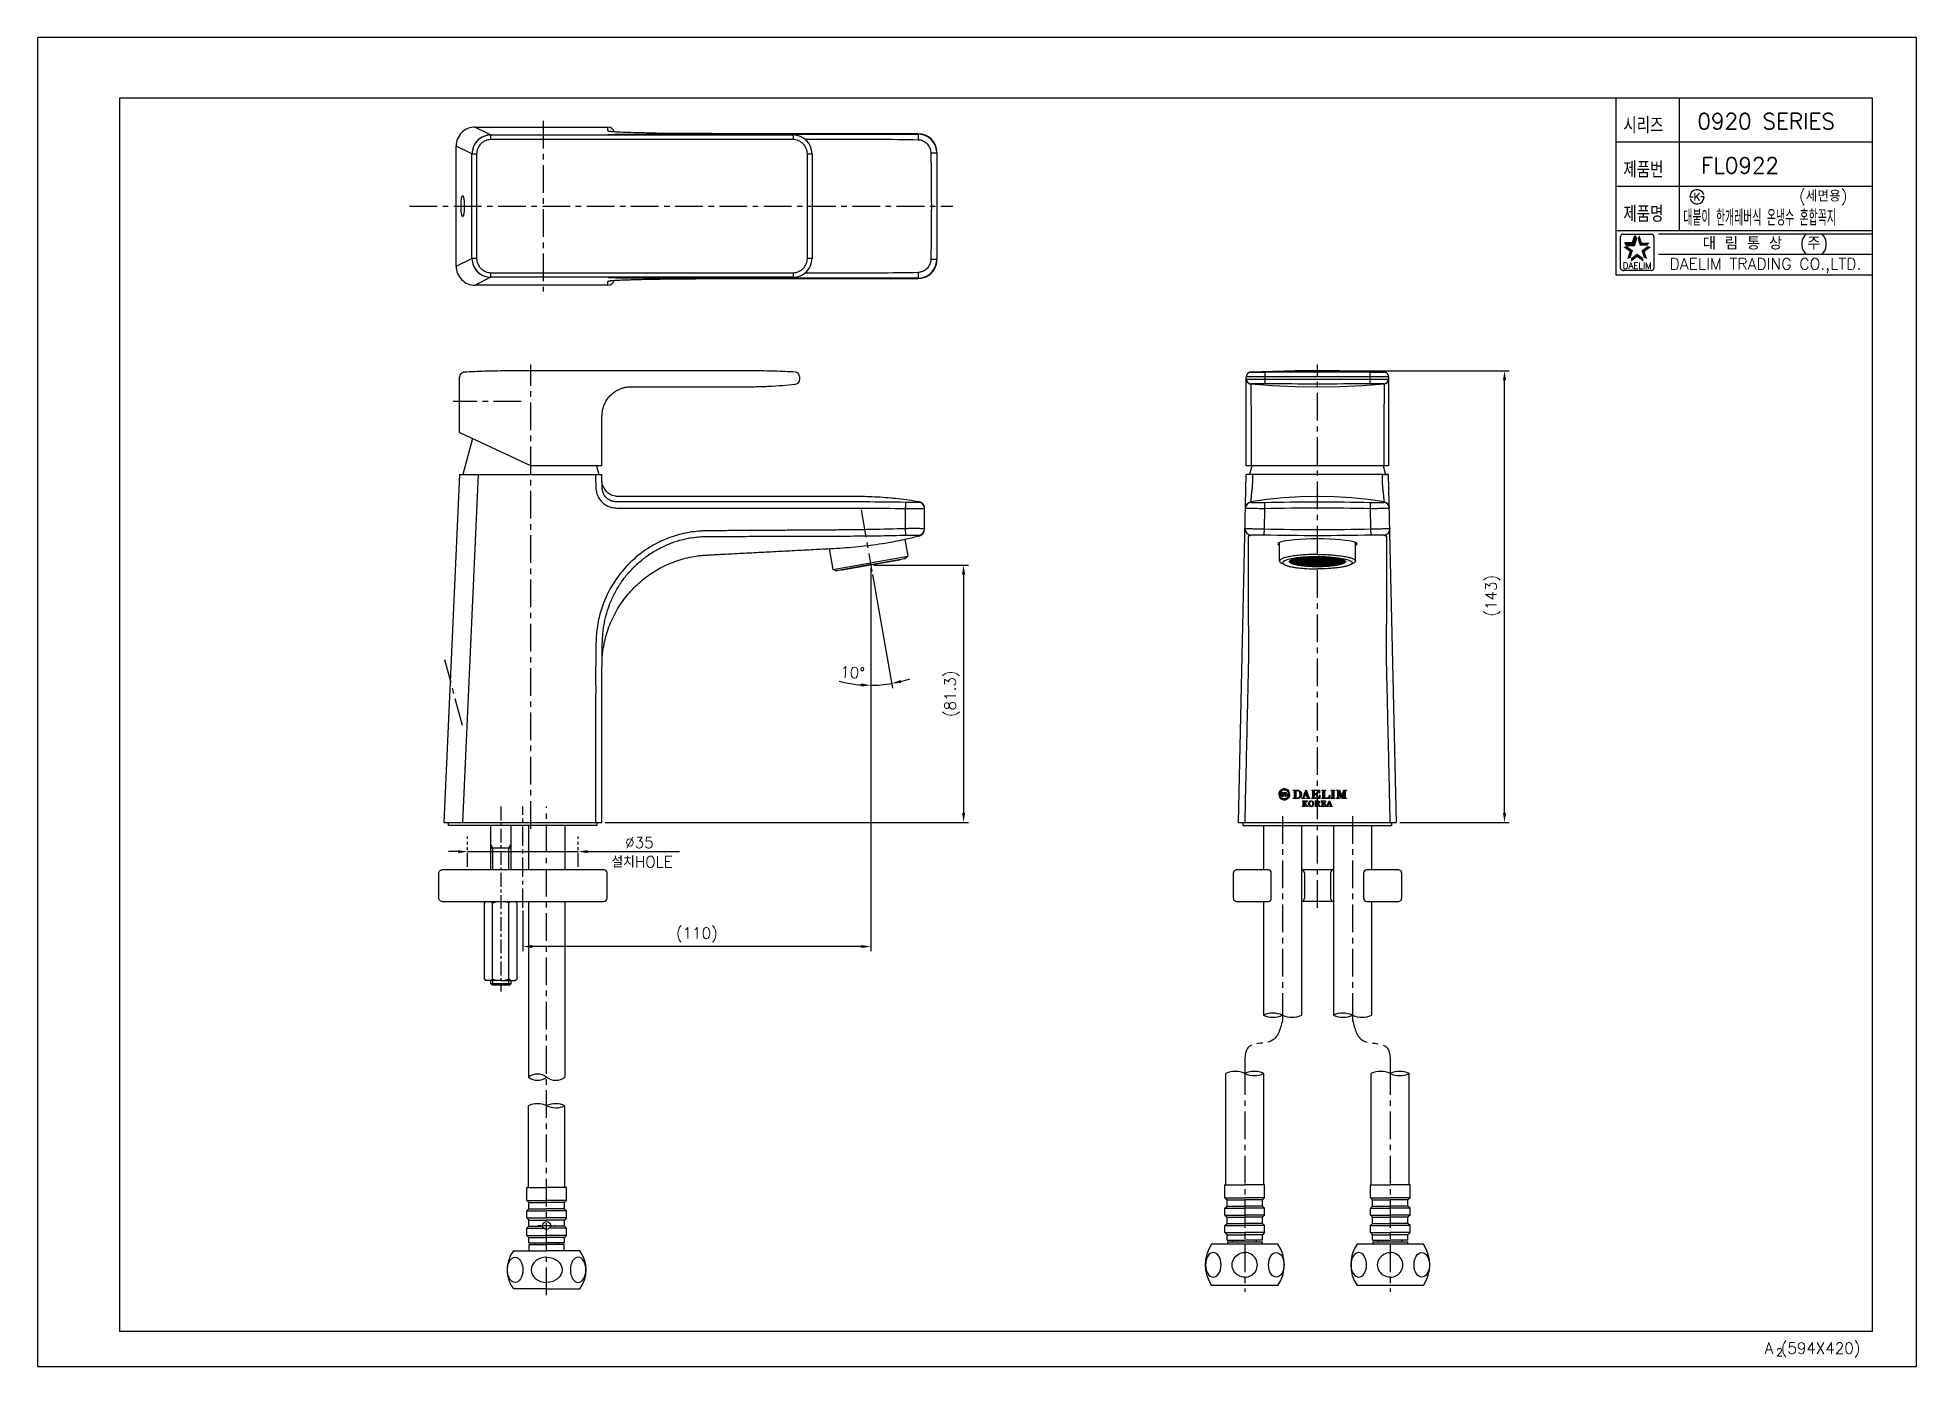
# Model space of a CAD drawing. Extents: x 47470 to 48064, y 16089 to 16509.
import ezdxf
from ezdxf.enums import TextEntityAlignment as Align

# ---------------------------------------------------------------- set-up
doc = ezdxf.new("R2010")
doc.units = 0
doc.header["$LTSCALE"] = 7
doc.header["$MEASUREMENT"] = 0
doc.linetypes.add('CENTER', pattern=[2, 1.25, -0.25, 0.25, -0.25])
doc.linetypes.add('PHANTOM', pattern=[2.5, 1.25, -0.25, 0.25, -0.25, 0.25, -0.25])
doc.layers.get('0').update_dxf_attribs({"color": 2, "linetype": 'CONTINUOUS'})
doc.layers.get('DEFPOINTS').update_dxf_attribs({"linetype": 'CONTINUOUS'})
for name, color, linetype in [('08_ALL_FEATURES', 7, 'CONTINUOUS'), ('CENTER', 1, 'CENTER'), ('CL', 1, 'CENTER'), ('D', 2, 'CONTINUOUS'), ('DIM', 2, 'CONTINUOUS'), ('DWG', 7, 'CONTINUOUS'), ('PH', 3, 'PHANTOM'), ('TXT', 4, 'CONTINUOUS'), ('W', 7, 'CONTINUOUS')]:
    doc.layers.add(name, color=color, linetype=linetype)
doc.styles.add('GHS', font='romans', dxfattribs={"bigfont": 'ghs'})
doc.styles.add('ROMANS', font='romans')
doc.dimstyles.new('DIM_WS01', dxfattribs={"dimtxt": 3.5, "dimasz": 3, "dimexe": 1, "dimexo": 1, "dimgap": 1, "dimtad": 1, "dimdec": 4, "dimzin": 9, "dimdsep": 46, "dimtxsty": 'GHS', "dimcen": -2, "dimclrd": 256, "dimclre": 256, "dimclrt": 256, "dimadec": 4, "dimazin": 2, "dimtfac": 1, "dimtdec": 4, "dimtix": 1, "dimtmove": 0, "dimatfit": 1, "dimfxl": 1, "dimtolj": 1, "dimtzin": 0, "dimlwd": -1, "dimlwe": -1, "dimarcsym": 0})

msp = doc.modelspace()

# ---------------------------------------------------------------- texts
at = {"color": 7, "style": 'GHS'}
for s, p in [('0920 SERIES', (48016.91434, 16482.6746)), ('FL0922', (48008.6509, 16468.6746))]:
    msp.add_text(s, height=5, dxfattribs=at).set_placement(p, align=Align.MIDDLE)
at = {"style": 'GHS'}
msp.add_text('(세면용)', height=3.5, dxfattribs=at).set_placement((48027.29031, 16457.27704))
at = {"style": 'GHS', "width": 0.5}
msp.add_text('대붙이 한개레버식 온냉수 혼합꼭지', height=5, dxfattribs=at).set_placement((47990.70169, 16449.65707))
at = {"color": 7, "linetype": 'Continuous'}
for s, height, style, p in [('대 림 통 상  (주)', 4, 'GHS', (48016.66776, 16443.79096)), ('DAELIM TRADING CO.,LTD.', 3.6, 'ROMANS', (48016.66776, 16437.02361))]:
    msp.add_text(s, height=height, dxfattribs=dict(at, style=style)).set_placement(p, align=Align.MIDDLE)
at = {"color": 2, "linetype": 'Continuous', "style": 'ROMANS'}
msp.add_text('DAELIM', height=2, dxfattribs=at).set_placement((47976.1349, 16436.03039), align=Align.CENTER)
at = {"color": 7, "style": 'GHS'}
for s, height, p in [('A (594X420)', 3.5, (48016.42126, 16093.12277)), ('2', 2.5, (48020.07494, 16092.29079))]:
    msp.add_text(s, height=height, dxfattribs=at).set_placement(p)
at = {"layer": 'D', "style": 'GHS', "width": 0.8}
for s, p in [('시리즈', (47971.74778, 16478.82525)), ('제품번', (47971.74778, 16464.82525)), ('제품명', (47971.74778, 16450.82525))]:
    msp.add_text(s, height=5, dxfattribs=at).set_placement(p)
at = {"layer": 'D', "style": 'GHS'}
msp.add_text('K', height=2.394, dxfattribs=at).set_placement((47995.0401, 16458.77774), align=Align.MIDDLE)
at = {"layer": 'D', "insert": (47728.08766, 16308.40571), "char_height": 3.5, "attachment_point": 5, "rotation": 356.94568151, "style": 'GHS'}
msp.add_mtext('\\A1;10°', dxfattribs=at)
at = {"layer": 'D', "char_height": 3.5, "attachment_point": 5, "style": 'GHS'}
for s, insert in [('%%C35', (47660.67575, 16254.66633)), ('\\A1;설치HOLE', (47661.52482, 16248.57713))]:
    msp.add_mtext(s, dxfattribs=dict(at, insert=insert))
at = {"layer": 'DIM', "insert": (47930.51972, 16332.65638), "char_height": 3.5, "attachment_point": 5, "rotation": 90, "style": 'GHS'}
msp.add_mtext('\\A1;(143)', dxfattribs=at)

# ---------------------------------------------------------------- blocks, each defined once
blk = doc.blocks.new('*D1')
at = {"layer": 'D', "transparency": 16777216}
for p, q in [((47733.83, 16341.32), (47733.83, 16220.3)), ((47623.85, 16233.05), (47623.85, 16220.3)), ((47730.83, 16221.8), (47626.85, 16221.8))]:
    blk.add_line(p, q, dxfattribs=at)
for points in [[(47626.85, 16222.3), (47626.85, 16221.3), (47623.85, 16221.8)], [(47730.83, 16222.3), (47730.83, 16221.3), (47733.83, 16221.8)]]:
    blk.add_solid(points, dxfattribs=at)
at = {"layer": 'DEFPOINTS', "color": 0, "transparency": 16777216}
for p in [(47733.83, 16342.32), (47623.85, 16234.05), (47623.85, 16221.8)]:
    blk.add_point(p, dxfattribs=at)
at = {"layer": 'D', "transparency": 16777216, "insert": (47678.84, 16225.47), "char_height": 3.5, "attachment_point": 5, "style": 'GHS'}
blk.add_mtext('\\A1;(110)', dxfattribs=at)
blk = doc.blocks.new('*D0')
at = {"layer": 'D', "transparency": 16777216}
for p, q in [((47734.83, 16342.32), (47764.67, 16342.32)), ((47763.17, 16339.32), (47763.17, 16264.05)), ((47649.85, 16261.05), (47764.67, 16261.05))]:
    blk.add_line(p, q, dxfattribs=at)
for points in [[(47762.67, 16339.32), (47763.67, 16339.32), (47763.17, 16342.32)], [(47762.67, 16264.05), (47763.67, 16264.05), (47763.17, 16261.05)]]:
    blk.add_solid(points, dxfattribs=at)
at = {"layer": 'DEFPOINTS', "color": 0, "transparency": 16777216}
for p in [(47733.83, 16342.32), (47648.85, 16261.05), (47763.17, 16261.05)]:
    blk.add_point(p, dxfattribs=at)
at = {"layer": 'D', "transparency": 16777216, "insert": (47759.5, 16301.68), "char_height": 3.5, "attachment_point": 5, "rotation": 90, "style": 'GHS'}
blk.add_mtext('\\A1;(81.3)', dxfattribs=at)

# ---------------------------------------------------------------- dimensions: what is measured, and where the dimension line sits
at = {"layer": 'D'}
dim = msp.add_linear_dim(base=(47623.8474, 16221.80468), p1=(47733.82501, 16342.31887), p2=(47623.8474, 16234.04968), text='(110)', dimstyle='DIM_WS01', override={"dimexe": 1.5, "dimtad": 3, "dimtoh": 1, "dimtmove": 2, "dimarcsym": 2}, dxfattribs=at)
dim.commit()
dim.dimension.update_dxf_attribs({"geometry": '*D1', "text_midpoint": (47678.83621, 16225.47135)})
dim = msp.add_linear_dim(base=(47763.17118, 16261.04964), p1=(47733.82501, 16342.31887), p2=(47648.84743, 16261.04964), angle=90, text='(81.3)', dimstyle='DIM_WS01', override={"dimexe": 1.5, "dimtad": 3, "dimtoh": 1, "dimtmove": 2, "dimarcsym": 2}, dxfattribs=at)
dim.commit()
dim.dimension.update_dxf_attribs({"geometry": '*D0', "text_midpoint": (47759.50451, 16301.68426)})

# ---------------------------------------------------------------- hatches: boundary and pattern name
at = {"layer": 'D'}
h = msp.add_hatch(dxfattribs=at)
h.set_pattern_fill('ANSI31', color=256, style=0)
h.set_pattern_definition([(45, (7239.76991, -3670.60959), (-0.08838834765, 0.08838834765), [])])
h.paths.add_polyline_path([(47862.83268, 16269.7195), (47863.6351, 16269.7195), (47863.6351, 16270.0945), (47863.21045, 16270.0945, -0.734081594), (47865.79735, 16270.532), (47866.20719, 16270.532, 0.878721001)])
h.paths.add_polyline_path([(47864.76962, 16270.12291), (47865.35385, 16270.532), (47864.70006, 16270.532), (47864.16635, 16270.15829), (47864.16635, 16270.532), (47863.79135, 16270.532), (47863.79135, 16269.282), (47864.16635, 16269.282), (47864.16635, 16269.7005), (47864.46126, 16269.907), (47864.82211, 16269.282), (47865.25512, 16269.282)])
h.paths.add_polyline_path([(47866.31253, 16270.0945), (47865.5101, 16270.0945), (47865.5101, 16269.7195), (47865.93476, 16269.7195, -0.734081594), (47863.34786, 16269.282), (47862.93802, 16269.282, 0.878721001)])
h.paths.add_polyline_path([(47869.5173, 16270.95471), (47869.39855, 16271.03053), (47869.26685, 16271.09587), (47869.12201, 16271.15006), (47868.96949, 16271.19019), (47868.81548, 16271.21407), (47868.6599, 16271.22196), (47867.40205, 16271.22196), (47867.40205, 16271.09815), (47867.58332, 16271.09768), (47867.685, 16271.06946), (47867.73768, 16270.99734), (47867.75194, 16270.89752), (47867.75194, 16268.93634), (47867.72498, 16268.85082), (47867.65594, 16268.78041), (47867.56256, 16268.75167), (47867.40205, 16268.75217), (47867.40205, 16268.62201), (47868.58675, 16268.62201), (47868.7771, 16268.62431), (47868.97589, 16268.63831), (47869.15882, 16268.67462), (47869.31183, 16268.72974), (47869.44598, 16268.79814), (47869.57667, 16268.88844), (47869.70302, 16269.00902), (47869.81358, 16269.15534), (47869.90603, 16269.31512), (47869.97117, 16269.49152), (47870.0053, 16269.69095), (47870.01517, 16269.90655), (47869.99854, 16270.13443), (47869.95119, 16270.34152), (47869.87691, 16270.52768), (47869.77899, 16270.69229), (47869.65893, 16270.83453)])
h.paths.add_polyline_path([(47868.2207, 16270.9147), (47868.23651, 16270.98479), (47868.28738, 16271.0453), (47868.37937, 16271.07118), (47868.44421, 16271.07252), (47868.50845, 16271.07339), (47868.56485, 16271.07372), (47868.73887, 16271.07109), (47868.92825, 16271.05531), (47869.0843, 16271.01434), (47869.19682, 16270.95118), (47869.29369, 16270.87483), (47869.38099, 16270.78334), (47869.49895, 16270.52573), (47869.55311, 16270.19753), (47869.56613, 16269.9085), (47869.55882, 16269.63749), (47869.52024, 16269.32336), (47869.42537, 16269.07541), (47869.34614, 16268.98081), (47869.25211, 16268.89674), (47869.14324, 16268.83044), (47869.00053, 16268.78597), (47868.82776, 16268.76105), (47868.65923, 16268.75327), (47868.52653, 16268.75153), (47868.40758, 16268.75027), (47868.31769, 16268.75557), (47868.26403, 16268.79218), (47868.23159, 16268.83673), (47868.2207, 16268.91905)], flags=16)
h.paths.add_polyline_path([(47871.50535, 16271.22204), (47871.40224, 16271.22204), (47871.27481, 16270.89419), (47871.13638, 16270.53711), (47870.98681, 16270.15082), (47870.83564, 16269.76273), (47870.69336, 16269.40132), (47870.56004, 16269.06672), (47870.50362, 16268.95767), (47870.43391, 16268.88402), (47870.33487, 16268.81407), (47870.26197, 16268.78271), (47870.17669, 16268.76132), (47870.09635, 16268.75033), (47870.09635, 16268.62201), (47871.02908, 16268.62201), (47871.02908, 16268.75033), (47870.85321, 16268.78481), (47870.7325, 16268.87523), (47870.72116, 16269.03088), (47870.8655, 16269.41424), (47871.7103, 16269.41424), (47871.88609, 16268.93547), (47871.89462, 16268.84161), (47871.8504, 16268.77378), (47871.77824, 16268.74659), (47871.55238, 16268.74533), (47871.55238, 16268.62201), (47872.67186, 16268.62201), (47872.67186, 16268.75033), (47872.50598, 16268.77981), (47872.42096, 16268.86512), (47872.36006, 16269.01056)])
h.paths.add_polyline_path([(47871.67456, 16269.54569), (47870.90484, 16269.54569), (47871.28604, 16270.54581)], flags=16)
h.paths.add_polyline_path([(47874.05362, 16270.93671), (47874.07371, 16271.0098), (47874.12711, 16271.0575), (47874.21712, 16271.07738), (47874.64391, 16271.07738), (47875.05301, 16270.98803), (47875.05301, 16271.22196), (47873.23829, 16271.22196), (47873.23829, 16271.09183), (47873.43228, 16271.08999), (47873.50709, 16271.06475), (47873.56259, 16271.0045), (47873.58428, 16270.92582), (47873.59345, 16268.97545), (47873.53941, 16268.82237), (47873.40645, 16268.76635), (47873.23829, 16268.75214), (47873.23829, 16268.62201), (47874.06296, 16268.62201), (47874.88766, 16268.62201), (47875.05301, 16268.62201), (47875.05301, 16268.84002), (47874.83994, 16268.77208), (47874.65862, 16268.77054), (47874.41766, 16268.76891), (47874.2672, 16268.7715), (47874.1758, 16268.79255), (47874.10848, 16268.84817), (47874.06981, 16268.92982), (47874.06087, 16268.9804), (47874.05545, 16269.04213), (47874.05362, 16269.11484), (47874.05362, 16269.80143), (47874.06919, 16269.84619), (47874.10696, 16269.88092), (47874.15943, 16269.89534), (47874.29195, 16269.89534), (47874.56747, 16269.82618), (47874.76039, 16269.63842), (47874.8381, 16269.36156), (47874.95621, 16269.36156), (47874.95621, 16270.52698), (47874.85095, 16270.52698), (47874.75101, 16270.25647), (47874.53964, 16270.09637), (47874.29195, 16270.04367), (47874.16115, 16270.04367), (47874.11148, 16270.05939), (47874.07077, 16270.09862), (47874.05362, 16270.14949)])
h.paths.add_polyline_path([(47875.67899, 16271.1558), (47875.66741, 16271.18903), (47875.63977, 16271.2118), (47875.5928, 16271.22196), (47875.05301, 16271.22196), (47875.05301, 16270.98803), (47875.08078, 16270.98196), (47875.41978, 16270.7132), (47875.62466, 16270.29738), (47875.72291, 16270.29738)])
h.paths.add_polyline_path([(47875.8418, 16269.60287), (47875.70972, 16269.60287), (47875.53308, 16269.16859), (47875.1751, 16268.87895), (47875.05301, 16268.84002), (47875.05301, 16268.62201), (47875.71248, 16268.62201), (47875.74705, 16268.63575), (47875.7833, 16268.67186), (47875.8003, 16268.72267)])
h.paths.add_polyline_path([(47877.22779, 16270.88558), (47877.24285, 16270.97189), (47877.30394, 16271.05304), (47877.41261, 16271.09081), (47877.53951, 16271.09183), (47877.53951, 16271.22196), (47876.44193, 16271.22196), (47876.44193, 16271.09183), (47876.57012, 16271.09104), (47876.66277, 16271.0651), (47876.73577, 16270.98898), (47876.76408, 16270.86185), (47876.76521, 16268.96112), (47876.74197, 16268.86154), (47876.67978, 16268.78953), (47876.59029, 16268.75202), (47876.44193, 16268.75214), (47876.44193, 16268.62201), (47878.85524, 16268.62201), (47878.90663, 16268.63144), (47878.94204, 16268.6605), (47878.95692, 16268.71486), (47879.00543, 16269.65744), (47878.89146, 16269.65744), (47878.74796, 16269.25053), (47878.41581, 16268.91916), (47878.01079, 16268.7683), (47877.41089, 16268.77208), (47877.27726, 16268.81448), (47877.23064, 16268.89989), (47877.22529, 16269.0096)])
h.paths.add_polyline_path([(47880.19493, 16270.95267), (47880.21366, 16271.01996), (47880.26322, 16271.07069), (47880.33377, 16271.09092), (47880.46044, 16271.09183), (47880.46044, 16271.22196), (47879.42524, 16271.22196), (47879.42524, 16271.09183), (47879.56224, 16271.09092), (47879.65434, 16271.06594), (47879.70096, 16271.0059), (47879.71389, 16270.93616), (47879.71389, 16268.96479), (47879.70845, 16268.88471), (47879.67068, 16268.79675), (47879.56841, 16268.7542), (47879.42524, 16268.75214), (47879.42524, 16268.62201), (47880.46044, 16268.62201), (47880.46044, 16268.75214), (47880.33537, 16268.75269), (47880.25273, 16268.77898), (47880.20626, 16268.83929), (47880.19173, 16268.92603)])
h.paths.add_polyline_path([(47882.07527, 16271.09148), (47882.02437, 16271.16128), (47881.95825, 16271.20411), (47881.88268, 16271.22196), (47881.09223, 16271.22196), (47881.09223, 16271.09183), (47881.19493, 16271.09296), (47881.30604, 16271.07357), (47881.40249, 16271.00235), (47881.4436, 16270.85899), (47881.4429, 16269.08298), (47881.39494, 16268.91645), (47881.27218, 16268.80219), (47881.08329, 16268.75214), (47881.08329, 16268.62201), (47881.92761, 16268.62201), (47881.92761, 16268.75214), (47881.78417, 16268.79573), (47881.67501, 16268.90411), (47881.63162, 16269.06511), (47881.63182, 16269.37312), (47881.63182, 16270.95312), (47882.45061, 16268.66385), (47882.64824, 16268.66385), (47883.37186, 16270.54999), (47883.36622, 16268.98852), (47883.32828, 16268.84832), (47883.23047, 16268.77246), (47883.09498, 16268.75042), (47882.93495, 16268.75214), (47882.93495, 16268.62201), (47884.20036, 16268.62201), (47884.20036, 16268.75214), (47884.06647, 16268.75257), (47883.94915, 16268.78114), (47883.87149, 16268.86183), (47883.84336, 16268.98852), (47883.84336, 16270.8629), (47883.87117, 16270.97529), (47883.94773, 16271.05575), (47884.0628, 16271.08827), (47884.20036, 16271.09193), (47884.20036, 16271.22196), (47883.49257, 16271.22196), (47883.42234, 16271.19767), (47883.36288, 16271.15149), (47883.32726, 16271.09113), (47883.1407, 16270.53799), (47882.92997, 16269.98896), (47882.71944, 16269.4433), (47882.65226, 16269.44205)])
h.paths.add_polyline_path([(47878.86736, 16267.84966), (47878.76742, 16267.84966), (47878.67917, 16267.62264), (47878.58333, 16267.37544), (47878.47969, 16267.10803), (47878.37503, 16266.83938), (47878.27651, 16266.58919), (47878.18411, 16266.35753), (47878.1665, 16266.31719), (47878.14857, 16266.28322), (47878.13038, 16266.25542), (47878.10956, 16266.23108), (47878.08381, 16266.20749), (47878.05307, 16266.18452), (47878.03015, 16266.17218), (47878.00335, 16266.16163), (47877.97277, 16266.15299), (47877.94216, 16266.14598), (47877.91515, 16266.14118), (47877.89166, 16266.13842), (47877.89166, 16266.04964), (47878.55947, 16266.04964), (47878.55947, 16266.13842), (47878.49589, 16266.1443), (47878.43667, 16266.15509), (47878.38183, 16266.17089), (47878.33812, 16266.19181), (47878.31198, 16266.21775), (47878.30329, 16266.24859), (47878.30431, 16266.27183), (47878.30927, 16266.30369), (47878.31463, 16266.32829), (47878.32216, 16266.35753), (47878.3318, 16266.39121), (47878.34392, 16266.42906), (47878.35708, 16266.4691), (47878.37117, 16266.5112), (47878.3874, 16266.55717), (47878.40643, 16266.60799), (47878.42842, 16266.66364), (47879.05006, 16266.66364), (47879.20015, 16266.2589), (47879.20439, 16266.24307), (47879.20736, 16266.22133), (47879.20777, 16266.20974), (47879.20063, 16266.19242), (47879.17916, 16266.17703), (47879.1433, 16266.16365), (47879.09647, 16266.15239), (47879.04255, 16266.14404), (47878.98134, 16266.13842), (47878.98134, 16266.04964), (47879.72049, 16266.04964), (47879.72049, 16266.13842), (47879.698, 16266.14049), (47879.67214, 16266.14485), (47879.64277, 16266.15165), (47879.61402, 16266.1601), (47879.58914, 16266.16992), (47879.56806, 16266.1811), (47879.54168, 16266.20037), (47879.5196, 16266.2198), (47879.50149, 16266.23962), (47879.48626, 16266.26185), (47879.47219, 16266.28823), (47879.45922, 16266.31866)])
h.paths.add_polyline_path([(47879.0048, 16266.77504), (47878.47205, 16266.77504), (47878.7359, 16267.46325)], flags=16)
h.paths.add_polyline_path([(47876.7517, 16267.74961), (47877.03448, 16267.74961), (47877.07939, 16267.74931), (47877.12079, 16267.74846), (47877.15878, 16267.74697), (47877.19342, 16267.745), (47877.2247, 16267.74239), (47877.2527, 16267.73922), (47877.30438, 16267.72165), (47877.35797, 16267.68204), (47877.41337, 16267.62057), (47877.46286, 16267.54967), (47877.49941, 16267.48144), (47877.52289, 16267.41576), (47877.61817, 16267.41576), (47877.61817, 16267.8496), (47876.22501, 16267.8496), (47876.22501, 16267.75956), (47876.25048, 16267.75677), (47876.28107, 16267.75176), (47876.31693, 16267.74436), (47876.3529, 16267.73563), (47876.38362, 16267.72591), (47876.40918, 16267.71542), (47876.43529, 16267.70033), (47876.45481, 16267.68281), (47876.46764, 16267.6626), (47876.47525, 16267.63992), (47876.47991, 16267.61524), (47876.48148, 16267.58852), (47876.48148, 16266.29427), (47876.47973, 16266.26499), (47876.4744, 16266.23935), (47876.46546, 16266.21726), (47876.4522, 16266.19819), (47876.43338, 16266.18164), (47876.40918, 16266.16747), (47876.39139, 16266.1618), (47876.36389, 16266.15618), (47876.32646, 16266.15059), (47876.28717, 16266.14564), (47876.25333, 16266.14205), (47876.22501, 16266.13968), (47876.22501, 16266.04964), (47877.71963, 16266.04964), (47877.75382, 16266.58012), (47877.66229, 16266.58012), (47877.64546, 16266.5339), (47877.6182, 16266.47315), (47877.58056, 16266.39773), (47877.53857, 16266.32244), (47877.49776, 16266.26097), (47877.45105, 16266.20442), (47877.41611, 16266.18707), (47877.38518, 16266.177), (47877.35131, 16266.16918), (47877.31809, 16266.16311), (47877.28561, 16266.15877), (47877.25201, 16266.15586), (47877.21357, 16266.15411), (47877.17041, 16266.15352), (47877.12755, 16266.15352), (47877.09076, 16266.15352), (47877.06004, 16266.15352), (47876.99521, 16266.15437), (47876.94104, 16266.15677), (47876.89759, 16266.16055), (47876.86208, 16266.16715), (47876.83199, 16266.17754), (47876.80745, 16266.19167), (47876.78785, 16266.21028), (47876.77302, 16266.234), (47876.76291, 16266.26273), (47876.75673, 16266.29776), (47876.75298, 16266.34049), (47876.7517, 16266.39081), (47876.7517, 16266.93124), (47876.95472, 16266.93124), (47877.006, 16266.92951), (47877.05027, 16266.9244), (47877.0873, 16266.91604), (47877.11946, 16266.90222), (47877.14922, 16266.88071), (47877.17648, 16266.85158), (47877.19238, 16266.82707), (47877.20785, 16266.79427), (47877.22283, 16266.75327), (47877.23569, 16266.70862), (47877.2448, 16266.66565), (47877.25018, 16266.62423), (47877.34535, 16266.62423), (47877.34535, 16267.32826), (47877.25018, 16267.32826), (47877.24437, 16267.29117), (47877.23572, 16267.25254), (47877.22419, 16267.21224), (47877.21019, 16267.17398), (47877.19427, 16267.14126), (47877.17648, 16267.11392), (47877.15239, 16267.08799), (47877.12598, 16267.06744), (47877.09726, 16267.0525), (47877.0615, 16267.04225), (47877.01396, 16267.03597), (47876.95472, 16267.03384), (47876.7517, 16267.03384)])
h.paths.add_polyline_path([(47874.80314, 16267.74697), (47875.01883, 16267.74697), (47875.05301, 16267.74352), (47875.05301, 16267.8496), (47874.29175, 16267.8496), (47874.29175, 16267.75956), (47874.31717, 16267.75706), (47874.34587, 16267.75304), (47874.3779, 16267.7474), (47874.40963, 16267.74103), (47874.43721, 16267.73411), (47874.46061, 16267.72666), (47874.48798, 16267.71305), (47874.50779, 16267.69572), (47874.51993, 16267.67466), (47874.52712, 16267.65065), (47874.53146, 16267.62446), (47874.53292, 16267.59584), (47874.53292, 16266.29427), (47874.53103, 16266.26339), (47874.52525, 16266.23645), (47874.51554, 16266.21337), (47874.50188, 16266.19383), (47874.48348, 16266.1778), (47874.46061, 16266.16526), (47874.44153, 16266.15879), (47874.41466, 16266.15326), (47874.38, 16266.14881), (47874.34454, 16266.14492), (47874.31512, 16266.14189), (47874.29175, 16266.13968), (47874.29175, 16266.04964), (47875.05301, 16266.04964), (47875.05301, 16266.13968), (47875.02471, 16266.1413), (47874.99258, 16266.14431), (47874.95648, 16266.14881), (47874.92222, 16266.15381), (47874.8957, 16266.15935), (47874.87683, 16266.16526), (47874.84967, 16266.17881), (47874.82971, 16266.1959), (47874.81698, 16266.2163), (47874.80934, 16266.23999), (47874.80468, 16266.26597), (47874.80314, 16266.29427), (47874.80314, 16266.8654), (47874.98718, 16266.8654), (47875.05301, 16266.7795), (47875.05301, 16266.98394), (47874.96947, 16266.97453), (47874.80314, 16266.97453)])
h.paths.add_polyline_path([(47875.68609, 16267.49427), (47875.67028, 16267.56011), (47875.64413, 16267.61839), (47875.60939, 16267.6695), (47875.56749, 16267.71364), (47875.51848, 16267.75086), (47875.46222, 16267.78235), (47875.40168, 16267.80746), (47875.33705, 16267.82623), (47875.26879, 16267.83922), (47875.19733, 16267.84699), (47875.12271, 16267.8496), (47875.05301, 16267.8496), (47875.05301, 16267.74352), (47875.12425, 16267.73632), (47875.21269, 16267.70438), (47875.2838, 16267.65129), (47875.33609, 16267.57984), (47875.3674, 16267.49347), (47875.3778, 16267.39199), (47875.36481, 16267.27232), (47875.32584, 16267.17055), (47875.26085, 16267.08666), (47875.17675, 16267.02428), (47875.07956, 16266.98693), (47875.05301, 16266.98394), (47875.05301, 16266.7795), (47875.08605, 16266.73639), (47875.18003, 16266.60993), (47875.26913, 16266.48609), (47875.35946, 16266.3559), (47875.45658, 16266.21044), (47875.56062, 16266.04964), (47876.04514, 16266.04964), (47876.04514, 16266.13968), (47876.02132, 16266.14146), (47875.99392, 16266.14482), (47875.96288, 16266.14964), (47875.93152, 16266.15658), (47875.90399, 16266.16513), (47875.88019, 16266.17522), (47875.85062, 16266.19196), (47875.82085, 16266.21166), (47875.79098, 16266.23413), (47875.75962, 16266.26273), (47875.72602, 16266.30021), (47875.69006, 16266.34669), (47875.60889, 16266.45576), (47875.53674, 16266.55341), (47875.47351, 16266.63943), (47875.40967, 16266.72603), (47875.33593, 16266.82499), (47875.25225, 16266.93646), (47875.31455, 16266.95637), (47875.37333, 16266.97897), (47875.42844, 16267.0044), (47875.47924, 16267.03254), (47875.52505, 16267.06406), (47875.56584, 16267.09883), (47875.60361, 16267.14014), (47875.63479, 16267.18615), (47875.65934, 16267.23697), (47875.67707, 16267.29293), (47875.68779, 16267.35427), (47875.69141, 16267.4209)])
h.paths.add_polyline_path([(47873.89349, 16267.07941), (47873.8722, 16267.20314), (47873.83654, 16267.31882), (47873.78833, 16267.42525), (47873.72904, 16267.52071), (47873.65883, 16267.60515), (47873.58075, 16267.67688), (47873.49357, 16267.73698), (47873.3973, 16267.78565), (47873.29424, 16267.82118), (47873.1868, 16267.84252), (47873.07498, 16267.84966), (47872.96692, 16267.84265), (47872.86179, 16267.82172), (47872.75977, 16267.78684), (47872.66343, 16267.73855), (47872.57528, 16267.67797), (47872.49527, 16267.60515), (47872.4242, 16267.52041), (47872.3641, 16267.42579), (47872.31515, 16267.32131), (47872.27865, 16267.20683), (47872.25675, 16267.08236), (47872.24943, 16266.94781), (47872.25642, 16266.82309), (47872.27725, 16266.7035), (47872.31174, 16266.58919), (47872.35863, 16266.48289), (47872.41576, 16266.38786), (47872.48325, 16266.30416), (47872.56068, 16266.22989), (47872.64758, 16266.1675), (47872.74408, 16266.11696), (47872.84832, 16266.07969), (47872.95862, 16266.05719), (47873.07498, 16266.04964), (47873.18512, 16266.05668), (47873.29092, 16266.07776), (47873.39232, 16266.11287), (47873.48752, 16266.16059), (47873.57473, 16266.22029), (47873.65393, 16266.29177), (47873.72558, 16266.37567), (47873.78609, 16266.47049), (47873.83524, 16266.57639), (47873.87164, 16266.69176), (47873.89333, 16266.81562), (47873.90052, 16266.94781)])
h.paths.add_polyline_path([(47872.54567, 16267.05109), (47872.55557, 16267.15117), (47872.57206, 16267.24813), (47872.59532, 16267.33919), (47872.62537, 16267.42223), (47872.66218, 16267.49724), (47872.7093, 16267.56666), (47872.76468, 16267.62605), (47872.82828, 16267.67533), (47872.90088, 16267.71224), (47872.98313, 16267.73444), (47873.07498, 16267.74186), (47873.15814, 16267.73551), (47873.23488, 16267.7164), (47873.30512, 16267.68445), (47873.36831, 16267.64106), (47873.42404, 16267.58764), (47873.4721, 16267.52414), (47873.51305, 16267.44989), (47873.54673, 16267.36592), (47873.57333, 16267.27211), (47873.59248, 16267.1705), (47873.60386, 16267.06234), (47873.60762, 16266.94781), (47873.60429, 16266.83696), (47873.59416, 16266.73327), (47873.57701, 16266.63669), (47873.55227, 16266.54736), (47873.51932, 16266.46432), (47873.4783, 16266.38758), (47873.4305, 16266.32024), (47873.37395, 16266.26375), (47873.3088, 16266.21815), (47873.23651, 16266.18447), (47873.15855, 16266.16423), (47873.07498, 16266.15747), (47872.98742, 16266.16407), (47872.90827, 16266.18402), (47872.83778, 16266.21737), (47872.77542, 16266.26256), (47872.72055, 16266.31801), (47872.67328, 16266.38387), (47872.63198, 16266.46003), (47872.59893, 16266.54316), (47872.57417, 16266.63339), (47872.55654, 16266.7306), (47872.54592, 16266.83543), (47872.54236, 16266.94781)], flags=16)
h.paths.add_polyline_path([(47871.68245, 16266.34669), (47871.71884, 16266.30394), (47871.75521, 16266.26733), (47871.79157, 16266.23674), (47871.82623, 16266.21161), (47871.85744, 16266.19106), (47871.88518, 16266.17522), (47871.90908, 16266.16513), (47871.93669, 16266.15658), (47871.96787, 16266.14964), (47871.99907, 16266.14482), (47872.02657, 16266.14146), (47872.05023, 16266.13968), (47872.05023, 16266.04964), (47871.54526, 16266.04964), (47871.44452, 16266.19995), (47871.33649, 16266.34944), (47871.2213, 16266.49825), (47871.10043, 16266.645), (47870.97595, 16266.78894), (47870.84763, 16266.92996), (47870.81472, 16266.92996), (47870.81472, 16266.30341), (47870.81643, 16266.27636), (47870.82159, 16266.25147), (47870.83024, 16266.22846), (47870.84387, 16266.2078), (47870.86315, 16266.19007), (47870.88831, 16266.17522), (47870.90561, 16266.16883), (47870.93074, 16266.16167), (47870.96365, 16266.15352), (47870.99842, 16266.14652), (47871.029, 16266.14189), (47871.05536, 16266.13968), (47871.05536, 16266.04964), (47870.30837, 16266.04964), (47870.30837, 16266.13968), (47870.33078, 16266.14175), (47870.35906, 16266.14436), (47870.39326, 16266.14756), (47870.42686, 16266.15129), (47870.45316, 16266.15632), (47870.47209, 16266.16265), (47870.49496, 16266.17535), (47870.51336, 16266.19167), (47870.52702, 16266.21159), (47870.53681, 16266.23437), (47870.54262, 16266.26036), (47870.54451, 16266.28956), (47870.54451, 16267.58852), (47870.54288, 16267.61594), (47870.53796, 16267.64091), (47870.52962, 16267.66346), (47870.51682, 16267.68305), (47870.49757, 16267.70038), (47870.47209, 16267.71542), (47870.44781, 16267.72591), (47870.42074, 16267.73563), (47870.39066, 16267.74436), (47870.36076, 16267.75176), (47870.33336, 16267.75677), (47870.30837, 16267.75956), (47870.30837, 16267.8496), (47871.05536, 16267.8496), (47871.05536, 16267.75956), (47871.02986, 16267.75773), (47871.00023, 16267.75395), (47870.96671, 16267.74836), (47870.93434, 16267.74162), (47870.90822, 16267.73536), (47870.88831, 16267.72927), (47870.86246, 16267.71673), (47870.84294, 16267.69982), (47870.82982, 16267.67855), (47870.82148, 16267.65403), (47870.81643, 16267.62818), (47870.81472, 16267.60108), (47870.81472, 16266.97934), (47870.83977, 16266.97934), (47870.91554, 16267.04468), (47870.99046, 16267.11179), (47871.06449, 16267.18069), (47871.13584, 16267.25036), (47871.20269, 16267.31995), (47871.26509, 16267.38935), (47871.32584, 16267.46105), (47871.37464, 16267.52263), (47871.41141, 16267.57382), (47871.43712, 16267.61809), (47871.45259, 16267.65901), (47871.45773, 16267.69636), (47871.45515, 16267.70821), (47871.44737, 16267.71856), (47871.43436, 16267.72748), (47871.41798, 16267.73488), (47871.39991, 16267.74138), (47871.38029, 16267.74697), (47871.35763, 16267.7515), (47871.33652, 16267.75466), (47871.31708, 16267.75653), (47871.29184, 16267.75818), (47871.27119, 16267.75956), (47871.27119, 16267.8496), (47871.94617, 16267.8496), (47871.94617, 16267.75956), (47871.94271, 16267.75943), (47871.93728, 16267.759), (47871.92972, 16267.75831), (47871.91807, 16267.7571), (47871.90078, 16267.75568), (47871.88874, 16267.75464), (47871.87692, 16267.75309), (47871.86526, 16267.75086), (47871.84486, 16267.7467), (47871.81934, 16267.74183), (47871.7895, 16267.7339), (47871.75885, 16267.72317), (47871.72752, 16267.70978), (47871.69749, 16267.69357), (47871.67148, 16267.67514), (47871.64954, 16267.65433), (47871.56094, 16267.55433), (47871.47003, 16267.45194), (47871.37682, 16267.34734), (47871.28226, 16267.24474), (47871.18823, 16267.14829), (47871.09479, 16267.05804), (47871.21605, 16266.91936), (47871.32254, 16266.79429), (47871.41404, 16266.68272), (47871.49993, 16266.57548), (47871.58943, 16266.46343)])

# ---------------------------------------------------------------- linework, layer by layer
at = {"color": 7}
for p, q in [((47969.40741, 16490.09586), (47969.40741, 16434.09586)), ((47989.40741, 16490.09586), (47989.40741, 16448.09586)), ((47969.40741, 16476.09586), (48050.40741, 16476.09586)), ((47969.40741, 16462.09586), (48050.40741, 16462.09586)), ((47969.40741, 16448.09586), (48050.40741, 16448.09586)), ((47969.40741, 16434.09586), (48050.40741, 16434.09586))]:
    msp.add_line(p, q, dxfattribs=at)
at = {"color": 2, "linetype": 'Continuous'}
for p, q in [((47970.8849, 16436.23039), (47970.8849, 16446.23039)), ((47971.6349, 16446.98039), (47980.6349, 16446.98039)), ((47981.3849, 16446.23039), (47981.3849, 16436.23039)), ((47982.90741, 16447.09586), (48050.40741, 16447.09586)), ((47982.90741, 16440.59586), (48050.40741, 16440.59586)), ((47980.6349, 16435.48039), (47971.8849, 16435.48039)), ((47648.78214, 16261.04964), (47648.84743, 16261.11493))]:
    msp.add_line(p, q, dxfattribs=at)
at = {"color": 2}
for p, q in [((47972.88664, 16443.3635), (47972.22154, 16444.27893)), ((47972.22154, 16444.27893), (47974.64655, 16444.27893)), ((47972.88664, 16443.3635), (47975.31165, 16443.3635)), ((47974.64655, 16444.27893), (47975.39592, 16446.58525)), ((47975.31165, 16443.3635), (47976.06102, 16445.66982)), ((47976.06102, 16445.66982), (47975.39592, 16446.58525))]:
    msp.add_line(p, q, dxfattribs=at)
at = {"color": 7, "linetype": 'Continuous'}
for p, q in [((47603.8474, 16384.24298), (47603.8474, 16401.8542)), ((47711.3474, 16401.08067), (47711.3474, 16401.86575)), ((47648.8474, 16373.74964), (47648.8474, 16389.66402)), ((47603.8474, 16384.24298), (47604.2428, 16384.0586)), ((47603.84743, 16371.04964), (47598.84743, 16261.04964)), ((47603.84743, 16371.04964), (47648.84743, 16371.04964)), ((47750.84743, 16353.59399), (47750.84743, 16360.37119)), ((47648.84731, 16308.98996), (47648.84981, 16310.06753)), ((47620.00843, 16260.04965), (47620.00843, 16246.04968)), ((47623.8474, 16261.04964), (47648.84743, 16261.04964)), ((47851.55367, 16260.04966), (47851.55367, 16261.04964)), ((47898.55367, 16260.04967), (47898.55367, 16261.04964)), ((47616.84743, 16246.04968), (47598.28867, 16246.04968)), ((47649.4416, 16246.04968), (47616.84743, 16246.04968)), ((47859.45367, 16246.04964), (47849.49492, 16246.04964)), ((47880.15854, 16246.04964), (47869.95854, 16246.04964)), ((47900.61243, 16246.04964), (47890.65367, 16246.04964)), ((47597.25325, 16237.04968), (47597.25325, 16245.04968)), ((47650.4416, 16237.04968), (47650.4416, 16245.04968)), ((47848.4595, 16237.04964), (47848.4595, 16245.04964)), ((47848.4595, 16237.04964), (47848.4595, 16245.04964)), ((47860.45367, 16237.04964), (47860.45367, 16245.04964)), ((47870.95367, 16245.04964), (47870.95367, 16237.04964)), ((47879.15367, 16245.04964), (47879.15367, 16237.04964)), ((47889.65367, 16237.04964), (47889.65367, 16245.04964)), ((47901.64784, 16245.04964), (47901.64784, 16237.04964)), ((47598.28867, 16236.04968), (47616.84743, 16236.04968)), ((47616.84743, 16236.04968), (47649.4416, 16236.04968)), ((47849.49492, 16236.04964), (47859.45367, 16236.04964)), ((47880.15854, 16236.04964), (47869.95854, 16236.04964)), ((47890.65367, 16236.04964), (47900.61243, 16236.04964)), ((47620.00843, 16211.04968), (47620.00843, 16210.04963))]:
    msp.add_line(p, q, dxfattribs=at)
for p, q in [((47862.83268, 16269.7195), (47863.6351, 16269.7195)), ((47863.21045, 16270.0945), (47863.6351, 16270.0945)), ((47863.6351, 16270.0945), (47863.6351, 16269.7195)), ((47863.79135, 16270.532), (47863.79135, 16269.282)), ((47863.79135, 16270.532), (47864.16635, 16270.532)), ((47864.16635, 16270.532), (47864.16635, 16270.15829)), ((47864.16635, 16270.15829), (47864.70006, 16270.532)), ((47864.16635, 16269.7005), (47864.46126, 16269.907)), ((47864.16635, 16269.7005), (47864.16635, 16269.282)), ((47864.46126, 16269.907), (47864.82211, 16269.282)), ((47864.70006, 16270.532), (47865.35385, 16270.532)), ((47864.76962, 16270.12291), (47865.35385, 16270.532)), ((47864.76962, 16270.12291), (47865.25512, 16269.282)), ((47865.5101, 16270.0945), (47865.5101, 16269.7195)), ((47865.5101, 16270.0945), (47866.31253, 16270.0945)), ((47865.5101, 16269.7195), (47865.93476, 16269.7195)), ((47865.79735, 16270.532), (47866.20719, 16270.532)), ((47862.93802, 16269.282), (47863.34786, 16269.282)), ((47863.79135, 16269.282), (47864.16635, 16269.282)), ((47864.82211, 16269.282), (47865.25512, 16269.282))]:
    msp.add_line(p, q)
at = {"linetype": 'Continuous'}
msp.add_lwpolyline([(47470.40741, 16089.09586), (48064.40741, 16089.09586), (48064.40741, 16509.09586), (47470.40741, 16509.09586)], close=True, dxfattribs=at)
at = {"color": 2, "linetype": 'Continuous'}
for centre, radius, start, end in [((47971.6349, 16446.23039), 0.75, 90, 180), ((47980.6349, 16446.23039), 0.75, 0, 90), ((47971.7599, 16436.35539), 0.88388, 188.13010235, 278.13010235), ((47980.6349, 16436.23039), 0.75, 270, 0), ((47849.05992, 16175.30202), 7.03918, 64.77425651, 115.22574349), ((47855.05992, 16175.06923), 7.25045, 65.55827972, 114.44172061), ((47855.05992, 16188.28954), 7.2677, 245.62008274, 294.37991726), ((47895.05924, 16175.30202), 7.03918, 64.77425651, 115.22574349), ((47901.05924, 16175.06923), 7.25045, 65.55827972, 114.44172061), ((47901.05924, 16188.28954), 7.2677, 245.62008274, 294.37991726), ((47628.49577, 16165.33997), 6.77475, 65.10703476, 115.3290204), ((47634.19908, 16165.33997), 6.77475, 64.6709796, 114.89296524), ((47634.24581, 16177.61884), 6.78385, 244.70702474, 294.85692011)]:
    msp.add_arc(centre, radius, start, end, dxfattribs=at)
at = {"color": 7, "linetype": 'Continuous'}
for centre, radius, start, end in [((47605.34604, 16401.85351), 1.49863, 173.9998868, 179.97366045), ((47605.36294, 16401.85188), 1.51561, 169.15797665, 174.00556949), ((47605.35337, 16401.85383), 1.50586, 165.05293579, 169.16081615), ((47605.32853, 16401.86054), 1.48012, 160.29361262, 165.05586526), ((47605.34701, 16401.85179), 1.50047, 151.51695277, 160.21697712), ((47605.3773, 16401.83587), 1.53469, 148.20204277, 151.5339599), ((47605.32271, 16401.87693), 1.46645, 132.73049437, 135.47713737), ((47605.36085, 16401.83552), 1.5226, 118.19349013, 132.69345567), ((47605.34152, 16401.87056), 1.48259, 104.47059395, 118.17494995), ((47605.34952, 16401.84234), 1.51191, 103.81437263, 104.49679796), ((47605.34809, 16401.85173), 1.50245, 92.85951134, 103.84699243), ((47709.84724, 16401.8657), 1.50004, 5.92979336, 86.72427931), ((47709.8479, 16401.08044), 1.49949, 276.53942569, 0.00901024), ((47709.85692, 16401.86549), 1.49048, 0.00995891, 5.97621664), ((47748.84785, 16360.37136), 1.99957, 359.99521354, 80.36548628), ((47748.84846, 16353.59363), 1.99895, 284.33640764, 0.0105428), ((47716.62005, 16479.85986), 132.31405, 282.40827569, 284.31798953), ((47649.4416, 16245.04968), 1, 0, 90), ((47859.45367, 16245.04964), 1, 0, 90), ((47869.95367, 16245.04964), 1, 0, 90), ((47880.15367, 16245.04964), 1, 90, 180), ((47890.65367, 16245.04964), 1, 90, 180), ((47649.4416, 16237.04968), 1, 270, 0), ((47859.45367, 16237.04964), 1, 270, 0), ((47869.95367, 16237.04964), 1, 270, 0), ((47880.15367, 16237.04964), 1, 180, 270), ((47890.65367, 16237.04964), 1, 180, 270)]:
    msp.add_arc(centre, radius, start, end, dxfattribs=at)
for centre, radius, start, end in [((47864.5726, 16269.907), 1.75, 20.92483243, 186.15063983), ((47864.5726, 16269.907), 1.75, 200.92483243, 6.15063983), ((47864.5726, 16269.907), 1.375, 27.03569179, 172.16252024), ((47864.5726, 16269.907), 1.375, 207.03569179, 352.16252024), ((47628.46876, 16176.83317), 4.6841, 52.07995288, 127.8063016), ((47628.46876, 16184.22346), 4.6841, 232.1936984, 307.92004712), ((47634.22243, 16184.22061), 4.6841, 232.13682564, 307.86317436)]:
    msp.add_arc(centre, radius, start, end)
msp.add_open_spline([(47604.27718, 16402.90519), (47604.19979, 16402.82649), (47604.13111, 16402.73835), (47604.07295, 16402.64454)], degree=3, dxfattribs=at)
for points, knots in [([(47709.93292, 16403.36337), (47707.75579, 16403.48766), (47704.48754, 16403.63429), (47700.12717, 16403.72792), (47696.85632, 16403.75724), (47693.58529, 16403.76356), (47689.22381, 16403.76313), (47683.77197, 16403.75491), (47677.22975, 16403.75335), (47670.68754, 16403.75147), (47664.14533, 16403.7498), (47657.60314, 16403.74963), (47651.06098, 16403.74954), (47644.51884, 16403.75199), (47637.97671, 16403.75323), (47632.52493, 16403.75249), (47628.16352, 16403.76235), (47623.8021, 16403.77082), (47618.35032, 16403.75563), (47611.80909, 16403.63591), (47607.45105, 16403.46031), (47605.27316, 16403.35241)], [0, 0, 0, 0, 0.06249944, 0.0937474, 0.124995905, 0.156246267, 0.18749697, 0.249998183, 0.312499405, 0.375000574, 0.437501762, 0.500002834, 0.56250339, 0.625003815, 0.687504301, 0.750004717, 0.781254891, 0.81250505, 0.875005729, 0.937503909, 1, 1, 1, 1]), ([(47648.83956, 16389.36852), (47648.85107, 16390.06271), (47648.96805, 16391.45582), (47649.64169, 16393.44454), (47650.73168, 16395.23288), (47651.95427, 16396.4826), (47653.07801, 16397.29823), (47653.98634, 16397.81115), (47654.94526, 16398.22094), (47655.94349, 16398.52226), (47656.97149, 16398.69409), (47658.01034, 16398.75932), (47659.05092, 16398.75991), (47660.0914, 16398.74487), (47661.13219, 16398.74862), (47662.173, 16398.75088), (47663.21382, 16398.74954), (47664.60156, 16398.74941), (47666.33625, 16398.74978), (47668.41787, 16398.7496), (47670.4995, 16398.74965), (47673.27499, 16398.74964), (47676.74436, 16398.74964), (47680.90761, 16398.74966), (47685.07085, 16398.74957), (47688.54023, 16398.74987), (47691.31572, 16398.74929), (47693.39729, 16398.75068), (47695.47829, 16398.74646), (47697.55915, 16398.76288), (47699.63951, 16398.81701), (47702.41317, 16398.93204), (47705.87633, 16399.16047), (47708.63965, 16399.43219), (47710.01841, 16399.59028)], [0, 0, 0, 0, 0.031275037, 0.062483412, 0.093688798, 0.124881895, 0.140501228, 0.156129591, 0.171766787, 0.187387923, 0.202983609, 0.218602781, 0.234224015, 0.249849184, 0.265477533, 0.281106378, 0.296734453, 0.312362606, 0.343619136, 0.374875595, 0.406132066, 0.437388536, 0.499901476, 0.562414417, 0.624927356, 0.687440267, 0.718696877, 0.749952996, 0.781207652, 0.812438365, 0.843687297, 0.87494705, 0.937484697, 1, 1, 1, 1]), ([(47749.18039, 16362.34345), (47746.99516, 16362.7129), (47743.70042, 16363.17762), (47739.28769, 16363.61852), (47735.96899, 16363.85882), (47732.64551, 16364.00637), (47729.3201, 16364.06028), (47725.99449, 16364.05932), (47722.66813, 16364.04504), (47719.3417, 16364.04468), (47714.91018, 16364.04991), (47709.36182, 16364.05135), (47702.71247, 16364.04876), (47696.10961, 16364.04988), (47689.56507, 16364.04958), (47683.06234, 16364.04966), (47677.64328, 16364.04964), (47673.30803, 16364.04964), (47670.0566, 16364.04964), (47667.34707, 16364.04964), (47665.17944, 16364.04964), (47663.55373, 16364.04964), (47661.92801, 16364.04964), (47660.30229, 16364.04964), (47658.94753, 16364.04963), (47657.86372, 16364.04962), (47657.05085, 16364.0498), (47656.238, 16364.0493), (47655.42515, 16364.04967), (47654.74775, 16364.0514), (47654.20601, 16364.04764), (47653.80015, 16364.05161), (47653.395, 16364.07641), (47652.85894, 16364.15606), (47652.20413, 16364.3408), (47651.46225, 16364.68023), (47650.78344, 16365.13286), (47650.18531, 16365.68722), (47649.68228, 16366.32901), (47649.28678, 16367.04238), (47649.0094, 16367.80957), (47648.8815, 16368.47769), (47648.84497, 16369.01824), (47648.84135, 16369.42425), (47648.84755, 16369.83037), (47648.85019, 16370.37226), (47648.84743, 16370.77869), (47648.84743, 16371.04964)], [0, 0, 0, 0, 0.063187402, 0.094804703, 0.126428183, 0.158042002, 0.189640707, 0.221242867, 0.252858037, 0.284479651, 0.316082975, 0.379205545, 0.442669575, 0.505663116, 0.567460418, 0.629261742, 0.691063064, 0.721963725, 0.752864386, 0.783765047, 0.799215378, 0.814665708, 0.830116038, 0.845566369, 0.861016707, 0.868741858, 0.876467003, 0.884192314, 0.891917177, 0.899642297, 0.903505516, 0.907363164, 0.911213004, 0.915068061, 0.92279647, 0.930520171, 0.938238478, 0.945957947, 0.953674232, 0.96139053, 0.969114826, 0.976839493, 0.980694118, 0.984550397, 0.988412161, 0.992274886, 1, 1, 1, 1]), ([(47648.84743, 16309.18107), (47648.84863, 16310.17789), (47648.85263, 16311.67791), (47648.97015, 16313.68154), (47649.13689, 16315.18453), (47649.36702, 16316.66212), (47649.74005, 16318.5501), (47650.33993, 16320.83544), (47651.26975, 16323.49239), (47652.79042, 16326.92388), (47655.2016, 16330.9674), (47658.8328, 16335.29054), (47663.10896, 16338.97696), (47667.12228, 16341.44054), (47670.5349, 16343.00531), (47673.18211, 16343.97016), (47675.8961, 16344.71857), (47678.20112, 16345.15924), (47680.06205, 16345.39923), (47681.46398, 16345.52203), (47682.86684, 16345.59415), (47684.27281, 16345.66316), (47685.69396, 16345.74087), (47687.64162, 16345.84403), (47691.14985, 16346.02866), (47696.1832, 16346.28932), (47702.21499, 16346.60359), (47708.21384, 16346.92025), (47713.20597, 16347.18652), (47717.20772, 16347.39426), (47719.20998, 16347.49387), (47720.21072, 16347.54472)], [0, 0, 0, 0, 0.032233162, 0.048484355, 0.064875511, 0.081111957, 0.096826128, 0.127090629, 0.157425488, 0.187751101, 0.248350109, 0.308947175, 0.369542357, 0.43014211, 0.460509556, 0.490832891, 0.521147433, 0.551450987, 0.566628647, 0.581807156, 0.59694368, 0.612048464, 0.627326224, 0.642966359, 0.67511636, 0.740925421, 0.805943362, 0.870425085, 0.935174609, 0.967598375, 1, 1, 1, 1]), ([(47720.21072, 16347.54472), (47720.21805, 16347.54509), (47721.50445, 16347.61088), (47724.06902, 16347.74597), (47727.90193, 16348.00929), (47731.72712, 16348.38401), (47735.54084, 16348.88071), (47739.99031, 16349.59465), (47743.15485, 16350.2191), (47745.05123, 16350.63647)], [0.7749023739, 0.7749023739, 0.7749023739, 0.7749023739, 0.7750863295, 0.8072023225, 0.8393006008, 0.8714184015, 0.9035663449, 0.9357247942, 0.9844106538, 0.9844106538, 0.9844106538, 0.9844106538]), ([(47648.84743, 16261.04964), (47648.84743, 16269.03962), (47648.84809, 16281.0246), (47648.84654, 16295.00688), (47648.84889, 16302.99701), (47648.84516, 16306.99214), (47648.84721, 16308.98996)], [0, 0, 0, 0, 0.499995041, 0.749993906, 0.874980396, 1, 1, 1, 1]), ([(47597.25325, 16245.04968), (47597.25325, 16245.18201), (47597.30929, 16245.44983), (47597.54486, 16245.78235), (47597.88869, 16245.99977), (47598.15622, 16246.04968), (47598.28867, 16246.04968)], [0, 0, 0, 0, 0.249892402, 0.499840444, 0.749880531, 1, 1, 1, 1]), ([(47849.49492, 16246.04964), (47849.36247, 16246.04964), (47849.09494, 16245.99972), (47848.75111, 16245.78231), (47848.51554, 16245.4498), (47848.4595, 16245.18197), (47848.4595, 16245.04964)], [0, 0, 0, 0, 0.250115789, 0.500153489, 0.750103771, 1, 1, 1, 1]), ([(47849.49492, 16246.04964), (47849.36247, 16246.04964), (47849.09494, 16245.99972), (47848.75111, 16245.78231), (47848.51554, 16245.4498), (47848.4595, 16245.18197), (47848.4595, 16245.04964)], [0, 0, 0, 0, 0.250115789, 0.500153489, 0.750103771, 1, 1, 1, 1]), ([(47901.64784, 16245.04964), (47901.64784, 16245.18197), (47901.59181, 16245.44979), (47901.35624, 16245.78231), (47901.01241, 16245.99972), (47900.74488, 16246.04964), (47900.61243, 16246.04964)], [0, 0, 0, 0, 0.249892402, 0.499840444, 0.749880531, 1, 1, 1, 1]), ([(47598.28867, 16236.04968), (47598.15622, 16236.04968), (47597.8887, 16236.0996), (47597.54487, 16236.31701), (47597.30929, 16236.64953), (47597.25325, 16236.91735), (47597.25325, 16237.04968)], [0, 0, 0, 0, 0.25011585, 0.500153518, 0.750103711, 1, 1, 1, 1]), ([(47848.4595, 16237.04964), (47848.4595, 16236.91731), (47848.51553, 16236.64949), (47848.75111, 16236.31697), (47849.09494, 16236.09956), (47849.36247, 16236.04964), (47849.49492, 16236.04964)], [0, 0, 0, 0, 0.249892418, 0.499840418, 0.749880512, 1, 1, 1, 1]), ([(47848.4595, 16237.04964), (47848.4595, 16236.91731), (47848.51553, 16236.64949), (47848.75111, 16236.31697), (47849.09494, 16236.09956), (47849.36247, 16236.04964), (47849.49492, 16236.04964)], [0, 0, 0, 0, 0.249892418, 0.499840418, 0.749880512, 1, 1, 1, 1]), ([(47900.61243, 16236.04964), (47900.74488, 16236.04964), (47901.0124, 16236.09956), (47901.35623, 16236.31697), (47901.59181, 16236.64949), (47901.64784, 16236.91731), (47901.64784, 16237.04964)], [0, 0, 0, 0, 0.25011585, 0.500153518, 0.750103711, 1, 1, 1, 1]), ([(47900.61243, 16236.04964), (47900.74488, 16236.04964), (47901.0124, 16236.09956), (47901.35623, 16236.31697), (47901.59181, 16236.64949), (47901.64784, 16236.91731), (47901.64784, 16237.04964)], [0, 0, 0, 0, 0.25011585, 0.500153518, 0.750103711, 1, 1, 1, 1])]:
    msp.add_open_spline(points, degree=3, knots=knots, dxfattribs=at)
at = {"ltscale": 0.6}
for points, weights in [([(47866.4894, 16343.45518), (47866.39302, 16343.535), (47866.3464, 16343.61615)], [0.929207937836, 0.944297356691, 0.962396383954]), ([(47866.34904, 16343.62068), (47866.37485, 16343.57345), (47866.41063, 16343.53323)], [1, 0.993572445992, 1]), ([(47866.44136, 16343.5005), (47866.49637, 16343.44654), (47866.5594, 16343.40223)], [1, 0.996681798164, 1]), ([(47866.57135, 16343.3937), (47866.56525, 16343.39788), (47866.55928, 16343.40206)], [0.918217749773, 0.918935756417, 0.919661735513]), ([(47866.5714, 16343.39377), (47866.5782, 16343.38904), (47866.58517, 16343.38431)], [0.998708988777, 0.998708988763, 0.998719293155]), ([(47883.54822, 16343.40184), (47883.61154, 16343.44631), (47883.66679, 16343.5005)], [1, 0.996660464943, 1]), ([(47883.76095, 16343.61615), (47883.71158, 16343.53445), (47883.63865, 16343.47285)], [1, 0.986756824, 1]), ([(47883.75873, 16343.61997), (47883.73302, 16343.57314), (47883.69752, 16343.53323)], [1, 0.993692573485, 1])]:
    msp.add_rational_spline(points, weights, degree=2, dxfattribs=at)
for points in [[(47866.41063, 16343.53323), (47866.41063, 16343.61797), (47866.41063, 16343.70271)], [(47866.41063, 16343.53323), (47866.64393, 16343.53323), (47866.87724, 16343.53323)], [(47866.87724, 16343.5005), (47866.6593, 16343.5005), (47866.44136, 16343.5005)], [(47866.87724, 16343.7448), (47866.66485, 16343.7448), (47866.45246, 16343.7448)], [(47866.48988, 16343.77752), (47866.68356, 16343.77752), (47866.87724, 16343.77752)], [(47866.74525, 16343.29014), (47866.74525, 16343.39532), (47866.74525, 16343.5005)], [(47866.74754, 16343.28893), (47866.81239, 16343.28893), (47866.87724, 16343.28893)], [(47866.87724, 16343.2562), (47866.84482, 16343.2562), (47866.8124, 16343.2562)], [(47866.87724, 16343.77752), (47866.87724, 16343.88331), (47866.87724, 16343.98909)], [(47867.22895, 16343.88331), (47867.05309, 16343.9362), (47866.87724, 16343.98909)], [(47866.87724, 16343.77752), (47867.05309, 16343.83042), (47867.22895, 16343.88331)], [(47866.87724, 16343.53323), (47866.87724, 16343.63901), (47866.87724, 16343.7448)], [(47867.22895, 16343.63901), (47867.05309, 16343.6919), (47866.87724, 16343.7448)], [(47866.87724, 16343.53323), (47867.05309, 16343.58612), (47867.22895, 16343.63901)], [(47866.87724, 16343.28893), (47866.87724, 16343.39472), (47866.87724, 16343.5005)], [(47867.22895, 16343.39472), (47867.05309, 16343.44761), (47866.87724, 16343.5005)], [(47866.87724, 16343.28893), (47867.05309, 16343.34182), (47867.22895, 16343.39472)], [(47867.22895, 16343.15042), (47867.05309, 16343.20331), (47866.87724, 16343.2562)], [(47867.22895, 16344.1276), (47867.1109, 16344.0921), (47866.99286, 16344.0566)], [(47867.39218, 16344.11124), (47867.21632, 16344.05835), (47867.04047, 16344.00546)], [(47867.39218, 16343.89967), (47867.21632, 16343.95256), (47867.04047, 16344.00546)], [(47867.39218, 16343.86694), (47867.21632, 16343.81405), (47867.04047, 16343.76116)], [(47867.04047, 16343.76116), (47867.21632, 16343.70827), (47867.39218, 16343.65538)], [(47867.39218, 16343.62265), (47867.21632, 16343.56976), (47867.04047, 16343.51686)], [(47867.04047, 16343.51686), (47867.21632, 16343.46397), (47867.39218, 16343.41108)], [(47867.39218, 16343.37835), (47867.21632, 16343.32546), (47867.04047, 16343.27257)], [(47867.04047, 16343.27257), (47867.21632, 16343.21968), (47867.39218, 16343.16678)], [(47867.12874, 16343.1227), (47867.12874, 16343.15163), (47867.12874, 16343.18056)], [(47867.13235, 16343.12137), (47867.18065, 16343.13589), (47867.22895, 16343.15042)], [(47867.20139, 16344.13589), (47867.21517, 16344.13175), (47867.22895, 16344.1276)], [(47867.39218, 16343.13405), (47867.31196, 16343.10993), (47867.23175, 16343.0858)], [(47867.39218, 16344.14397), (47867.34771, 16344.15734), (47867.30324, 16344.17072)], [(47867.39218, 16344.14397), (47867.39218, 16344.1717), (47867.39218, 16344.19943)], [(47868.0956, 16344.14397), (47867.74389, 16344.14397), (47867.39218, 16344.14397)], [(47867.39218, 16343.89967), (47867.39218, 16344.00546), (47867.39218, 16344.11124)], [(47867.39218, 16344.11124), (47867.74389, 16344.11124), (47868.0956, 16344.11124)], [(47868.0956, 16343.89967), (47867.74389, 16343.89967), (47867.39218, 16343.89967)], [(47867.39218, 16343.65538), (47867.39218, 16343.76116), (47867.39218, 16343.86694)], [(47868.0956, 16343.86694), (47867.74389, 16343.86694), (47867.39218, 16343.86694)], [(47867.39218, 16343.65538), (47867.74389, 16343.65538), (47868.0956, 16343.65538)], [(47867.39218, 16343.41108), (47867.39218, 16343.51686), (47867.39218, 16343.62265)], [(47868.0956, 16343.62265), (47867.74389, 16343.62265), (47867.39218, 16343.62265)], [(47867.39218, 16343.41108), (47867.74389, 16343.41108), (47868.0956, 16343.41108)], [(47867.39218, 16343.16678), (47867.39218, 16343.27257), (47867.39218, 16343.37835)], [(47868.0956, 16343.37835), (47867.74389, 16343.37835), (47867.39218, 16343.37835)], [(47867.39218, 16343.16678), (47867.74389, 16343.16678), (47868.0956, 16343.16678)], [(47868.0956, 16343.13405), (47867.74389, 16343.13405), (47867.39218, 16343.13405)], [(47867.7667, 16342.92572), (47867.7667, 16343.02989), (47867.7667, 16343.13405)], [(47867.77911, 16342.92249), (47867.93736, 16342.92249), (47868.0956, 16342.92249)], [(47868.0956, 16342.88976), (47868.00216, 16342.88976), (47867.90872, 16342.88976)], [(47867.96218, 16344.35554), (47868.02889, 16344.35554), (47868.0956, 16344.35554)], [(47868.0956, 16344.14397), (47868.0956, 16344.24975), (47868.0956, 16344.35554)], [(47868.0956, 16344.35554), (47868.27146, 16344.30264), (47868.44731, 16344.24975)], [(47868.44731, 16344.24975), (47868.27146, 16344.19686), (47868.0956, 16344.14397)], [(47868.0956, 16343.89967), (47868.0956, 16344.00546), (47868.0956, 16344.11124)], [(47868.0956, 16344.11124), (47868.27146, 16344.05835), (47868.44731, 16344.00546)], [(47868.44731, 16344.00546), (47868.27146, 16343.95256), (47868.0956, 16343.89967)], [(47868.0956, 16343.86694), (47868.0956, 16343.76116), (47868.0956, 16343.65538)], [(47868.44731, 16343.76116), (47868.27146, 16343.81405), (47868.0956, 16343.86694)], [(47868.0956, 16343.65538), (47868.27146, 16343.70827), (47868.44731, 16343.76116)], [(47868.0956, 16343.62265), (47868.0956, 16343.51686), (47868.0956, 16343.41108)], [(47868.44731, 16343.51686), (47868.27146, 16343.56976), (47868.0956, 16343.62265)], [(47868.0956, 16343.41108), (47868.27146, 16343.46397), (47868.44731, 16343.51686)], [(47868.0956, 16343.37835), (47868.0956, 16343.27257), (47868.0956, 16343.16678)], [(47868.44731, 16343.27257), (47868.27146, 16343.32546), (47868.0956, 16343.37835)], [(47868.0956, 16343.16678), (47868.27146, 16343.21968), (47868.44731, 16343.27257)], [(47868.0956, 16342.92249), (47868.0956, 16343.02827), (47868.0956, 16343.13405)], [(47868.44731, 16343.02827), (47868.27146, 16343.08116), (47868.0956, 16343.13405)], [(47868.0956, 16342.92249), (47868.27146, 16342.97538), (47868.44731, 16343.02827)], [(47868.44731, 16342.78397), (47868.27146, 16342.83687), (47868.0956, 16342.88976)], [(47868.25883, 16344.3719), (47868.43469, 16344.42479), (47868.61054, 16344.47768)], [(47868.61054, 16344.26612), (47868.43469, 16344.31901), (47868.25883, 16344.3719)], [(47868.25883, 16344.1276), (47868.43469, 16344.1805), (47868.61054, 16344.23339)], [(47868.61054, 16344.02182), (47868.43469, 16344.07471), (47868.25883, 16344.1276)], [(47868.25883, 16343.88331), (47868.43469, 16343.9362), (47868.61054, 16343.98909)], [(47868.61054, 16343.77752), (47868.43469, 16343.83042), (47868.25883, 16343.88331)], [(47868.61054, 16343.7448), (47868.43469, 16343.6919), (47868.25883, 16343.63901)], [(47868.25883, 16343.63901), (47868.43469, 16343.58612), (47868.61054, 16343.53323)], [(47868.61054, 16343.5005), (47868.43469, 16343.44761), (47868.25883, 16343.39472)], [(47868.25883, 16343.39472), (47868.43469, 16343.34182), (47868.61054, 16343.28893)], [(47868.61054, 16343.2562), (47868.43469, 16343.20331), (47868.25883, 16343.15042)], [(47868.25883, 16343.15042), (47868.43469, 16343.09753), (47868.61054, 16343.04464)], [(47868.61054, 16343.01191), (47868.43469, 16342.95901), (47868.25883, 16342.90612)], [(47868.25883, 16342.90612), (47868.43469, 16342.85323), (47868.61054, 16342.80034)], [(47868.41335, 16342.77739), (47868.41335, 16342.78579), (47868.41335, 16342.79419)], [(47868.42058, 16342.77593), (47868.43394, 16342.77995), (47868.44731, 16342.78397)], [(47868.61054, 16342.76761), (47868.58128, 16342.75881), (47868.55202, 16342.75001)], [(47868.61054, 16344.26612), (47868.61054, 16344.3719), (47868.61054, 16344.47768)], [(47869.31396, 16344.47768), (47868.96225, 16344.47768), (47868.61054, 16344.47768)], [(47869.31396, 16344.26612), (47868.96225, 16344.26612), (47868.61054, 16344.26612)], [(47868.61054, 16344.02182), (47868.61054, 16344.1276), (47868.61054, 16344.23339)], [(47869.31396, 16344.23339), (47868.96225, 16344.23339), (47868.61054, 16344.23339)], [(47868.61054, 16344.02182), (47868.96225, 16344.02182), (47869.31396, 16344.02182)], [(47868.61054, 16343.77752), (47868.61054, 16343.88331), (47868.61054, 16343.98909)], [(47868.61054, 16343.98909), (47868.96225, 16343.98909), (47869.31396, 16343.98909)], [(47869.31396, 16343.77752), (47868.96225, 16343.77752), (47868.61054, 16343.77752)], [(47868.61054, 16343.53323), (47868.61054, 16343.63901), (47868.61054, 16343.7448)], [(47869.31396, 16343.7448), (47868.96225, 16343.7448), (47868.61054, 16343.7448)], [(47868.61054, 16343.53323), (47868.96225, 16343.53323), (47869.31396, 16343.53323)], [(47868.61054, 16343.28893), (47868.61054, 16343.39472), (47868.61054, 16343.5005)], [(47869.31396, 16343.5005), (47868.96225, 16343.5005), (47868.61054, 16343.5005)], [(47868.61054, 16343.28893), (47868.96225, 16343.28893), (47869.31396, 16343.28893)], [(47868.61054, 16343.04464), (47868.61054, 16343.15042), (47868.61054, 16343.2562)], [(47869.31396, 16343.2562), (47868.96225, 16343.2562), (47868.61054, 16343.2562)], [(47868.61054, 16343.04464), (47868.96225, 16343.04464), (47869.31396, 16343.04464)], [(47868.61054, 16342.80034), (47868.61054, 16342.90612), (47868.61054, 16343.01191)], [(47869.31396, 16343.01191), (47868.96225, 16343.01191), (47868.61054, 16343.01191)], [(47868.61054, 16342.80034), (47868.96225, 16342.80034), (47869.31396, 16342.80034)], [(47869.31396, 16342.76761), (47868.96225, 16342.76761), (47868.61054, 16342.76761)], [(47868.70159, 16344.51041), (47869.00778, 16344.51041), (47869.31396, 16344.51041)], [(47869.31396, 16344.51041), (47869.48982, 16344.56331), (47869.66568, 16344.6162)], [(47869.31396, 16344.51041), (47869.31396, 16344.56134), (47869.31396, 16344.61227)], [(47869.31396, 16344.26612), (47869.31396, 16344.3719), (47869.31396, 16344.47768)], [(47869.31396, 16344.47768), (47869.48982, 16344.42479), (47869.66568, 16344.3719)], [(47869.66568, 16344.3719), (47869.48982, 16344.31901), (47869.31396, 16344.26612)], [(47869.31396, 16344.02182), (47869.31396, 16344.1276), (47869.31396, 16344.23339)], [(47869.66568, 16344.1276), (47869.48982, 16344.1805), (47869.31396, 16344.23339)], [(47869.31396, 16344.02182), (47869.48982, 16344.07471), (47869.66568, 16344.1276)], [(47869.31396, 16343.77752), (47869.31396, 16343.88331), (47869.31396, 16343.98909)], [(47869.31396, 16343.98909), (47869.48982, 16343.9362), (47869.66568, 16343.88331)], [(47869.66568, 16343.88331), (47869.48982, 16343.83042), (47869.31396, 16343.77752)], [(47869.31396, 16343.7448), (47869.31396, 16343.63901), (47869.31396, 16343.53323)], [(47869.66568, 16343.63901), (47869.48982, 16343.6919), (47869.31396, 16343.7448)], [(47869.31396, 16343.53323), (47869.48982, 16343.58612), (47869.66568, 16343.63901)], [(47869.31396, 16343.5005), (47869.31396, 16343.39472), (47869.31396, 16343.28893)], [(47869.66568, 16343.39472), (47869.48982, 16343.44761), (47869.31396, 16343.5005)], [(47869.31396, 16343.28893), (47869.48982, 16343.34182), (47869.66568, 16343.39472)], [(47869.31396, 16343.2562), (47869.31396, 16343.15042), (47869.31396, 16343.04464)], [(47869.66568, 16343.15042), (47869.48982, 16343.20331), (47869.31396, 16343.2562)], [(47869.31396, 16343.04464), (47869.48982, 16343.09753), (47869.66568, 16343.15042)], [(47869.31396, 16343.01191), (47869.31396, 16342.90612), (47869.31396, 16342.80034)], [(47869.66568, 16342.90612), (47869.48982, 16342.95901), (47869.31396, 16343.01191)], [(47869.31396, 16342.80034), (47869.48982, 16342.85323), (47869.66568, 16342.90612)], [(47869.66568, 16342.66183), (47869.48982, 16342.71472), (47869.31396, 16342.76761)], [(47869.44774, 16342.60026), (47869.44774, 16342.66382), (47869.44774, 16342.72737)], [(47869.45667, 16342.59896), (47869.56117, 16342.6304), (47869.66568, 16342.66183)], [(47869.47719, 16344.49405), (47869.65305, 16344.54694), (47869.82891, 16344.59983)], [(47869.82891, 16344.38827), (47869.65305, 16344.44116), (47869.47719, 16344.49405)], [(47869.47719, 16344.24975), (47869.65305, 16344.30264), (47869.82891, 16344.35554)], [(47869.82891, 16344.14397), (47869.65305, 16344.19686), (47869.47719, 16344.24975)], [(47869.47719, 16344.00546), (47869.65305, 16344.05835), (47869.82891, 16344.11124)], [(47869.82891, 16343.89967), (47869.65305, 16343.95256), (47869.47719, 16344.00546)], [(47869.82891, 16343.86694), (47869.65305, 16343.81405), (47869.47719, 16343.76116)], [(47869.47719, 16343.76116), (47869.65305, 16343.70827), (47869.82891, 16343.65538)], [(47869.82891, 16343.62265), (47869.65305, 16343.56976), (47869.47719, 16343.51686)], [(47869.47719, 16343.51686), (47869.65305, 16343.46397), (47869.82891, 16343.41108)], [(47869.82891, 16343.37835), (47869.65305, 16343.32546), (47869.47719, 16343.27257)], [(47869.47719, 16343.27257), (47869.65305, 16343.21968), (47869.82891, 16343.16678)], [(47869.82891, 16343.13405), (47869.65305, 16343.08116), (47869.47719, 16343.02827)], [(47869.47719, 16343.02827), (47869.65305, 16342.97538), (47869.82891, 16342.92249)], [(47869.82891, 16342.88976), (47869.65305, 16342.83687), (47869.47719, 16342.78397)], [(47869.47719, 16342.78397), (47869.65305, 16342.73108), (47869.82891, 16342.67819)], [(47869.55986, 16344.64802), (47869.61277, 16344.63211), (47869.66568, 16344.6162)], [(47869.82891, 16342.64546), (47869.71682, 16342.61175), (47869.60474, 16342.57804)], [(47869.70939, 16344.66851), (47869.76915, 16344.65053), (47869.82891, 16344.63256)], [(47869.82891, 16344.63256), (47869.82891, 16344.6584), (47869.82891, 16344.68423)], [(47870.53233, 16344.63256), (47870.18062, 16344.63256), (47869.82891, 16344.63256)], [(47869.82891, 16344.38827), (47869.82891, 16344.49405), (47869.82891, 16344.59983)], [(47869.82891, 16344.59983), (47870.18062, 16344.59983), (47870.53233, 16344.59983)], [(47870.53233, 16344.38827), (47870.18062, 16344.38827), (47869.82891, 16344.38827)], [(47869.82891, 16344.14397), (47869.82891, 16344.24975), (47869.82891, 16344.35554)], [(47870.53233, 16344.35554), (47870.18062, 16344.35554), (47869.82891, 16344.35554)], [(47869.82891, 16344.14397), (47870.18062, 16344.14397), (47870.53233, 16344.14397)], [(47869.82891, 16343.89967), (47869.82891, 16344.00546), (47869.82891, 16344.11124)], [(47869.82891, 16344.11124), (47870.18062, 16344.11124), (47870.53233, 16344.11124)], [(47870.53233, 16343.89967), (47870.18062, 16343.89967), (47869.82891, 16343.89967)], [(47869.82891, 16343.65538), (47869.82891, 16343.76116), (47869.82891, 16343.86694)], [(47870.53233, 16343.86694), (47870.18062, 16343.86694), (47869.82891, 16343.86694)], [(47869.82891, 16343.65538), (47870.18062, 16343.65538), (47870.53233, 16343.65538)], [(47869.82891, 16343.41108), (47869.82891, 16343.51686), (47869.82891, 16343.62265)], [(47870.53233, 16343.62265), (47870.18062, 16343.62265), (47869.82891, 16343.62265)], [(47869.82891, 16343.41108), (47870.18062, 16343.41108), (47870.53233, 16343.41108)], [(47869.82891, 16343.16678), (47869.82891, 16343.27257), (47869.82891, 16343.37835)], [(47870.53233, 16343.37835), (47870.18062, 16343.37835), (47869.82891, 16343.37835)], [(47869.82891, 16343.16678), (47870.18062, 16343.16678), (47870.53233, 16343.16678)], [(47869.82891, 16342.92249), (47869.82891, 16343.02827), (47869.82891, 16343.13405)], [(47870.53233, 16343.13405), (47870.18062, 16343.13405), (47869.82891, 16343.13405)], [(47869.82891, 16342.92249), (47870.18062, 16342.92249), (47870.53233, 16342.92249)], [(47869.82891, 16342.67819), (47869.82891, 16342.78397), (47869.82891, 16342.88976)], [(47870.53233, 16342.88976), (47870.18062, 16342.88976), (47869.82891, 16342.88976)], [(47869.82891, 16342.67819), (47870.18062, 16342.67819), (47870.53233, 16342.67819)], [(47870.53233, 16342.64546), (47870.18062, 16342.64546), (47869.82891, 16342.64546)], [(47870.53233, 16344.63256), (47870.53233, 16344.69942), (47870.53233, 16344.76627)], [(47870.88404, 16344.73835), (47870.70819, 16344.68545), (47870.53233, 16344.63256)], [(47870.53233, 16344.38827), (47870.53233, 16344.49405), (47870.53233, 16344.59983)], [(47870.53233, 16344.59983), (47870.70819, 16344.54694), (47870.88404, 16344.49405)], [(47870.88404, 16344.49405), (47870.70819, 16344.44116), (47870.53233, 16344.38827)], [(47870.53233, 16344.14397), (47870.53233, 16344.24975), (47870.53233, 16344.35554)], [(47870.53233, 16344.35554), (47870.70819, 16344.30264), (47870.88404, 16344.24975)], [(47870.88404, 16344.24975), (47870.70819, 16344.19686), (47870.53233, 16344.14397)], [(47870.53233, 16343.89967), (47870.53233, 16344.00546), (47870.53233, 16344.11124)], [(47870.53233, 16344.11124), (47870.70819, 16344.05835), (47870.88404, 16344.00546)], [(47870.88404, 16344.00546), (47870.70819, 16343.95256), (47870.53233, 16343.89967)], [(47870.53233, 16343.86694), (47870.53233, 16343.76116), (47870.53233, 16343.65538)], [(47870.88404, 16343.76116), (47870.70819, 16343.81405), (47870.53233, 16343.86694)], [(47870.53233, 16343.65538), (47870.70819, 16343.70827), (47870.88404, 16343.76116)], [(47870.53233, 16343.62265), (47870.53233, 16343.51686), (47870.53233, 16343.41108)], [(47870.88404, 16343.51686), (47870.70819, 16343.56976), (47870.53233, 16343.62265)], [(47870.53233, 16343.41108), (47870.70819, 16343.46397), (47870.88404, 16343.51686)], [(47870.53233, 16343.37835), (47870.53233, 16343.27257), (47870.53233, 16343.16678)], [(47870.88404, 16343.27257), (47870.70819, 16343.32546), (47870.53233, 16343.37835)], [(47870.53233, 16343.16678), (47870.70819, 16343.21968), (47870.88404, 16343.27257)], [(47870.53233, 16343.13405), (47870.53233, 16343.02827), (47870.53233, 16342.92249)], [(47870.88404, 16343.02827), (47870.70819, 16343.08116), (47870.53233, 16343.13405)], [(47870.53233, 16342.92249), (47870.70819, 16342.97538), (47870.88404, 16343.02827)], [(47870.53233, 16342.88976), (47870.53233, 16342.78397), (47870.53233, 16342.67819)], [(47870.88404, 16342.78397), (47870.70819, 16342.83687), (47870.53233, 16342.88976)], [(47870.53233, 16342.67819), (47870.70819, 16342.73108), (47870.88404, 16342.78397)], [(47870.88404, 16342.53968), (47870.70819, 16342.59257), (47870.53233, 16342.64546)], [(47870.60144, 16342.45887), (47870.60144, 16342.54177), (47870.60144, 16342.62467)], [(47870.61183, 16342.45781), (47870.74794, 16342.49874), (47870.88404, 16342.53968)], [(47870.69556, 16344.6162), (47870.87142, 16344.66909), (47871.04727, 16344.72198)], [(47871.04727, 16344.51041), (47870.87142, 16344.56331), (47870.69556, 16344.6162)], [(47870.69556, 16344.3719), (47870.87142, 16344.42479), (47871.04727, 16344.47768)], [(47870.69556, 16344.3719), (47870.87142, 16344.31901), (47871.04727, 16344.26612)], [(47871.04727, 16343.98909), (47870.87142, 16343.9362), (47870.69556, 16343.88331)], [(47871.04727, 16343.77752), (47870.87142, 16343.83042), (47870.69556, 16343.88331)], [(47871.04727, 16343.7448), (47870.87142, 16343.6919), (47870.69556, 16343.63901)], [(47870.69556, 16343.63901), (47870.87142, 16343.58612), (47871.04727, 16343.53323)], [(47871.04727, 16343.5005), (47870.87142, 16343.44761), (47870.69556, 16343.39472)], [(47870.69556, 16343.39472), (47870.87142, 16343.34182), (47871.04727, 16343.28893)], [(47871.04727, 16343.2562), (47870.87142, 16343.20331), (47870.69556, 16343.15042)], [(47870.69556, 16343.15042), (47870.87142, 16343.09753), (47871.04727, 16343.04464)], [(47871.04727, 16343.01191), (47870.87142, 16342.95901), (47870.69556, 16342.90612)], [(47870.69556, 16342.90612), (47870.87142, 16342.85323), (47871.04727, 16342.80034)], [(47871.04727, 16342.76761), (47870.87142, 16342.71472), (47870.69556, 16342.66183)], [(47870.69556, 16342.66183), (47870.87142, 16342.60894), (47871.04727, 16342.55604)], [(47871.04727, 16342.52331), (47870.91126, 16342.48241), (47870.77525, 16342.4415)], [(47871.04727, 16344.75471), (47870.96892, 16344.77827), (47870.89058, 16344.80184)], [(47871.04727, 16344.75471), (47871.04727, 16344.78546), (47871.04727, 16344.8162)], [(47871.75069, 16344.75471), (47871.39898, 16344.75471), (47871.04727, 16344.75471)], [(47871.04727, 16344.51041), (47871.04727, 16344.6162), (47871.04727, 16344.72198)], [(47871.75069, 16344.72198), (47871.39898, 16344.72198), (47871.04727, 16344.72198)], [(47871.04727, 16344.51041), (47871.39898, 16344.51041), (47871.75069, 16344.51041)], [(47871.04727, 16344.26612), (47871.04727, 16344.3719), (47871.04727, 16344.47768)], [(47871.04727, 16344.47768), (47871.39898, 16344.47768), (47871.75069, 16344.47768)], [(47871.75069, 16344.26612), (47871.39898, 16344.26612), (47871.04727, 16344.26612)], [(47871.04727, 16343.77752), (47871.04727, 16343.88331), (47871.04727, 16343.98909)], [(47871.75069, 16343.98909), (47871.39898, 16343.98909), (47871.04727, 16343.98909)], [(47871.75069, 16343.77752), (47871.39898, 16343.77752), (47871.04727, 16343.77752)], [(47871.04727, 16343.53323), (47871.04727, 16343.63901), (47871.04727, 16343.7448)], [(47871.75069, 16343.7448), (47871.39898, 16343.7448), (47871.04727, 16343.7448)], [(47871.04727, 16343.53323), (47871.39898, 16343.53323), (47871.75069, 16343.53323)], [(47871.04727, 16343.28893), (47871.04727, 16343.39472), (47871.04727, 16343.5005)], [(47871.75069, 16343.5005), (47871.39898, 16343.5005), (47871.04727, 16343.5005)], [(47871.04727, 16343.28893), (47871.39898, 16343.28893), (47871.75069, 16343.28893)], [(47871.04727, 16343.04464), (47871.04727, 16343.15042), (47871.04727, 16343.2562)], [(47871.75069, 16343.2562), (47871.39898, 16343.2562), (47871.04727, 16343.2562)], [(47871.04727, 16343.04464), (47871.39898, 16343.04464), (47871.75069, 16343.04464)], [(47871.04727, 16342.80034), (47871.04727, 16342.90612), (47871.04727, 16343.01191)], [(47871.75069, 16343.01191), (47871.39898, 16343.01191), (47871.04727, 16343.01191)], [(47871.04727, 16342.80034), (47871.39898, 16342.80034), (47871.75069, 16342.80034)], [(47871.04727, 16342.55604), (47871.04727, 16342.66183), (47871.04727, 16342.76761)], [(47871.75069, 16342.76761), (47871.39898, 16342.76761), (47871.04727, 16342.76761)], [(47871.04727, 16342.55604), (47871.39898, 16342.55604), (47871.75069, 16342.55604)], [(47871.75069, 16342.52331), (47871.39898, 16342.52331), (47871.04727, 16342.52331)], [(47871.75069, 16344.75471), (47871.75069, 16344.81356), (47871.75069, 16344.87242)], [(47872.10241, 16344.86049), (47871.92655, 16344.8076), (47871.75069, 16344.75471)], [(47871.75069, 16344.51041), (47871.75069, 16344.6162), (47871.75069, 16344.72198)], [(47872.10241, 16344.6162), (47871.92655, 16344.66909), (47871.75069, 16344.72198)], [(47871.75069, 16344.51041), (47871.92655, 16344.56331), (47872.10241, 16344.6162)], [(47871.75069, 16344.26612), (47871.75069, 16344.3719), (47871.75069, 16344.47768)], [(47872.10241, 16344.3719), (47871.92655, 16344.42479), (47871.75069, 16344.47768)], [(47872.10241, 16344.3719), (47871.92655, 16344.31901), (47871.75069, 16344.26612)], [(47871.75069, 16343.77752), (47871.75069, 16343.88331), (47871.75069, 16343.98909)], [(47871.75069, 16343.98909), (47871.92655, 16343.9362), (47872.10241, 16343.88331)], [(47872.10241, 16343.88331), (47871.92655, 16343.83042), (47871.75069, 16343.77752)], [(47871.75069, 16343.7448), (47871.75069, 16343.63901), (47871.75069, 16343.53323)], [(47872.10241, 16343.63901), (47871.92655, 16343.6919), (47871.75069, 16343.7448)], [(47871.75069, 16343.53323), (47871.92655, 16343.58612), (47872.10241, 16343.63901)], [(47871.75069, 16343.5005), (47871.75069, 16343.39472), (47871.75069, 16343.28893)], [(47872.10241, 16343.39472), (47871.92655, 16343.44761), (47871.75069, 16343.5005)], [(47871.75069, 16343.28893), (47871.92655, 16343.34182), (47872.10241, 16343.39472)], [(47871.75069, 16343.2562), (47871.75069, 16343.15042), (47871.75069, 16343.04464)], [(47872.10241, 16343.15042), (47871.92655, 16343.20331), (47871.75069, 16343.2562)], [(47871.75069, 16343.04464), (47871.92655, 16343.09753), (47872.10241, 16343.15042)], [(47871.75069, 16343.01191), (47871.75069, 16342.90612), (47871.75069, 16342.80034)], [(47872.10241, 16342.90612), (47871.92655, 16342.95901), (47871.75069, 16343.01191)], [(47871.75069, 16342.80034), (47871.92655, 16342.85323), (47872.10241, 16342.90612)], [(47871.75069, 16342.76761), (47871.75069, 16342.66183), (47871.75069, 16342.55604)], [(47872.10241, 16342.66183), (47871.92655, 16342.71472), (47871.75069, 16342.76761)], [(47871.75069, 16342.55604), (47871.92655, 16342.60894), (47872.10241, 16342.66183)], [(47872.10241, 16342.41753), (47871.92655, 16342.47042), (47871.75069, 16342.52331)], [(47871.8691, 16342.35169), (47871.8691, 16342.41969), (47871.8691, 16342.4877)], [(47871.88084, 16342.35089), (47871.99162, 16342.38421), (47872.10241, 16342.41753)], [(47871.91392, 16344.73835), (47872.08978, 16344.79124), (47872.26564, 16344.84413)], [(47872.26564, 16344.63256), (47872.08978, 16344.68545), (47871.91392, 16344.73835)], [(47872.26564, 16344.59983), (47872.08978, 16344.54694), (47871.91392, 16344.49405)], [(47871.91392, 16344.49405), (47872.08978, 16344.44116), (47872.26564, 16344.38827)], [(47871.91392, 16344.24975), (47872.08978, 16344.30264), (47872.26564, 16344.35554)], [(47872.26564, 16344.14397), (47872.08978, 16344.19686), (47871.91392, 16344.24975)], [(47871.91392, 16344.00546), (47872.08978, 16344.05835), (47872.26564, 16344.11124)], [(47872.26564, 16343.89967), (47872.08978, 16343.95256), (47871.91392, 16344.00546)], [(47872.26564, 16343.86694), (47872.08978, 16343.81405), (47871.91392, 16343.76116)], [(47871.91392, 16343.76116), (47872.08978, 16343.70827), (47872.26564, 16343.65538)], [(47872.26564, 16343.62265), (47872.08978, 16343.56976), (47871.91392, 16343.51686)], [(47871.91392, 16343.51686), (47872.08978, 16343.46397), (47872.26564, 16343.41108)], [(47872.26564, 16343.37835), (47872.08978, 16343.32546), (47871.91392, 16343.27257)], [(47871.91392, 16343.27257), (47872.08978, 16343.21968), (47872.26564, 16343.16678)], [(47872.26564, 16343.13405), (47872.08978, 16343.08116), (47871.91392, 16343.02827)], [(47871.91392, 16343.02827), (47872.08978, 16342.97538), (47872.26564, 16342.92249)], [(47872.26564, 16342.88976), (47872.08978, 16342.83687), (47871.91392, 16342.78397)], [(47871.91392, 16342.78397), (47872.08978, 16342.73108), (47872.26564, 16342.67819)], [(47872.26564, 16342.64546), (47872.08978, 16342.59257), (47871.91392, 16342.53968)], [(47871.91392, 16342.53968), (47872.08978, 16342.48679), (47872.26564, 16342.4339)], [(47872.00547, 16344.88965), (47872.05394, 16344.87507), (47872.10241, 16344.86049)], [(47872.26564, 16342.40117), (47872.16263, 16342.37018), (47872.05962, 16342.3392)], [(47872.26564, 16344.87686), (47872.22568, 16344.88888), (47872.18573, 16344.90089)], [(47872.26564, 16344.87686), (47872.26564, 16344.89124), (47872.26564, 16344.90563)], [(47872.96906, 16344.87686), (47872.61735, 16344.87686), (47872.26564, 16344.87686)], [(47872.26564, 16344.63256), (47872.26564, 16344.73835), (47872.26564, 16344.84413)], [(47872.96906, 16344.84413), (47872.61735, 16344.84413), (47872.26564, 16344.84413)], [(47872.96906, 16344.63256), (47872.61735, 16344.63256), (47872.26564, 16344.63256)], [(47872.26564, 16344.38827), (47872.26564, 16344.49405), (47872.26564, 16344.59983)], [(47872.96906, 16344.59983), (47872.61735, 16344.59983), (47872.26564, 16344.59983)], [(47872.26564, 16344.38827), (47872.61735, 16344.38827), (47872.96906, 16344.38827)], [(47872.26564, 16344.14397), (47872.26564, 16344.24975), (47872.26564, 16344.35554)], [(47872.26564, 16344.35554), (47872.61735, 16344.35554), (47872.96906, 16344.35554)], [(47872.96906, 16344.14397), (47872.61735, 16344.14397), (47872.26564, 16344.14397)], [(47872.26564, 16343.89967), (47872.26564, 16344.00546), (47872.26564, 16344.11124)], [(47872.96906, 16344.11124), (47872.61735, 16344.11124), (47872.26564, 16344.11124)], [(47872.26564, 16343.89967), (47872.61735, 16343.89967), (47872.96906, 16343.89967)], [(47872.26564, 16343.65538), (47872.26564, 16343.76116), (47872.26564, 16343.86694)], [(47872.96906, 16343.86694), (47872.61735, 16343.86694), (47872.26564, 16343.86694)], [(47872.26564, 16343.65538), (47872.61735, 16343.65538), (47872.96906, 16343.65538)], [(47872.26564, 16343.41108), (47872.26564, 16343.51686), (47872.26564, 16343.62265)], [(47872.96906, 16343.62265), (47872.61735, 16343.62265), (47872.26564, 16343.62265)], [(47872.26564, 16343.41108), (47872.61735, 16343.41108), (47872.96906, 16343.41108)], [(47872.26564, 16343.16678), (47872.26564, 16343.27257), (47872.26564, 16343.37835)], [(47872.96906, 16343.37835), (47872.61735, 16343.37835), (47872.26564, 16343.37835)], [(47872.26564, 16343.16678), (47872.61735, 16343.16678), (47872.96906, 16343.16678)], [(47872.26564, 16342.92249), (47872.26564, 16343.02827), (47872.26564, 16343.13405)], [(47872.96906, 16343.13405), (47872.61735, 16343.13405), (47872.26564, 16343.13405)], [(47872.26564, 16342.92249), (47872.61735, 16342.92249), (47872.96906, 16342.92249)], [(47872.26564, 16342.67819), (47872.26564, 16342.78397), (47872.26564, 16342.88976)], [(47872.96906, 16342.88976), (47872.61735, 16342.88976), (47872.26564, 16342.88976)], [(47872.26564, 16342.67819), (47872.61735, 16342.67819), (47872.96906, 16342.67819)], [(47872.26564, 16342.4339), (47872.26564, 16342.53968), (47872.26564, 16342.64546)], [(47872.96906, 16342.64546), (47872.61735, 16342.64546), (47872.26564, 16342.64546)], [(47872.26564, 16342.4339), (47872.61735, 16342.4339), (47872.96906, 16342.4339)], [(47872.96906, 16342.40117), (47872.61735, 16342.40117), (47872.26564, 16342.40117)], [(47873.21526, 16344.95091), (47873.09216, 16344.91388), (47872.96906, 16344.87686)], [(47872.96906, 16344.87686), (47872.96906, 16344.90897), (47872.96906, 16344.94107)], [(47872.96906, 16344.63256), (47872.96906, 16344.73835), (47872.96906, 16344.84413)], [(47872.96906, 16344.84413), (47873.14491, 16344.79124), (47873.32077, 16344.73835)], [(47873.32077, 16344.73835), (47873.14491, 16344.68545), (47872.96906, 16344.63256)], [(47872.96906, 16344.38827), (47872.96906, 16344.49405), (47872.96906, 16344.59983)], [(47872.96906, 16344.59983), (47873.14491, 16344.54694), (47873.32077, 16344.49405)], [(47873.32077, 16344.49405), (47873.14491, 16344.44116), (47872.96906, 16344.38827)], [(47872.96906, 16344.14397), (47872.96906, 16344.24975), (47872.96906, 16344.35554)], [(47872.96906, 16344.35554), (47873.14491, 16344.30264), (47873.32077, 16344.24975)], [(47873.32077, 16344.24975), (47873.14491, 16344.19686), (47872.96906, 16344.14397)], [(47872.96906, 16343.89967), (47872.96906, 16344.00546), (47872.96906, 16344.11124)], [(47872.96906, 16344.11124), (47873.14491, 16344.05835), (47873.32077, 16344.00546)], [(47873.32077, 16344.00546), (47873.14491, 16343.95256), (47872.96906, 16343.89967)], [(47872.96906, 16343.86694), (47872.96906, 16343.76116), (47872.96906, 16343.65538)], [(47873.32077, 16343.76116), (47873.14491, 16343.81405), (47872.96906, 16343.86694)], [(47872.96906, 16343.65538), (47873.14491, 16343.70827), (47873.32077, 16343.76116)], [(47872.96906, 16343.62265), (47872.96906, 16343.51686), (47872.96906, 16343.41108)], [(47873.32077, 16343.51686), (47873.14491, 16343.56976), (47872.96906, 16343.62265)], [(47872.96906, 16343.41108), (47873.14491, 16343.46397), (47873.32077, 16343.51686)], [(47872.96906, 16343.37835), (47872.96906, 16343.27257), (47872.96906, 16343.16678)], [(47873.32077, 16343.27257), (47873.14491, 16343.32546), (47872.96906, 16343.37835)], [(47872.96906, 16343.16678), (47873.14491, 16343.21968), (47873.32077, 16343.27257)], [(47872.96906, 16343.13405), (47872.96906, 16343.02827), (47872.96906, 16342.92249)], [(47873.32077, 16343.02827), (47873.14491, 16343.08116), (47872.96906, 16343.13405)], [(47872.96906, 16342.92249), (47873.14491, 16342.97538), (47873.32077, 16343.02827)], [(47872.96906, 16342.88976), (47872.96906, 16342.78397), (47872.96906, 16342.67819)], [(47873.32077, 16342.78397), (47873.14491, 16342.83687), (47872.96906, 16342.88976)], [(47872.96906, 16342.67819), (47873.14491, 16342.73108), (47873.32077, 16342.78397)], [(47872.96906, 16342.64546), (47872.96906, 16342.53968), (47872.96906, 16342.4339)], [(47873.32077, 16342.53968), (47873.14491, 16342.59257), (47872.96906, 16342.64546)], [(47872.96906, 16342.4339), (47873.14491, 16342.48679), (47873.32077, 16342.53968)], [(47873.32077, 16342.29538), (47873.14491, 16342.34827), (47872.96906, 16342.40117)], [(47873.13229, 16344.86049), (47873.2968, 16344.90997), (47873.4613, 16344.95945)], [(47873.484, 16344.75471), (47873.30814, 16344.8076), (47873.13229, 16344.86049)], [(47873.484, 16344.72198), (47873.30814, 16344.66909), (47873.13229, 16344.6162)], [(47873.484, 16344.51041), (47873.30814, 16344.56331), (47873.13229, 16344.6162)], [(47873.13229, 16344.3719), (47873.30814, 16344.42479), (47873.484, 16344.47768)], [(47873.484, 16344.26612), (47873.30814, 16344.31901), (47873.13229, 16344.3719)], [(47873.13229, 16344.1276), (47873.30814, 16344.1805), (47873.484, 16344.23339)], [(47873.484, 16344.02182), (47873.30814, 16344.07471), (47873.13229, 16344.1276)], [(47873.13229, 16343.88331), (47873.30814, 16343.9362), (47873.484, 16343.98909)], [(47873.13229, 16343.88331), (47873.30814, 16343.83042), (47873.484, 16343.77752)], [(47873.484, 16343.7448), (47873.30814, 16343.6919), (47873.13229, 16343.63901)], [(47873.13229, 16343.63901), (47873.30814, 16343.58612), (47873.484, 16343.53323)], [(47873.484, 16343.5005), (47873.30814, 16343.44761), (47873.13229, 16343.39472)], [(47873.13229, 16343.39472), (47873.30814, 16343.34182), (47873.484, 16343.28893)], [(47873.484, 16343.2562), (47873.30814, 16343.20331), (47873.13229, 16343.15042)], [(47873.13229, 16343.15042), (47873.30814, 16343.09753), (47873.484, 16343.04464)], [(47873.484, 16343.01191), (47873.30814, 16342.95901), (47873.13229, 16342.90612)], [(47873.13229, 16342.90612), (47873.30814, 16342.85323), (47873.484, 16342.80034)], [(47873.484, 16342.76761), (47873.30814, 16342.71472), (47873.13229, 16342.66183)], [(47873.13229, 16342.66183), (47873.30814, 16342.60894), (47873.484, 16342.55604)], [(47873.484, 16342.52331), (47873.30814, 16342.47042), (47873.13229, 16342.41753)], [(47873.13229, 16342.41753), (47873.30814, 16342.36464), (47873.484, 16342.31175)], [(47873.25477, 16342.31523), (47873.25477, 16342.29759), (47873.25477, 16342.27994)], [(47873.26786, 16342.27947), (47873.29431, 16342.28743), (47873.32077, 16342.29538)], [(47873.484, 16342.27902), (47873.47365, 16342.27591), (47873.46331, 16342.27279)], [(47873.484, 16344.75471), (47873.484, 16344.85744), (47873.484, 16344.96017)], [(47873.484, 16344.75471), (47873.83571, 16344.75471), (47874.18742, 16344.75471)], [(47873.484, 16344.51041), (47873.484, 16344.6162), (47873.484, 16344.72198)], [(47873.484, 16344.72198), (47873.83571, 16344.72198), (47874.18742, 16344.72198)], [(47874.18742, 16344.51041), (47873.83571, 16344.51041), (47873.484, 16344.51041)], [(47873.484, 16344.26612), (47873.484, 16344.3719), (47873.484, 16344.47768)], [(47873.484, 16344.47768), (47873.83571, 16344.47768), (47874.18742, 16344.47768)], [(47874.18742, 16344.26612), (47873.83571, 16344.26612), (47873.484, 16344.26612)], [(47873.484, 16344.02182), (47873.484, 16344.1276), (47873.484, 16344.23339)], [(47873.484, 16344.23339), (47873.83571, 16344.23339), (47874.18742, 16344.23339)], [(47874.18742, 16344.02182), (47873.83571, 16344.02182), (47873.484, 16344.02182)], [(47873.484, 16343.77752), (47873.484, 16343.88331), (47873.484, 16343.98909)], [(47873.484, 16343.98909), (47873.83571, 16343.98909), (47874.18742, 16343.98909)], [(47874.18742, 16343.77752), (47873.83571, 16343.77752), (47873.484, 16343.77752)], [(47873.484, 16343.53323), (47873.484, 16343.63914), (47873.484, 16343.74506)], [(47873.484, 16343.53323), (47873.83571, 16343.53323), (47874.18742, 16343.53323)], [(47873.484, 16343.28893), (47873.484, 16343.39472), (47873.484, 16343.5005)], [(47874.18742, 16343.5005), (47873.83571, 16343.5005), (47873.484, 16343.5005)], [(47873.484, 16343.28893), (47873.83571, 16343.28893), (47874.18742, 16343.28893)], [(47873.484, 16343.04464), (47873.484, 16343.15042), (47873.484, 16343.2562)], [(47874.18742, 16343.2562), (47873.83571, 16343.2562), (47873.484, 16343.2562)], [(47873.484, 16343.04464), (47873.83571, 16343.04464), (47874.18742, 16343.04464)], [(47873.484, 16342.80034), (47873.484, 16342.90612), (47873.484, 16343.01191)], [(47874.18742, 16343.01191), (47873.83571, 16343.01191), (47873.484, 16343.01191)], [(47873.484, 16342.80034), (47873.83571, 16342.80034), (47874.18742, 16342.80034)], [(47873.484, 16342.55604), (47873.484, 16342.66183), (47873.484, 16342.76761)], [(47874.18742, 16342.76761), (47873.83571, 16342.76761), (47873.484, 16342.76761)], [(47873.484, 16342.55604), (47873.83571, 16342.55604), (47874.18742, 16342.55604)], [(47873.484, 16342.31175), (47873.484, 16342.41753), (47873.484, 16342.52331)], [(47874.18742, 16342.52331), (47873.83571, 16342.52331), (47873.484, 16342.52331)], [(47873.484, 16342.31175), (47873.83571, 16342.31175), (47874.18742, 16342.31175)], [(47874.18742, 16342.27902), (47873.83571, 16342.27902), (47873.484, 16342.27902)], [(47874.18742, 16343.7448), (47873.83572, 16343.7448), (47873.48401, 16343.7448)], [(47874.18742, 16344.75471), (47874.18742, 16344.86049), (47874.18742, 16344.96628)], [(47874.18742, 16344.96628), (47874.36328, 16344.91339), (47874.53913, 16344.86049)], [(47874.18742, 16344.75471), (47874.36328, 16344.8076), (47874.53913, 16344.86049)], [(47874.18742, 16344.51041), (47874.18742, 16344.6162), (47874.18742, 16344.72198)], [(47874.18742, 16344.72198), (47874.36328, 16344.66909), (47874.53913, 16344.6162)], [(47874.53913, 16344.6162), (47874.36328, 16344.56331), (47874.18742, 16344.51041)], [(47874.18742, 16344.26612), (47874.18742, 16344.3719), (47874.18742, 16344.47768)], [(47874.18742, 16344.47768), (47874.36328, 16344.42479), (47874.53913, 16344.3719)], [(47874.53913, 16344.3719), (47874.36328, 16344.31901), (47874.18742, 16344.26612)], [(47874.18742, 16344.02182), (47874.18742, 16344.1276), (47874.18742, 16344.23339)], [(47874.53913, 16344.1276), (47874.36328, 16344.1805), (47874.18742, 16344.23339)], [(47874.53913, 16344.1276), (47874.36328, 16344.07471), (47874.18742, 16344.02182)], [(47874.18742, 16343.77752), (47874.18742, 16343.88331), (47874.18742, 16343.98909)], [(47874.18742, 16343.98909), (47874.36328, 16343.9362), (47874.53913, 16343.88331)], [(47874.53913, 16343.88331), (47874.36328, 16343.83042), (47874.18742, 16343.77752)], [(47874.18742, 16343.7448), (47874.18742, 16343.63901), (47874.18742, 16343.53323)], [(47874.53913, 16343.63901), (47874.36328, 16343.6919), (47874.18742, 16343.7448)], [(47874.18742, 16343.53323), (47874.36328, 16343.58612), (47874.53913, 16343.63901)], [(47874.18742, 16343.5005), (47874.18742, 16343.39472), (47874.18742, 16343.28893)], [(47874.53913, 16343.39472), (47874.36328, 16343.44761), (47874.18742, 16343.5005)], [(47874.18742, 16343.28893), (47874.36328, 16343.34182), (47874.53913, 16343.39472)], [(47874.18742, 16343.2562), (47874.18742, 16343.15042), (47874.18742, 16343.04464)], [(47874.53913, 16343.15042), (47874.36328, 16343.20331), (47874.18742, 16343.2562)], [(47874.18742, 16343.04464), (47874.36328, 16343.09753), (47874.53913, 16343.15042)], [(47874.18742, 16343.01191), (47874.18742, 16342.90612), (47874.18742, 16342.80034)], [(47874.53913, 16342.90612), (47874.36328, 16342.95901), (47874.18742, 16343.01191)], [(47874.18742, 16342.80034), (47874.36328, 16342.85323), (47874.53913, 16342.90612)], [(47874.18742, 16342.76761), (47874.18742, 16342.66183), (47874.18742, 16342.55604)], [(47874.53913, 16342.66183), (47874.36328, 16342.71472), (47874.18742, 16342.76761)], [(47874.18742, 16342.55604), (47874.36328, 16342.60894), (47874.53913, 16342.66183)], [(47874.18742, 16342.52331), (47874.18742, 16342.41753), (47874.18742, 16342.31175)], [(47874.53913, 16342.41753), (47874.36328, 16342.47042), (47874.18742, 16342.52331)], [(47874.18742, 16342.31175), (47874.36328, 16342.36464), (47874.53913, 16342.41753)], [(47874.27206, 16342.25356), (47874.22974, 16342.26629), (47874.18742, 16342.27902)], [(47874.70236, 16344.84413), (47874.52651, 16344.79124), (47874.35065, 16344.73835)], [(47874.35065, 16344.73835), (47874.52651, 16344.68545), (47874.70236, 16344.63256)], [(47874.70236, 16344.59983), (47874.52651, 16344.54694), (47874.35065, 16344.49405)], [(47874.35065, 16344.49405), (47874.52651, 16344.44116), (47874.70236, 16344.38827)], [(47874.70236, 16344.35554), (47874.52651, 16344.30264), (47874.35065, 16344.24975)], [(47874.35065, 16344.24975), (47874.52651, 16344.19686), (47874.70236, 16344.14397)], [(47874.70236, 16344.11124), (47874.52651, 16344.05835), (47874.35065, 16344.00546)], [(47874.35065, 16344.00546), (47874.52651, 16343.95256), (47874.70236, 16343.89967)], [(47874.70236, 16343.62265), (47874.52651, 16343.56976), (47874.35065, 16343.51686)], [(47874.35065, 16343.51686), (47874.52651, 16343.46397), (47874.70236, 16343.41108)], [(47874.35065, 16343.27257), (47874.52651, 16343.32546), (47874.70236, 16343.37835)], [(47874.70236, 16343.16678), (47874.52651, 16343.21968), (47874.35065, 16343.27257)], [(47874.70236, 16342.88976), (47874.52651, 16342.83687), (47874.35065, 16342.78397)], [(47874.35065, 16342.78397), (47874.52651, 16342.73108), (47874.70236, 16342.67819)], [(47874.35065, 16342.53968), (47874.52651, 16342.59257), (47874.70236, 16342.64546)], [(47874.35065, 16342.53968), (47874.52651, 16342.48679), (47874.70236, 16342.4339)], [(47874.70236, 16342.40117), (47874.52651, 16342.34827), (47874.35065, 16342.29538)], [(47874.35065, 16342.29538), (47874.42521, 16342.27296), (47874.49976, 16342.25054)], [(47874.35934, 16344.98003), (47874.53085, 16344.92844), (47874.70236, 16344.87686)], [(47874.5151, 16342.25037), (47874.5151, 16342.29761), (47874.5151, 16342.34484)], [(47874.70236, 16344.87686), (47874.70236, 16344.93023), (47874.70236, 16344.9836)], [(47874.70236, 16344.87686), (47875.05408, 16344.87686), (47875.40579, 16344.87686)], [(47874.70236, 16344.63256), (47874.70236, 16344.73835), (47874.70236, 16344.84413)], [(47875.40579, 16344.84413), (47875.05408, 16344.84413), (47874.70236, 16344.84413)], [(47874.70236, 16344.63256), (47875.05408, 16344.63256), (47875.40579, 16344.63256)], [(47874.70236, 16344.38827), (47874.70236, 16344.49405), (47874.70236, 16344.59983)], [(47875.40579, 16344.59983), (47875.05408, 16344.59983), (47874.70236, 16344.59983)], [(47874.70236, 16344.38827), (47875.05408, 16344.38827), (47875.40579, 16344.38827)], [(47874.70236, 16344.14397), (47874.70236, 16344.24975), (47874.70236, 16344.35554)], [(47875.40579, 16344.35554), (47875.05408, 16344.35554), (47874.70236, 16344.35554)], [(47874.70236, 16344.14397), (47875.05408, 16344.14397), (47875.40579, 16344.14397)], [(47874.70236, 16343.89967), (47874.70236, 16344.00546), (47874.70236, 16344.11124)], [(47875.40579, 16344.11124), (47875.05408, 16344.11124), (47874.70236, 16344.11124)], [(47874.70236, 16343.89967), (47875.05408, 16343.89967), (47875.40579, 16343.89967)], [(47874.70236, 16343.41108), (47874.70236, 16343.51686), (47874.70236, 16343.62265)], [(47875.40579, 16343.62265), (47875.05408, 16343.62265), (47874.70236, 16343.62265)], [(47874.70236, 16343.41108), (47875.05408, 16343.41108), (47875.40579, 16343.41108)], [(47874.70236, 16343.16678), (47874.70236, 16343.27257), (47874.70236, 16343.37835)], [(47874.70236, 16343.37835), (47875.05408, 16343.37835), (47875.40579, 16343.37835)], [(47875.40579, 16343.16678), (47875.05408, 16343.16678), (47874.70236, 16343.16678)], [(47874.70236, 16342.67819), (47874.70236, 16342.78397), (47874.70236, 16342.88976)], [(47875.40579, 16342.88976), (47875.05408, 16342.88976), (47874.70236, 16342.88976)], [(47875.40579, 16342.67819), (47875.05408, 16342.67819), (47874.70236, 16342.67819)], [(47874.70236, 16342.4339), (47874.70236, 16342.53968), (47874.70236, 16342.64546)], [(47874.70236, 16342.64546), (47875.05408, 16342.64546), (47875.40579, 16342.64546)], [(47874.70236, 16342.4339), (47875.05408, 16342.4339), (47875.40579, 16342.4339)], [(47875.40579, 16342.40117), (47875.05408, 16342.40117), (47874.70236, 16342.40117)], [(47875.40579, 16344.87686), (47875.40579, 16344.93022), (47875.40579, 16344.98359)], [(47875.40579, 16344.87686), (47875.57728, 16344.92844), (47875.74878, 16344.98002)], [(47875.40579, 16344.63256), (47875.40579, 16344.73835), (47875.40579, 16344.84413)], [(47875.7575, 16344.73835), (47875.58164, 16344.79124), (47875.40579, 16344.84413)], [(47875.40579, 16344.63256), (47875.58164, 16344.68545), (47875.7575, 16344.73835)], [(47875.40579, 16344.38827), (47875.40579, 16344.49405), (47875.40579, 16344.59983)], [(47875.7575, 16344.49405), (47875.58164, 16344.54694), (47875.40579, 16344.59983)], [(47875.40579, 16344.38827), (47875.58164, 16344.44116), (47875.7575, 16344.49405)], [(47875.40579, 16344.14397), (47875.40579, 16344.24975), (47875.40579, 16344.35554)], [(47875.7575, 16344.24975), (47875.58164, 16344.30264), (47875.40579, 16344.35554)], [(47875.40579, 16344.14397), (47875.58164, 16344.19686), (47875.7575, 16344.24975)], [(47875.40579, 16343.89967), (47875.40579, 16344.00546), (47875.40579, 16344.11124)], [(47875.7575, 16344.00546), (47875.58164, 16344.05835), (47875.40579, 16344.11124)], [(47875.40579, 16343.89967), (47875.58164, 16343.95256), (47875.7575, 16344.00546)], [(47875.40579, 16343.41108), (47875.40579, 16343.51686), (47875.40579, 16343.62265)], [(47875.40579, 16343.62265), (47875.58164, 16343.56976), (47875.7575, 16343.51686)], [(47875.7575, 16343.51686), (47875.58164, 16343.46397), (47875.40579, 16343.41108)], [(47875.40579, 16343.16678), (47875.40579, 16343.27257), (47875.40579, 16343.37835)], [(47875.40579, 16343.37835), (47875.58164, 16343.32546), (47875.7575, 16343.27257)], [(47875.7575, 16343.27257), (47875.58164, 16343.21968), (47875.40579, 16343.16678)], [(47875.40579, 16342.67819), (47875.40579, 16342.78397), (47875.40579, 16342.88976)], [(47875.40579, 16342.88976), (47875.58164, 16342.83687), (47875.7575, 16342.78397)], [(47875.7575, 16342.78397), (47875.58164, 16342.73108), (47875.40579, 16342.67819)], [(47875.40579, 16342.4339), (47875.40579, 16342.53968), (47875.40579, 16342.64546)], [(47875.40579, 16342.64546), (47875.58164, 16342.59257), (47875.7575, 16342.53968)], [(47875.40579, 16342.4339), (47875.58164, 16342.48679), (47875.7575, 16342.53968)], [(47875.7575, 16342.29538), (47875.58164, 16342.34827), (47875.40579, 16342.40117)], [(47875.92073, 16344.96628), (47875.74487, 16344.91339), (47875.56902, 16344.86049)], [(47875.56902, 16344.86049), (47875.74487, 16344.8076), (47875.92073, 16344.75471)], [(47875.92073, 16344.72198), (47875.74487, 16344.66909), (47875.56902, 16344.6162)], [(47875.56902, 16344.6162), (47875.74487, 16344.56331), (47875.92073, 16344.51041)], [(47875.92073, 16344.47768), (47875.74487, 16344.42479), (47875.56902, 16344.3719)], [(47875.56902, 16344.3719), (47875.74487, 16344.31901), (47875.92073, 16344.26612)], [(47875.92073, 16344.23339), (47875.74487, 16344.1805), (47875.56902, 16344.1276)], [(47875.56902, 16344.1276), (47875.74487, 16344.07471), (47875.92073, 16344.02182)], [(47875.92073, 16343.98909), (47875.74487, 16343.9362), (47875.56902, 16343.88331)], [(47875.56902, 16343.88331), (47875.74487, 16343.83042), (47875.92073, 16343.77752)], [(47875.56902, 16343.63901), (47875.74487, 16343.6919), (47875.92073, 16343.7448)], [(47875.92073, 16343.53323), (47875.74487, 16343.58612), (47875.56902, 16343.63901)], [(47875.56902, 16343.39472), (47875.74487, 16343.44761), (47875.92073, 16343.5005)], [(47875.92073, 16343.28893), (47875.74487, 16343.34182), (47875.56902, 16343.39472)], [(47875.56902, 16343.15042), (47875.74487, 16343.20331), (47875.92073, 16343.2562)], [(47875.92073, 16343.04464), (47875.74487, 16343.09753), (47875.56902, 16343.15042)], [(47875.56902, 16342.90612), (47875.74487, 16342.95901), (47875.92073, 16343.01191)], [(47875.92073, 16342.80034), (47875.74487, 16342.85323), (47875.56902, 16342.90612)], [(47875.56902, 16342.66183), (47875.74487, 16342.71472), (47875.92073, 16342.76761)], [(47875.92073, 16342.55604), (47875.74487, 16342.60894), (47875.56902, 16342.66183)], [(47875.92073, 16342.52331), (47875.74487, 16342.47042), (47875.56902, 16342.41753)], [(47875.92073, 16342.31175), (47875.74487, 16342.36464), (47875.56902, 16342.41753)], [(47875.59305, 16342.34484), (47875.59305, 16342.29761), (47875.59305, 16342.25038)], [(47875.60842, 16342.25054), (47875.68296, 16342.27296), (47875.7575, 16342.29538)], [(47875.92073, 16342.27902), (47875.87843, 16342.2663), (47875.83614, 16342.25358)], [(47875.92073, 16344.75471), (47875.92073, 16344.86049), (47875.92073, 16344.96628)], [(47875.92073, 16344.75471), (47876.27244, 16344.75471), (47876.62415, 16344.75471)], [(47875.92073, 16344.51041), (47875.92073, 16344.6162), (47875.92073, 16344.72198)], [(47876.62415, 16344.72198), (47876.27244, 16344.72198), (47875.92073, 16344.72198)], [(47875.92073, 16344.51041), (47876.27244, 16344.51041), (47876.62415, 16344.51041)], [(47875.92073, 16344.26612), (47875.92073, 16344.3719), (47875.92073, 16344.47768)], [(47876.62415, 16344.47768), (47876.27244, 16344.47768), (47875.92073, 16344.47768)], [(47875.92073, 16344.26612), (47876.27244, 16344.26612), (47876.62415, 16344.26612)], [(47875.92073, 16344.02182), (47875.92073, 16344.1276), (47875.92073, 16344.23339)], [(47876.62415, 16344.23339), (47876.27244, 16344.23339), (47875.92073, 16344.23339)], [(47875.92073, 16344.02182), (47876.27244, 16344.02182), (47876.62415, 16344.02182)], [(47875.92073, 16343.77752), (47875.92073, 16343.88331), (47875.92073, 16343.98909)], [(47876.62415, 16343.98909), (47876.27244, 16343.98909), (47875.92073, 16343.98909)], [(47875.92073, 16343.77752), (47876.27244, 16343.77752), (47876.62415, 16343.77752)], [(47875.92073, 16343.7448), (47875.92073, 16343.63901), (47875.92073, 16343.53323)], [(47875.92073, 16343.7448), (47876.27244, 16343.7448), (47876.62414, 16343.7448)], [(47876.62415, 16343.53323), (47876.27244, 16343.53323), (47875.92073, 16343.53323)], [(47875.92073, 16343.5005), (47875.92073, 16343.39472), (47875.92073, 16343.28893)], [(47875.92073, 16343.5005), (47876.27244, 16343.5005), (47876.62415, 16343.5005)], [(47876.62415, 16343.28893), (47876.27244, 16343.28893), (47875.92073, 16343.28893)], [(47875.92073, 16343.2562), (47875.92073, 16343.15042), (47875.92073, 16343.04464)], [(47875.92073, 16343.2562), (47876.27244, 16343.2562), (47876.62415, 16343.2562)], [(47876.62415, 16343.04464), (47876.27244, 16343.04464), (47875.92073, 16343.04464)], [(47875.92073, 16343.01191), (47875.92073, 16342.90612), (47875.92073, 16342.80034)], [(47875.92073, 16343.01191), (47876.27244, 16343.01191), (47876.62415, 16343.01191)], [(47876.62415, 16342.80034), (47876.27244, 16342.80034), (47875.92073, 16342.80034)], [(47875.92073, 16342.76761), (47875.92073, 16342.66183), (47875.92073, 16342.55604)], [(47876.62415, 16342.76761), (47876.27244, 16342.76761), (47875.92073, 16342.76761)], [(47876.62415, 16342.55604), (47876.27244, 16342.55604), (47875.92073, 16342.55604)], [(47875.92073, 16342.52331), (47875.92073, 16342.41753), (47875.92073, 16342.31175)], [(47876.62415, 16342.52331), (47876.27244, 16342.52331), (47875.92073, 16342.52331)], [(47876.62415, 16342.31175), (47876.27244, 16342.31175), (47875.92073, 16342.31175)], [(47876.62415, 16342.27902), (47876.27244, 16342.27902), (47875.92073, 16342.27902)], [(47876.62415, 16344.75471), (47876.62415, 16344.85743), (47876.62415, 16344.96015)], [(47876.62415, 16344.75471), (47876.80001, 16344.8076), (47876.97586, 16344.86049)], [(47876.62415, 16344.51041), (47876.62415, 16344.6162), (47876.62415, 16344.72198)], [(47876.97586, 16344.6162), (47876.80001, 16344.66909), (47876.62415, 16344.72198)], [(47876.62415, 16344.51041), (47876.80001, 16344.56331), (47876.97586, 16344.6162)], [(47876.62415, 16344.26612), (47876.62415, 16344.3719), (47876.62415, 16344.47768)], [(47876.97586, 16344.3719), (47876.80001, 16344.42479), (47876.62415, 16344.47768)], [(47876.62415, 16344.26612), (47876.80001, 16344.31901), (47876.97586, 16344.3719)], [(47876.62415, 16344.02182), (47876.62415, 16344.1276), (47876.62415, 16344.23339)], [(47876.97586, 16344.1276), (47876.80001, 16344.1805), (47876.62415, 16344.23339)], [(47876.62415, 16344.02182), (47876.80001, 16344.07471), (47876.97586, 16344.1276)], [(47876.62415, 16343.77752), (47876.62415, 16343.88331), (47876.62415, 16343.98909)], [(47876.97586, 16343.88331), (47876.80001, 16343.9362), (47876.62415, 16343.98909)], [(47876.62415, 16343.77752), (47876.80001, 16343.83042), (47876.97586, 16343.88331)], [(47876.62415, 16343.53323), (47876.62415, 16343.63915), (47876.62415, 16343.74507)], [(47876.62415, 16343.7448), (47876.80001, 16343.6919), (47876.97586, 16343.63901)], [(47876.97586, 16343.63901), (47876.80001, 16343.58612), (47876.62415, 16343.53323)], [(47876.62415, 16343.28893), (47876.62415, 16343.39472), (47876.62415, 16343.5005)], [(47876.62415, 16343.5005), (47876.80001, 16343.44761), (47876.97586, 16343.39472)], [(47876.97586, 16343.39472), (47876.80001, 16343.34182), (47876.62415, 16343.28893)], [(47876.62415, 16343.04464), (47876.62415, 16343.15042), (47876.62415, 16343.2562)], [(47876.62415, 16343.2562), (47876.80001, 16343.20331), (47876.97586, 16343.15042)], [(47876.97586, 16343.15042), (47876.80001, 16343.09753), (47876.62415, 16343.04464)], [(47876.62415, 16342.80034), (47876.62415, 16342.90612), (47876.62415, 16343.01191)], [(47876.62415, 16343.01191), (47876.80001, 16342.95901), (47876.97586, 16342.90612)], [(47876.97586, 16342.90612), (47876.80001, 16342.85323), (47876.62415, 16342.80034)], [(47876.62415, 16342.55604), (47876.62415, 16342.66183), (47876.62415, 16342.76761)], [(47876.97586, 16342.66183), (47876.80001, 16342.71472), (47876.62415, 16342.76761)], [(47876.97586, 16342.66183), (47876.80001, 16342.60894), (47876.62415, 16342.55604)], [(47876.62415, 16342.31175), (47876.62415, 16342.41753), (47876.62415, 16342.52331)], [(47876.62415, 16342.52331), (47876.80001, 16342.47042), (47876.97586, 16342.41753)], [(47876.97586, 16342.41753), (47876.80001, 16342.36464), (47876.62415, 16342.31175)], [(47876.64476, 16342.27282), (47876.63446, 16342.27592), (47876.62415, 16342.27902)], [(47876.97586, 16344.86049), (47876.8114, 16344.90996), (47876.64695, 16344.95942)], [(47877.13909, 16344.84413), (47876.96324, 16344.79124), (47876.78738, 16344.73835)], [(47876.78738, 16344.73835), (47876.96324, 16344.68545), (47877.13909, 16344.63256)], [(47877.13909, 16344.59983), (47876.96324, 16344.54694), (47876.78738, 16344.49405)], [(47876.78738, 16344.49405), (47876.96324, 16344.44116), (47877.13909, 16344.38827)], [(47877.13909, 16344.35554), (47876.96324, 16344.30264), (47876.78738, 16344.24975)], [(47876.78738, 16344.24975), (47876.96324, 16344.19686), (47877.13909, 16344.14397)], [(47877.13909, 16344.11124), (47876.96324, 16344.05835), (47876.78738, 16344.00546)], [(47876.78738, 16344.00546), (47876.96324, 16343.95256), (47877.13909, 16343.89967)], [(47877.13909, 16343.86694), (47876.96324, 16343.81405), (47876.78738, 16343.76116)], [(47876.78738, 16343.76116), (47876.96324, 16343.70827), (47877.13909, 16343.65538)], [(47876.78738, 16343.51686), (47876.96324, 16343.56976), (47877.13909, 16343.62265)], [(47877.13909, 16343.41108), (47876.96324, 16343.46397), (47876.78738, 16343.51686)], [(47876.78738, 16343.27257), (47876.96324, 16343.32546), (47877.13909, 16343.37835)], [(47877.13909, 16343.16678), (47876.96324, 16343.21968), (47876.78738, 16343.27257)], [(47876.78738, 16343.02827), (47876.96324, 16343.08116), (47877.13909, 16343.13405)], [(47877.13909, 16342.92249), (47876.96324, 16342.97538), (47876.78738, 16343.02827)], [(47877.13909, 16342.88976), (47876.96324, 16342.83687), (47876.78738, 16342.78397)], [(47877.13909, 16342.67819), (47876.96324, 16342.73108), (47876.78738, 16342.78397)], [(47876.78738, 16342.53968), (47876.96324, 16342.59257), (47877.13909, 16342.64546)], [(47877.13909, 16342.4339), (47876.96324, 16342.48679), (47876.78738, 16342.53968)], [(47876.78738, 16342.29538), (47876.96324, 16342.34827), (47877.13909, 16342.40117)], [(47876.84021, 16342.27949), (47876.8138, 16342.28744), (47876.78738, 16342.29538)], [(47876.85338, 16342.31523), (47876.85338, 16342.2976), (47876.85338, 16342.27997)], [(47876.893, 16344.95087), (47877.01605, 16344.91387), (47877.13909, 16344.87686)], [(47877.13909, 16344.87686), (47877.13909, 16344.90895), (47877.13909, 16344.94104)], [(47877.13909, 16344.87686), (47877.49081, 16344.87686), (47877.84252, 16344.87686)], [(47877.13909, 16344.63256), (47877.13909, 16344.73835), (47877.13909, 16344.84413)], [(47877.84252, 16344.84413), (47877.49081, 16344.84413), (47877.13909, 16344.84413)], [(47877.13909, 16344.63256), (47877.49081, 16344.63256), (47877.84252, 16344.63256)], [(47877.13909, 16344.38827), (47877.13909, 16344.49405), (47877.13909, 16344.59983)], [(47877.84252, 16344.59983), (47877.49081, 16344.59983), (47877.13909, 16344.59983)], [(47877.13909, 16344.38827), (47877.49081, 16344.38827), (47877.84252, 16344.38827)], [(47877.13909, 16344.14397), (47877.13909, 16344.24975), (47877.13909, 16344.35554)], [(47877.84252, 16344.35554), (47877.49081, 16344.35554), (47877.13909, 16344.35554)], [(47877.13909, 16344.14397), (47877.49081, 16344.14397), (47877.84252, 16344.14397)], [(47877.13909, 16343.89967), (47877.13909, 16344.00546), (47877.13909, 16344.11124)], [(47877.84252, 16344.11124), (47877.49081, 16344.11124), (47877.13909, 16344.11124)], [(47877.13909, 16343.89967), (47877.49081, 16343.89967), (47877.84252, 16343.89967)], [(47877.13909, 16343.86694), (47877.13909, 16343.76116), (47877.13909, 16343.65538)], [(47877.84252, 16343.86694), (47877.49081, 16343.86694), (47877.13909, 16343.86694)], [(47877.84252, 16343.65538), (47877.49081, 16343.65538), (47877.13909, 16343.65538)], [(47877.13909, 16343.62265), (47877.13909, 16343.51686), (47877.13909, 16343.41108)], [(47877.13909, 16343.62265), (47877.49081, 16343.62265), (47877.84252, 16343.62265)], [(47877.13909, 16343.41108), (47877.49081, 16343.41108), (47877.84252, 16343.41108)], [(47877.13909, 16343.37835), (47877.13909, 16343.27257), (47877.13909, 16343.16678)], [(47877.84252, 16343.37835), (47877.49081, 16343.37835), (47877.13909, 16343.37835)], [(47877.84252, 16343.16678), (47877.49081, 16343.16678), (47877.13909, 16343.16678)], [(47877.13909, 16343.13405), (47877.13909, 16343.02827), (47877.13909, 16342.92249)], [(47877.13909, 16343.13405), (47877.49081, 16343.13405), (47877.84252, 16343.13405)], [(47877.13909, 16342.92249), (47877.49081, 16342.92249), (47877.84252, 16342.92249)], [(47877.13909, 16342.88976), (47877.13909, 16342.78397), (47877.13909, 16342.67819)], [(47877.84252, 16342.88976), (47877.49081, 16342.88976), (47877.13909, 16342.88976)], [(47877.84252, 16342.67819), (47877.49081, 16342.67819), (47877.13909, 16342.67819)], [(47877.13909, 16342.64546), (47877.13909, 16342.53968), (47877.13909, 16342.4339)], [(47877.84252, 16342.64546), (47877.49081, 16342.64546), (47877.13909, 16342.64546)], [(47877.84252, 16342.4339), (47877.49081, 16342.4339), (47877.13909, 16342.4339)], [(47877.13909, 16342.40117), (47877.49081, 16342.40117), (47877.84252, 16342.40117)], [(47877.84252, 16344.87686), (47877.84252, 16344.89122), (47877.84252, 16344.90558)], [(47877.84252, 16344.87686), (47877.8824, 16344.88885), (47877.92229, 16344.90085)], [(47877.84252, 16344.63256), (47877.84252, 16344.73835), (47877.84252, 16344.84413)], [(47878.19423, 16344.73835), (47878.01837, 16344.79124), (47877.84252, 16344.84413)], [(47877.84252, 16344.63256), (47878.01837, 16344.68545), (47878.19423, 16344.73835)], [(47877.84252, 16344.38827), (47877.84252, 16344.49405), (47877.84252, 16344.59983)], [(47878.19423, 16344.49405), (47878.01837, 16344.54694), (47877.84252, 16344.59983)], [(47877.84252, 16344.38827), (47878.01837, 16344.44116), (47878.19423, 16344.49405)], [(47877.84252, 16344.14397), (47877.84252, 16344.24975), (47877.84252, 16344.35554)], [(47878.19423, 16344.24975), (47878.01837, 16344.30264), (47877.84252, 16344.35554)], [(47877.84252, 16344.14397), (47878.01837, 16344.19686), (47878.19423, 16344.24975)], [(47877.84252, 16343.89967), (47877.84252, 16344.00546), (47877.84252, 16344.11124)], [(47878.19423, 16344.00546), (47878.01837, 16344.05835), (47877.84252, 16344.11124)], [(47877.84252, 16343.89967), (47878.01837, 16343.95256), (47878.19423, 16344.00546)], [(47877.84252, 16343.65538), (47877.84252, 16343.76116), (47877.84252, 16343.86694)], [(47877.84252, 16343.86694), (47878.01837, 16343.81405), (47878.19423, 16343.76116)], [(47878.19423, 16343.76116), (47878.01837, 16343.70827), (47877.84252, 16343.65538)], [(47877.84252, 16343.41108), (47877.84252, 16343.51686), (47877.84252, 16343.62265)], [(47877.84252, 16343.62265), (47878.01837, 16343.56976), (47878.19423, 16343.51686)], [(47878.19423, 16343.51686), (47878.01837, 16343.46397), (47877.84252, 16343.41108)], [(47877.84252, 16343.16678), (47877.84252, 16343.27257), (47877.84252, 16343.37835)], [(47878.19423, 16343.27257), (47878.01837, 16343.32546), (47877.84252, 16343.37835)], [(47877.84252, 16343.16678), (47878.01837, 16343.21968), (47878.19423, 16343.27257)], [(47877.84252, 16342.92249), (47877.84252, 16343.02827), (47877.84252, 16343.13405)], [(47877.84252, 16343.13405), (47878.01837, 16343.08116), (47878.19423, 16343.02827)], [(47877.84252, 16342.92249), (47878.01837, 16342.97538), (47878.19423, 16343.02827)], [(47877.84252, 16342.67819), (47877.84252, 16342.78397), (47877.84252, 16342.88976)], [(47878.19423, 16342.78397), (47878.01837, 16342.83687), (47877.84252, 16342.88976)], [(47878.19423, 16342.78397), (47878.01837, 16342.73108), (47877.84252, 16342.67819)], [(47877.84252, 16342.4339), (47877.84252, 16342.53968), (47877.84252, 16342.64546)], [(47878.19423, 16342.53968), (47878.01837, 16342.59257), (47877.84252, 16342.64546)], [(47878.19423, 16342.53968), (47878.01837, 16342.48679), (47877.84252, 16342.4339)], [(47877.84252, 16342.40117), (47877.94546, 16342.37021), (47878.0484, 16342.33924)], [(47878.10254, 16344.88961), (47878.05414, 16344.87505), (47878.00575, 16344.86049)], [(47878.00575, 16344.86049), (47878.1816, 16344.8076), (47878.35746, 16344.75471)], [(47878.35746, 16344.72198), (47878.1816, 16344.66909), (47878.00575, 16344.6162)], [(47878.00575, 16344.6162), (47878.1816, 16344.56331), (47878.35746, 16344.51041)], [(47878.35746, 16344.47768), (47878.1816, 16344.42479), (47878.00575, 16344.3719)], [(47878.00575, 16344.3719), (47878.1816, 16344.31901), (47878.35746, 16344.26612)], [(47878.35746, 16343.98909), (47878.1816, 16343.9362), (47878.00575, 16343.88331)], [(47878.00575, 16343.88331), (47878.1816, 16343.83042), (47878.35746, 16343.77752)], [(47878.00575, 16343.63901), (47878.1816, 16343.6919), (47878.35746, 16343.7448)], [(47878.35746, 16343.53323), (47878.1816, 16343.58612), (47878.00575, 16343.63901)], [(47878.00575, 16343.39472), (47878.1816, 16343.44761), (47878.35746, 16343.5005)], [(47878.35746, 16343.28893), (47878.1816, 16343.34182), (47878.00575, 16343.39472)], [(47878.00575, 16343.15042), (47878.1816, 16343.20331), (47878.35746, 16343.2562)], [(47878.35746, 16343.04464), (47878.1816, 16343.09753), (47878.00575, 16343.15042)], [(47878.00575, 16342.90612), (47878.1816, 16342.95901), (47878.35746, 16343.01191)], [(47878.35746, 16342.80034), (47878.1816, 16342.85323), (47878.00575, 16342.90612)], [(47878.00575, 16342.66183), (47878.1816, 16342.71472), (47878.35746, 16342.76761)], [(47878.00575, 16342.66183), (47878.1816, 16342.60894), (47878.35746, 16342.55604)], [(47878.00575, 16342.41753), (47878.1816, 16342.47042), (47878.35746, 16342.52331)], [(47878.22716, 16342.35094), (47878.11645, 16342.38423), (47878.00575, 16342.41753)], [(47878.23905, 16342.4877), (47878.23905, 16342.41972), (47878.23905, 16342.35174)], [(47878.35746, 16344.75471), (47878.35746, 16344.81353), (47878.35746, 16344.87236)], [(47878.35746, 16344.75471), (47878.70917, 16344.75471), (47879.06088, 16344.75471)], [(47878.35746, 16344.51041), (47878.35746, 16344.6162), (47878.35746, 16344.72198)], [(47879.06088, 16344.72198), (47878.70917, 16344.72198), (47878.35746, 16344.72198)], [(47878.35746, 16344.51041), (47878.70917, 16344.51041), (47879.06088, 16344.51041)], [(47878.35746, 16344.26612), (47878.35746, 16344.3719), (47878.35746, 16344.47768)], [(47879.06088, 16344.47768), (47878.70917, 16344.47768), (47878.35746, 16344.47768)], [(47878.35746, 16344.26612), (47878.70917, 16344.26612), (47879.06088, 16344.26612)], [(47878.35746, 16343.77752), (47878.35746, 16343.88331), (47878.35746, 16343.98909)], [(47879.06088, 16343.98909), (47878.70917, 16343.98909), (47878.35746, 16343.98909)], [(47878.35746, 16343.77752), (47878.70917, 16343.77752), (47879.06088, 16343.77752)], [(47878.35746, 16343.7448), (47878.35746, 16343.63901), (47878.35746, 16343.53323)], [(47878.35746, 16343.7448), (47878.70917, 16343.7448), (47879.06088, 16343.7448)], [(47879.06088, 16343.53323), (47878.70917, 16343.53323), (47878.35746, 16343.53323)], [(47878.35746, 16343.5005), (47878.35746, 16343.39472), (47878.35746, 16343.28893)], [(47878.35746, 16343.5005), (47878.70917, 16343.5005), (47879.06088, 16343.5005)], [(47879.06088, 16343.28893), (47878.70917, 16343.28893), (47878.35746, 16343.28893)], [(47878.35746, 16343.2562), (47878.35746, 16343.15042), (47878.35746, 16343.04464)], [(47878.35746, 16343.2562), (47878.70917, 16343.2562), (47879.06088, 16343.2562)], [(47879.06088, 16343.04464), (47878.70917, 16343.04464), (47878.35746, 16343.04464)], [(47878.35746, 16343.01191), (47878.35746, 16342.90612), (47878.35746, 16342.80034)], [(47878.35746, 16343.01191), (47878.70917, 16343.01191), (47879.06088, 16343.01191)], [(47879.06088, 16342.80034), (47878.70917, 16342.80034), (47878.35746, 16342.80034)], [(47878.35746, 16342.76761), (47878.35746, 16342.66183), (47878.35746, 16342.55604)], [(47878.35746, 16342.76761), (47878.70917, 16342.76761), (47879.06088, 16342.76761)], [(47879.06088, 16342.55604), (47878.70917, 16342.55604), (47878.35746, 16342.55604)], [(47878.35746, 16342.52331), (47878.70917, 16342.52331), (47879.06088, 16342.52331)], [(47879.06088, 16344.75471), (47879.06088, 16344.78542), (47879.06088, 16344.81613)], [(47879.06088, 16344.75471), (47879.13913, 16344.77825), (47879.21738, 16344.80178)], [(47879.06088, 16344.51041), (47879.06088, 16344.6162), (47879.06088, 16344.72198)], [(47879.41259, 16344.6162), (47879.23674, 16344.66909), (47879.06088, 16344.72198)], [(47879.06088, 16344.51041), (47879.23674, 16344.56331), (47879.41259, 16344.6162)], [(47879.06088, 16344.26612), (47879.06088, 16344.3719), (47879.06088, 16344.47768)], [(47879.41259, 16344.3719), (47879.23674, 16344.42479), (47879.06088, 16344.47768)], [(47879.06088, 16344.26612), (47879.23674, 16344.31901), (47879.41259, 16344.3719)], [(47879.06088, 16343.77752), (47879.06088, 16343.88331), (47879.06088, 16343.98909)], [(47879.41259, 16343.88331), (47879.23674, 16343.9362), (47879.06088, 16343.98909)], [(47879.06088, 16343.77752), (47879.23674, 16343.83042), (47879.41259, 16343.88331)], [(47879.06088, 16343.53323), (47879.06088, 16343.63901), (47879.06088, 16343.7448)], [(47879.06088, 16343.7448), (47879.23674, 16343.6919), (47879.41259, 16343.63901)], [(47879.06088, 16343.53323), (47879.23674, 16343.58612), (47879.41259, 16343.63901)], [(47879.06088, 16343.28893), (47879.06088, 16343.39472), (47879.06088, 16343.5005)], [(47879.06088, 16343.5005), (47879.23674, 16343.44761), (47879.41259, 16343.39472)], [(47879.41259, 16343.39472), (47879.23674, 16343.34182), (47879.06088, 16343.28893)], [(47879.06088, 16343.04464), (47879.06088, 16343.15042), (47879.06088, 16343.2562)], [(47879.06088, 16343.2562), (47879.23674, 16343.20331), (47879.41259, 16343.15042)], [(47879.06088, 16343.04464), (47879.23674, 16343.09753), (47879.41259, 16343.15042)], [(47879.06088, 16342.80034), (47879.06088, 16342.90612), (47879.06088, 16343.01191)], [(47879.06088, 16343.01191), (47879.23674, 16342.95901), (47879.41259, 16342.90612)], [(47879.41259, 16342.90612), (47879.23674, 16342.85323), (47879.06088, 16342.80034)], [(47879.06088, 16342.55604), (47879.06088, 16342.66183), (47879.06088, 16342.76761)], [(47879.06088, 16342.76761), (47879.23674, 16342.71472), (47879.41259, 16342.66183)], [(47879.41259, 16342.66183), (47879.23674, 16342.60894), (47879.06088, 16342.55604)], [(47879.33271, 16342.44156), (47879.19679, 16342.48244), (47879.06088, 16342.52331)], [(47879.38221, 16344.7859), (47879.30316, 16344.76212), (47879.22411, 16344.73835)], [(47879.22411, 16344.73835), (47879.39997, 16344.68545), (47879.57582, 16344.63256)], [(47879.57582, 16344.59983), (47879.39997, 16344.54694), (47879.22411, 16344.49405)], [(47879.22411, 16344.49405), (47879.39997, 16344.44116), (47879.57582, 16344.38827)], [(47879.57582, 16344.35554), (47879.39997, 16344.30264), (47879.22411, 16344.24975)], [(47879.22411, 16344.24975), (47879.39997, 16344.19686), (47879.57582, 16344.14397)], [(47879.57582, 16344.11124), (47879.39997, 16344.05835), (47879.22411, 16344.00546)], [(47879.22411, 16344.00546), (47879.39997, 16343.95256), (47879.57582, 16343.89967)], [(47879.22411, 16343.76116), (47879.39997, 16343.81405), (47879.57582, 16343.86694)], [(47879.57582, 16343.65538), (47879.39997, 16343.70827), (47879.22411, 16343.76116)], [(47879.22411, 16343.51686), (47879.39997, 16343.56976), (47879.57582, 16343.62265)], [(47879.57582, 16343.41108), (47879.39997, 16343.46397), (47879.22411, 16343.51686)], [(47879.22411, 16343.27257), (47879.39997, 16343.32546), (47879.57582, 16343.37835)], [(47879.57582, 16343.16678), (47879.39997, 16343.21968), (47879.22411, 16343.27257)], [(47879.22411, 16343.02827), (47879.39997, 16343.08116), (47879.57582, 16343.13405)], [(47879.57582, 16342.92249), (47879.39997, 16342.97538), (47879.22411, 16343.02827)], [(47879.22411, 16342.78397), (47879.39997, 16342.83687), (47879.57582, 16342.88976)], [(47879.57582, 16342.67819), (47879.39997, 16342.73108), (47879.22411, 16342.78397)], [(47879.57582, 16342.64546), (47879.39997, 16342.59257), (47879.22411, 16342.53968)], [(47879.22411, 16342.53968), (47879.36011, 16342.49877), (47879.49611, 16342.45787)], [(47879.50671, 16342.45896), (47879.50671, 16342.54182), (47879.50671, 16342.62467)], [(47879.57582, 16344.63256), (47879.57582, 16344.69937), (47879.57582, 16344.76618)], [(47879.57582, 16344.63256), (47879.92753, 16344.63256), (47880.27925, 16344.63256)], [(47879.57582, 16344.38827), (47879.57582, 16344.49405), (47879.57582, 16344.59983)], [(47880.27925, 16344.59983), (47879.92753, 16344.59983), (47879.57582, 16344.59983)], [(47879.57582, 16344.38827), (47879.92753, 16344.38827), (47880.27925, 16344.38827)], [(47879.57582, 16344.14397), (47879.57582, 16344.24975), (47879.57582, 16344.35554)], [(47880.27925, 16344.35554), (47879.92753, 16344.35554), (47879.57582, 16344.35554)], [(47879.57582, 16344.14397), (47879.92753, 16344.14397), (47880.27925, 16344.14397)], [(47879.57582, 16343.89967), (47879.57582, 16344.00546), (47879.57582, 16344.11124)], [(47880.27925, 16344.11124), (47879.92753, 16344.11124), (47879.57582, 16344.11124)], [(47879.57582, 16343.89967), (47879.92753, 16343.89967), (47880.27925, 16343.89967)], [(47879.57582, 16343.86694), (47879.57582, 16343.76116), (47879.57582, 16343.65538)], [(47879.57582, 16343.86694), (47879.92753, 16343.86694), (47880.27925, 16343.86694)], [(47880.27925, 16343.65538), (47879.92753, 16343.65538), (47879.57582, 16343.65538)], [(47879.57582, 16343.62265), (47879.57582, 16343.51686), (47879.57582, 16343.41108)], [(47880.27925, 16343.62265), (47879.92753, 16343.62265), (47879.57582, 16343.62265)], [(47879.57582, 16343.41108), (47879.92753, 16343.41108), (47880.27925, 16343.41108)], [(47879.57582, 16343.37835), (47879.57582, 16343.27257), (47879.57582, 16343.16678)], [(47879.57582, 16343.37835), (47879.92753, 16343.37835), (47880.27925, 16343.37835)], [(47880.27925, 16343.16678), (47879.92753, 16343.16678), (47879.57582, 16343.16678)], [(47879.57582, 16343.13405), (47879.57582, 16343.02827), (47879.57582, 16342.92249)], [(47880.27925, 16343.13405), (47879.92753, 16343.13405), (47879.57582, 16343.13405)], [(47880.27925, 16342.92249), (47879.92753, 16342.92249), (47879.57582, 16342.92249)], [(47879.57582, 16342.88976), (47879.57582, 16342.78397), (47879.57582, 16342.67819)], [(47879.57582, 16342.88976), (47879.92753, 16342.88976), (47880.27925, 16342.88976)], [(47880.27925, 16342.67819), (47879.92753, 16342.67819), (47879.57582, 16342.67819)], [(47880.27925, 16342.64546), (47879.92753, 16342.64546), (47879.57582, 16342.64546)], [(47880.27925, 16344.63256), (47880.27925, 16344.65834), (47880.27925, 16344.68413)], [(47880.27925, 16344.63256), (47880.33888, 16344.6505), (47880.39851, 16344.66843)], [(47880.27925, 16344.38827), (47880.27925, 16344.49405), (47880.27925, 16344.59983)], [(47880.63096, 16344.49405), (47880.4551, 16344.54694), (47880.27925, 16344.59983)], [(47880.27925, 16344.38827), (47880.4551, 16344.44116), (47880.63096, 16344.49405)], [(47880.27925, 16344.14397), (47880.27925, 16344.24975), (47880.27925, 16344.35554)], [(47880.63096, 16344.24975), (47880.4551, 16344.30264), (47880.27925, 16344.35554)], [(47880.27925, 16344.14397), (47880.4551, 16344.19686), (47880.63096, 16344.24975)], [(47880.27925, 16343.89967), (47880.27925, 16344.00546), (47880.27925, 16344.11124)], [(47880.63096, 16344.00546), (47880.4551, 16344.05835), (47880.27925, 16344.11124)], [(47880.27925, 16343.89967), (47880.4551, 16343.95256), (47880.63096, 16344.00546)], [(47880.27925, 16343.65538), (47880.27925, 16343.76116), (47880.27925, 16343.86694)], [(47880.27925, 16343.86694), (47880.4551, 16343.81405), (47880.63096, 16343.76116)], [(47880.63096, 16343.76116), (47880.4551, 16343.70827), (47880.27925, 16343.65538)], [(47880.27925, 16343.41108), (47880.27925, 16343.51686), (47880.27925, 16343.62265)], [(47880.27925, 16343.62265), (47880.4551, 16343.56976), (47880.63096, 16343.51686)], [(47880.63096, 16343.51686), (47880.4551, 16343.46397), (47880.27925, 16343.41108)], [(47880.27925, 16343.16678), (47880.27925, 16343.27257), (47880.27925, 16343.37835)], [(47880.27925, 16343.37835), (47880.4551, 16343.32546), (47880.63096, 16343.27257)], [(47880.63096, 16343.27257), (47880.4551, 16343.21968), (47880.27925, 16343.16678)], [(47880.27925, 16342.92249), (47880.27925, 16343.02827), (47880.27925, 16343.13405)], [(47880.27925, 16343.13405), (47880.4551, 16343.08116), (47880.63096, 16343.02827)], [(47880.63096, 16343.02827), (47880.4551, 16342.97538), (47880.27925, 16342.92249)], [(47880.27925, 16342.67819), (47880.27925, 16342.78397), (47880.27925, 16342.88976)], [(47880.63096, 16342.78397), (47880.4551, 16342.83687), (47880.27925, 16342.88976)], [(47880.63096, 16342.78397), (47880.4551, 16342.73108), (47880.27925, 16342.67819)], [(47880.50316, 16342.57812), (47880.3912, 16342.61179), (47880.27925, 16342.64546)], [(47880.54804, 16344.64795), (47880.49526, 16344.63207), (47880.44248, 16344.6162)], [(47880.44248, 16344.6162), (47880.61833, 16344.56331), (47880.79419, 16344.51041)], [(47880.79419, 16344.47768), (47880.61833, 16344.42479), (47880.44248, 16344.3719)], [(47880.44248, 16344.3719), (47880.61833, 16344.31901), (47880.79419, 16344.26612)], [(47880.79419, 16344.23339), (47880.61833, 16344.1805), (47880.44248, 16344.1276)], [(47880.44248, 16344.1276), (47880.61833, 16344.07471), (47880.79419, 16344.02182)], [(47880.79419, 16343.98909), (47880.61833, 16343.9362), (47880.44248, 16343.88331)], [(47880.44248, 16343.88331), (47880.61833, 16343.83042), (47880.79419, 16343.77752)], [(47880.44248, 16343.63901), (47880.61833, 16343.6919), (47880.79419, 16343.7448)], [(47880.79419, 16343.53323), (47880.61833, 16343.58612), (47880.44248, 16343.63901)], [(47880.44248, 16343.39472), (47880.61833, 16343.44761), (47880.79419, 16343.5005)], [(47880.79419, 16343.28893), (47880.61833, 16343.34182), (47880.44248, 16343.39472)], [(47880.44248, 16343.15042), (47880.61833, 16343.20331), (47880.79419, 16343.2562)], [(47880.79419, 16343.04464), (47880.61833, 16343.09753), (47880.44248, 16343.15042)], [(47880.44248, 16342.90612), (47880.61833, 16342.95901), (47880.79419, 16343.01191)], [(47880.79419, 16342.80034), (47880.61833, 16342.85323), (47880.44248, 16342.90612)], [(47880.44248, 16342.66183), (47880.61833, 16342.71472), (47880.79419, 16342.76761)], [(47880.65122, 16342.59904), (47880.54685, 16342.63044), (47880.44248, 16342.66183)], [(47880.66041, 16342.72737), (47880.66041, 16342.66387), (47880.66041, 16342.60037)], [(47880.79419, 16344.51041), (47880.79419, 16344.56128), (47880.79419, 16344.61215)], [(47880.79419, 16344.51041), (47881.09997, 16344.51041), (47881.40575, 16344.51041)], [(47880.79419, 16344.26612), (47880.79419, 16344.3719), (47880.79419, 16344.47768)], [(47881.49761, 16344.47768), (47881.1459, 16344.47768), (47880.79419, 16344.47768)], [(47880.79419, 16344.26612), (47881.1459, 16344.26612), (47881.49761, 16344.26612)], [(47880.79419, 16344.02182), (47880.79419, 16344.1276), (47880.79419, 16344.23339)], [(47881.49761, 16344.23339), (47881.1459, 16344.23339), (47880.79419, 16344.23339)], [(47880.79419, 16344.02182), (47881.1459, 16344.02182), (47881.49761, 16344.02182)], [(47880.79419, 16343.77752), (47880.79419, 16343.88331), (47880.79419, 16343.98909)], [(47881.49761, 16343.98909), (47881.1459, 16343.98909), (47880.79419, 16343.98909)], [(47880.79419, 16343.77752), (47881.1459, 16343.77752), (47881.49761, 16343.77752)], [(47880.79419, 16343.7448), (47880.79419, 16343.63901), (47880.79419, 16343.53323)], [(47880.79419, 16343.7448), (47881.1459, 16343.7448), (47881.49761, 16343.7448)], [(47881.49761, 16343.53323), (47881.1459, 16343.53323), (47880.79419, 16343.53323)], [(47880.79419, 16343.5005), (47880.79419, 16343.39472), (47880.79419, 16343.28893)], [(47880.79419, 16343.5005), (47881.1459, 16343.5005), (47881.49761, 16343.5005)], [(47881.49761, 16343.28893), (47881.1459, 16343.28893), (47880.79419, 16343.28893)], [(47880.79419, 16343.2562), (47880.79419, 16343.15042), (47880.79419, 16343.04464)], [(47881.49761, 16343.2562), (47881.1459, 16343.2562), (47880.79419, 16343.2562)], [(47881.49761, 16343.04464), (47881.1459, 16343.04464), (47880.79419, 16343.04464)], [(47880.79419, 16343.01191), (47880.79419, 16342.90612), (47880.79419, 16342.80034)], [(47880.79419, 16343.01191), (47881.1459, 16343.01191), (47881.49761, 16343.01191)], [(47881.49761, 16342.80034), (47881.1459, 16342.80034), (47880.79419, 16342.80034)], [(47880.79419, 16342.76761), (47881.1459, 16342.76761), (47881.49761, 16342.76761)], [(47881.49761, 16344.26612), (47881.49761, 16344.3719), (47881.49761, 16344.47768)], [(47881.84932, 16344.3719), (47881.67347, 16344.42479), (47881.49761, 16344.47768)], [(47881.49761, 16344.26612), (47881.67347, 16344.31901), (47881.84932, 16344.3719)], [(47881.49761, 16344.02182), (47881.49761, 16344.1276), (47881.49761, 16344.23339)], [(47881.84932, 16344.1276), (47881.67347, 16344.1805), (47881.49761, 16344.23339)], [(47881.49761, 16344.02182), (47881.67347, 16344.07471), (47881.84932, 16344.1276)], [(47881.49761, 16343.77752), (47881.49761, 16343.88331), (47881.49761, 16343.98909)], [(47881.84932, 16343.88331), (47881.67347, 16343.9362), (47881.49761, 16343.98909)], [(47881.49761, 16343.77752), (47881.67347, 16343.83042), (47881.84932, 16343.88331)], [(47881.49761, 16343.53323), (47881.49761, 16343.63901), (47881.49761, 16343.7448)], [(47881.84932, 16343.63901), (47881.67347, 16343.6919), (47881.49761, 16343.7448)], [(47881.84932, 16343.63901), (47881.67347, 16343.58612), (47881.49761, 16343.53323)], [(47881.49761, 16343.28893), (47881.49761, 16343.39472), (47881.49761, 16343.5005)], [(47881.49761, 16343.5005), (47881.67347, 16343.44761), (47881.84932, 16343.39472)], [(47881.84932, 16343.39472), (47881.67347, 16343.34182), (47881.49761, 16343.28893)], [(47881.49761, 16343.04464), (47881.49761, 16343.15042), (47881.49761, 16343.2562)], [(47881.84932, 16343.15042), (47881.67347, 16343.20331), (47881.49761, 16343.2562)], [(47881.84932, 16343.15042), (47881.67347, 16343.09753), (47881.49761, 16343.04464)], [(47881.49761, 16342.80034), (47881.49761, 16342.90612), (47881.49761, 16343.01191)], [(47881.49761, 16343.01191), (47881.67347, 16342.95901), (47881.84932, 16342.90612)], [(47881.84932, 16342.90612), (47881.67347, 16342.85323), (47881.49761, 16342.80034)], [(47881.49761, 16342.76761), (47881.52671, 16342.75886), (47881.55582, 16342.7501)], [(47882.01255, 16344.35554), (47881.8367, 16344.30264), (47881.66084, 16344.24975)], [(47881.66084, 16344.24975), (47881.8367, 16344.19686), (47882.01255, 16344.14397)], [(47882.01255, 16344.11124), (47881.8367, 16344.05835), (47881.66084, 16344.00546)], [(47881.66084, 16344.00546), (47881.8367, 16343.95256), (47882.01255, 16343.89967)], [(47881.66084, 16343.76116), (47881.8367, 16343.81405), (47882.01255, 16343.86694)], [(47882.01255, 16343.65538), (47881.8367, 16343.70827), (47881.66084, 16343.76116)], [(47881.66084, 16343.51686), (47881.8367, 16343.56976), (47882.01255, 16343.62265)], [(47882.01255, 16343.41108), (47881.8367, 16343.46397), (47881.66084, 16343.51686)], [(47881.66084, 16343.27257), (47881.8367, 16343.32546), (47882.01255, 16343.37835)], [(47882.01255, 16343.16678), (47881.8367, 16343.21968), (47881.66084, 16343.27257)], [(47882.01255, 16343.13405), (47881.8367, 16343.08116), (47881.66084, 16343.02827)], [(47881.66084, 16343.02827), (47881.8367, 16342.97538), (47882.01255, 16342.92249)], [(47881.66084, 16342.78397), (47881.8367, 16342.83687), (47882.01255, 16342.88976)], [(47881.68725, 16342.77603), (47881.67405, 16342.78), (47881.66084, 16342.78397)], [(47881.6948, 16342.79419), (47881.6948, 16342.78587), (47881.6948, 16342.77756)], [(47882.01255, 16344.14397), (47882.01255, 16344.24975), (47882.01255, 16344.35554)], [(47882.14517, 16344.35554), (47882.07886, 16344.35554), (47882.01255, 16344.35554)], [(47882.01255, 16344.14397), (47882.36426, 16344.14397), (47882.71598, 16344.14397)], [(47882.01255, 16343.89967), (47882.01255, 16344.00546), (47882.01255, 16344.11124)], [(47882.71598, 16344.11124), (47882.36426, 16344.11124), (47882.01255, 16344.11124)], [(47882.01255, 16343.89967), (47882.36426, 16343.89967), (47882.71598, 16343.89967)], [(47882.01255, 16343.86694), (47882.01255, 16343.76116), (47882.01255, 16343.65538)], [(47882.01255, 16343.86694), (47882.36426, 16343.86694), (47882.71598, 16343.86694)], [(47882.71598, 16343.65538), (47882.36426, 16343.65538), (47882.01255, 16343.65538)], [(47882.01255, 16343.62265), (47882.01255, 16343.51686), (47882.01255, 16343.41108)], [(47882.01255, 16343.62265), (47882.36426, 16343.62265), (47882.71598, 16343.62265)], [(47882.71598, 16343.41108), (47882.36426, 16343.41108), (47882.01255, 16343.41108)], [(47882.01255, 16343.37835), (47882.01255, 16343.27257), (47882.01255, 16343.16678)], [(47882.01255, 16343.37835), (47882.36426, 16343.37835), (47882.71598, 16343.37835)], [(47882.71598, 16343.16678), (47882.36426, 16343.16678), (47882.01255, 16343.16678)], [(47882.01255, 16342.92249), (47882.01255, 16343.02827), (47882.01255, 16343.13405)], [(47882.71598, 16343.13405), (47882.36426, 16343.13405), (47882.01255, 16343.13405)], [(47882.01255, 16342.92249), (47882.17039, 16342.92249), (47882.32823, 16342.92249)], [(47882.01255, 16342.88976), (47882.10559, 16342.88976), (47882.19863, 16342.88976)], [(47882.34145, 16342.92593), (47882.34145, 16343.02999), (47882.34145, 16343.13405)], [(47882.71598, 16344.14397), (47882.71598, 16344.17157), (47882.71598, 16344.19918)], [(47882.71598, 16344.14397), (47882.76023, 16344.15728), (47882.80449, 16344.17059)], [(47882.71598, 16343.89967), (47882.71598, 16344.00546), (47882.71598, 16344.11124)], [(47883.06769, 16344.00546), (47882.89183, 16344.05835), (47882.71598, 16344.11124)], [(47882.71598, 16343.89967), (47882.89183, 16343.95256), (47883.06769, 16344.00546)], [(47882.71598, 16343.65538), (47882.71598, 16343.76116), (47882.71598, 16343.86694)], [(47882.71598, 16343.86694), (47882.89183, 16343.81405), (47883.06769, 16343.76116)], [(47882.71598, 16343.65538), (47882.89183, 16343.70827), (47883.06769, 16343.76116)], [(47882.71598, 16343.41108), (47882.71598, 16343.51686), (47882.71598, 16343.62265)], [(47882.71598, 16343.62265), (47882.89183, 16343.56976), (47883.06769, 16343.51686)], [(47882.71598, 16343.41108), (47882.89183, 16343.46397), (47883.06769, 16343.51686)], [(47882.71598, 16343.16678), (47882.71598, 16343.27257), (47882.71598, 16343.37835)], [(47883.06769, 16343.27257), (47882.89183, 16343.32546), (47882.71598, 16343.37835)], [(47883.06769, 16343.27257), (47882.89183, 16343.21968), (47882.71598, 16343.16678)], [(47882.87597, 16343.08593), (47882.79597, 16343.10999), (47882.71598, 16343.13405)], [(47882.90633, 16344.13576), (47882.89277, 16344.13168), (47882.8792, 16344.1276)], [(47882.8792, 16344.1276), (47882.99574, 16344.09255), (47883.11228, 16344.0575)], [(47883.23092, 16343.98909), (47883.05506, 16343.9362), (47882.8792, 16343.88331)], [(47882.8792, 16343.88331), (47883.05506, 16343.83042), (47883.23092, 16343.77752)], [(47882.8792, 16343.63901), (47883.05506, 16343.6919), (47883.23092, 16343.7448)], [(47883.23092, 16343.53323), (47883.05506, 16343.58612), (47882.8792, 16343.63901)], [(47883.23092, 16343.5005), (47883.05506, 16343.44761), (47882.8792, 16343.39472)], [(47882.8792, 16343.39472), (47883.05506, 16343.34182), (47883.23092, 16343.28893)], [(47882.8792, 16343.15042), (47883.05506, 16343.20331), (47883.23092, 16343.2562)], [(47882.97536, 16343.1215), (47882.92728, 16343.13596), (47882.8792, 16343.15042)], [(47882.97941, 16343.18056), (47882.97941, 16343.15178), (47882.97941, 16343.123)], [(47883.23092, 16343.77752), (47883.23092, 16343.88331), (47883.23092, 16343.98909)], [(47883.26787, 16343.98909), (47883.24939, 16343.98909), (47883.23092, 16343.98909)], [(47883.23092, 16343.77752), (47883.42419, 16343.77752), (47883.61747, 16343.77752)], [(47883.23092, 16343.53323), (47883.23092, 16343.63901), (47883.23092, 16343.7448)], [(47883.23092, 16343.7448), (47883.4429, 16343.7448), (47883.65488, 16343.7448)], [(47883.69752, 16343.53323), (47883.46422, 16343.53323), (47883.23092, 16343.53323)], [(47883.23092, 16343.28893), (47883.23092, 16343.39472), (47883.23092, 16343.5005)], [(47883.66679, 16343.5005), (47883.44885, 16343.5005), (47883.23092, 16343.5005)], [(47883.23092, 16343.28893), (47883.29536, 16343.28893), (47883.35981, 16343.28893)], [(47883.23092, 16343.2562), (47883.26293, 16343.2562), (47883.29494, 16343.2562)], [(47883.36291, 16343.29056), (47883.36291, 16343.39553), (47883.36291, 16343.5005)], [(47883.69752, 16343.70182), (47883.69752, 16343.61753), (47883.69752, 16343.53323)]]:
    msp.add_open_spline(points, degree=2, dxfattribs=at)
msp.add_rational_spline([(47883.54806, 16343.40206), (47881.90308, 16342.24749), (47875.05367, 16342.24749), (47868.28878, 16342.24749), (47866.58519, 16343.38434)], [0.919661735513, 0.755159574898, 1, 0.75744780317, 0.91662268234], degree=2, knots=[-34.348594462, -34.348594462, -34.348594462, -18.709021665, -18.709021665, -3.215613099, -3.215613099, -3.215613099], dxfattribs=at)
at = {"color": 2}
for points in [[(47973.7267, 16441.44792), (47974.80286, 16441.79758), (47971.76483, 16442.8733), (47972.84098, 16443.22297)], [(47972.22154, 16444.27893), (47972.88664, 16443.3635), (47974.64655, 16444.27893), (47975.31165, 16443.3635)], [(47974.64655, 16444.27893), (47975.31165, 16443.3635), (47975.39592, 16446.58525), (47976.06102, 16445.66982)], [(47976.87389, 16446.58525), (47976.20879, 16445.66982), (47977.62326, 16444.27893), (47976.95816, 16443.3635)], [(47977.62326, 16444.27893), (47976.95816, 16443.3635), (47980.04827, 16444.27893), (47979.38317, 16443.3635)], [(47980.50498, 16442.8733), (47979.42883, 16443.22297), (47978.54311, 16441.44792), (47977.46695, 16441.79758)], [(47972.97733, 16439.14159), (47974.05349, 16439.49126), (47973.7267, 16441.44792), (47974.80286, 16441.79758)], [(47976.1349, 16439.69825), (47976.1349, 16440.82979), (47974.17303, 16438.27287), (47974.17303, 16439.4044)], [(47978.09678, 16438.27287), (47978.09678, 16439.4044), (47976.1349, 16439.69825), (47976.1349, 16440.82979)], [(47978.54311, 16441.44792), (47977.46695, 16441.79758), (47979.29248, 16439.14159), (47978.21632, 16439.49126)]]:
    msp.add_solid(points, dxfattribs=at)
at = {"layer": '08_ALL_FEATURES', "color": 7, "linetype": 'Continuous'}
for p, q in [((47748.74467, 16478.71127), (47738.90488, 16478.7171)), ((47748.74467, 16478.71128), (47748.74318, 16478.71076)), ((47748.74319, 16478.71076), (47748.74326, 16478.56576)), ((47754.74322, 16472.71003), (47754.64749, 16473.77684)), ((47754.74322, 16472.71003), (47754.74322, 16438.93046)), ((47683.36144, 16432.91131), (47748.74467, 16432.92922)), ((47748.74318, 16432.92973), (47748.74467, 16432.92921)), ((47748.74326, 16433.07473), (47748.74319, 16432.92973)), ((47626.34743, 16373.75104), (47604.2428, 16384.0586)), ((47604.84742, 16261.04964), (47609.84742, 16371.04964)), ((47648.8474, 16373.74964), (47626.34743, 16373.74964)), ((47744.8474, 16353.8669), (47744.84747, 16360.24685)), ((47749.18085, 16362.343), (47748.99794, 16362.19565)), ((47744.91358, 16351.83535), (47744.84739, 16353.8669)), ((47749.07088, 16351.84496), (47749.34214, 16351.65661))]:
    msp.add_line(p, q, dxfattribs=at)
for points in [[(47754.64749, 16473.77684), (47754.22477, 16475.1501), (47753.48031, 16476.39238), (47752.45686, 16477.42295), (47751.21822, 16478.17643), (47749.84477, 16478.60877), (47748.74469, 16478.71128)], [(47748.74469, 16432.92921), (47749.84477, 16433.03172), (47751.21822, 16433.46406), (47752.45686, 16434.21754), (47753.48031, 16435.24811), (47754.22477, 16436.49038)], [(47754.22477, 16436.49038), (47754.64749, 16437.86365), (47754.74322, 16438.92715)], [(47749.18073, 16362.34339), (47749.16053, 16362.32852), (47748.99794, 16362.19567)], [(47749.07089, 16351.84489), (47749.3122, 16351.67361), (47749.34191, 16351.65577)]]:
    msp.add_lwpolyline(points, dxfattribs=at)
for centre, radius, start, end in [((47650.74355, 16476.32851), 1.99175, 83.62015865, 90.00935485), ((47748.74337, 16472.56598), 5.9999, 20.36061346, 90.00098821), ((47748.74582, 16472.71051), 5.99739, 359.99541292, 89.97828994), ((46982.55908, 16455.82022), 770.51754, 358.75160796, 1.24839528), ((47748.72613, 16472.56314), 6.01708, 0.02029865, 20.32894267), ((47748.74091, 16438.9326), 6.0029, 270.02171261, 340.92778897), ((47748.74337, 16439.07451), 5.9999, 269.99900394, 339.63939393), ((47748.73654, 16439.07549), 6.00668, 339.65327864, 359.99733867), ((47748.72971, 16438.93269), 6.01351, 340.96184125, 359.94713172), ((47748.85278, 16360.20083), 1.99466, 1.34752858, 85.68428612), ((47748.84764, 16353.83212), 1.99969, 276.40991826, 358.79244811)]:
    msp.add_arc(centre, radius, start, end, dxfattribs=at)
for points, knots in [([(47748.74328, 16478.56576), (47748.74535, 16478.56255), (47748.74594, 16478.54913), (47748.74946, 16478.52294), (47748.75153, 16478.47953), (47748.75461, 16478.41973), (47748.7574, 16478.34254), (47748.7617, 16478.20695), (47748.76669, 16478.00066), (47748.77201, 16477.71733), (47748.77675, 16477.39837), (47748.78066, 16477.06225), (47748.78271, 16476.8346), (47748.78359, 16476.721)], [0, 0, 0, 0, 0.006208906, 0.020663045, 0.043870935, 0.076296358, 0.118232971, 0.169320777, 0.296853458, 0.45361078, 0.629954548, 0.815345907, 1, 1, 1, 1]), ([(47752.89374, 16472.6074), (47752.88253, 16473.13395), (47752.64327, 16474.19992), (47751.72104, 16475.54487), (47750.37578, 16476.46797), (47749.31033, 16476.70675), (47748.78361, 16476.721)], [0, 0, 0, 0, 0.248216887, 0.499949966, 0.75166685, 1, 1, 1, 1]), ([(47754.65492, 16472.57768), (47754.56742, 16472.58369), (47754.33869, 16472.59133), (47753.75167, 16472.60387), (47753.25214, 16472.6068), (47752.89373, 16472.60738)], [0, 0, 0, 0, 0.149365496, 0.389626443, 1, 1, 1, 1]), ([(47754.74322, 16472.56528), (47754.74325, 16472.56729), (47754.73294, 16472.56929), (47754.71935, 16472.57223), (47754.6899, 16472.57502), (47754.6681, 16472.57678), (47754.65492, 16472.57768)], [0, 0, 0, 0, 0.067149433, 0.249721963, 0.558385944, 1, 1, 1, 1]), ([(47748.78361, 16434.91948), (47749.31033, 16434.93374), (47750.37578, 16435.17252), (47751.72104, 16436.09562), (47752.64327, 16437.44056), (47752.88253, 16438.50654), (47752.89374, 16439.03309)], [0, 0, 0, 0, 0.248333131, 0.500050023, 0.751783118, 1, 1, 1, 1]), ([(47752.89373, 16439.03311), (47753.11459, 16439.03347), (47753.44152, 16439.03506), (47753.8638, 16439.04004), (47754.14438, 16439.04464), (47754.37805, 16439.0509), (47754.55467, 16439.05601), (47754.66778, 16439.06462), (47754.72328, 16439.06721), (47754.7393, 16439.07258)], [0, 0, 0, 0, 0.358814313, 0.531116363, 0.68613708, 0.814602351, 0.911143798, 0.972547949, 1, 1, 1, 1]), ([(47748.74326, 16433.07473), (47744.33681, 16433.07676), (47737.72695, 16433.07785), (47728.91366, 16433.07832), (47722.3034, 16433.07842), (47715.69314, 16433.07835), (47709.08289, 16433.07822), (47702.47264, 16433.07816), (47695.86239, 16433.07822), (47689.25214, 16433.07827), (47683.74358, 16433.07827), (47679.33675, 16433.07826), (47676.03163, 16433.07824), (47672.72651, 16433.07823), (47669.42139, 16433.07822), (47666.11625, 16433.07822), (47663.36194, 16433.07823), (47661.15852, 16433.07826), (47659.50609, 16433.07825), (47657.8556, 16433.0779), (47656.23062, 16433.07944), (47654.68838, 16433.08981), (47653.49175, 16433.10576), (47652.64232, 16433.12312), (47652.11167, 16433.13708), (47651.6679, 16433.15234), (47651.32129, 16433.16817), (47651.07352, 16433.1852), (47650.91374, 16433.20243), (47650.82012, 16433.22128), (47650.76972, 16433.23911), (47650.74518, 16433.2607), (47650.74036, 16433.28903), (47650.74436, 16433.30777), (47650.74322, 16433.32024)], [0, 0, 0, 0, 0.134794379, 0.202197537, 0.269600714, 0.337003865, 0.404406963, 0.471809984, 0.539212985, 0.606616161, 0.674019431, 0.707720997, 0.741422461, 0.77512385, 0.808825301, 0.842526961, 0.876228977, 0.893080161, 0.909930131, 0.92677732, 0.943569287, 0.959638498, 0.973955559, 0.980177258, 0.985628104, 0.990193902, 0.993760076, 0.996241667, 0.99779016, 0.998673774, 0.999155389, 0.999420672, 0.999616754, 1, 1, 1, 1]), ([(47683.59129, 16432.91224), (47686.30535, 16432.91692), (47691.73427, 16432.91465), (47702.59313, 16432.9174), (47716.16775, 16432.91871), (47732.45614, 16432.92071), (47743.31457, 16432.92565), (47748.74319, 16432.92973)], [0, 0, 0, 0, 0.124972328, 0.249980955, 0.500010032, 0.750032595, 1, 1, 1, 1]), ([(47713.13151, 16434.75067), (47714.5171, 16434.74944), (47717.99967, 16434.74645), (47723.58026, 16434.74429), (47729.87489, 16434.7509), (47738.27656, 16434.7761), (47744.5804, 16434.83209), (47748.7836, 16434.91943)], [0.628385699, 0.628385699, 0.628385699, 0.628385699, 0.6717120862, 0.7372832203, 0.8028869001, 0.8685404206, 1, 1, 1, 1]), ([(47748.78359, 16434.91948), (47748.78271, 16434.80589), (47748.78066, 16434.57824), (47748.77675, 16434.24211), (47748.77201, 16433.92316), (47748.76669, 16433.63983), (47748.7617, 16433.43354), (47748.7574, 16433.29795), (47748.75461, 16433.22076), (47748.75153, 16433.16096), (47748.74946, 16433.11755), (47748.74594, 16433.09136), (47748.74535, 16433.07793), (47748.74328, 16433.07473)], [0, 0, 0, 0, 0.184654118, 0.370045487, 0.546389253, 0.703146564, 0.830679235, 0.881767037, 0.923703646, 0.956129066, 0.979336956, 0.993791095, 1, 1, 1, 1]), ([(47646.84743, 16371.04964), (47646.84857, 16370.49857), (47646.84385, 16369.39783), (47646.85108, 16368.02123), (47646.90571, 16366.92067), (47646.98552, 16366.09674), (47647.13132, 16365.28226), (47647.45175, 16364.22864), (47648.13092, 16363.01403), (47649.28674, 16361.81554), (47650.70628, 16360.94454), (47652.0356, 16360.53638), (47653.13169, 16360.42433), (47654.23302, 16360.38716), (47655.61034, 16360.40254), (47657.26272, 16360.40235), (47658.9153, 16360.40133), (47660.56789, 16360.40087), (47662.77132, 16360.40046), (47665.5256, 16360.40047), (47668.83072, 16360.40095), (47672.13584, 16360.40163), (47675.44096, 16360.40221), (47678.74608, 16360.40255), (47682.05121, 16360.4026), (47686.45806, 16360.40223), (47691.9666, 16360.40047), (47698.57685, 16360.39786), (47705.1871, 16360.40068), (47711.79735, 16360.40621), (47718.40761, 16360.40928), (47725.01789, 16360.40479), (47733.83134, 16360.3845), (47740.44168, 16360.33615), (47744.84747, 16360.24685)], [0, 0, 0, 0, 0.015634518, 0.03123183, 0.039046517, 0.046890012, 0.054703511, 0.062481252, 0.078050807, 0.093655129, 0.109232492, 0.124816386, 0.132626596, 0.140445846, 0.156070909, 0.17169857, 0.187327335, 0.202955986, 0.218584537, 0.249841408, 0.281098086, 0.312354707, 0.343611396, 0.37486818, 0.406125021, 0.437381877, 0.499895488, 0.562408937, 0.624922405, 0.687435958, 0.749949547, 0.812463174, 0.874976976, 1, 1, 1, 1]), ([(47744.88781, 16362.19444), (47740.5526, 16362.2759), (47734.05096, 16362.31583), (47725.38587, 16362.33121), (47718.89392, 16362.33538), (47712.40508, 16362.33358), (47705.91751, 16362.32965), (47699.42969, 16362.32697), (47692.94116, 16362.3283), (47686.45229, 16362.33011), (47681.04504, 16362.33058), (47676.71942, 16362.33043), (47673.47522, 16362.33002), (47670.23097, 16362.32928), (47666.98671, 16362.3286), (47664.28319, 16362.3284), (47662.12043, 16362.32867), (47660.49845, 16362.32913), (47658.87653, 16362.32991), (47657.25356, 16362.33102), (47655.63975, 16362.33257), (47654.32884, 16362.31099), (47653.34974, 16362.34313), (47652.71528, 16362.40634), (47652.14149, 16362.51864), (47651.60886, 16362.70712), (47651.10707, 16362.97294), (47650.48558, 16363.40546), (47649.81296, 16364.05837), (47649.23592, 16365.03928), (47649.00821, 16365.98768), (47648.91516, 16366.82353), (47648.85801, 16367.79586), (47648.84813, 16368.55269), (47648.84631, 16369.07172)], [0, 0, 0, 0, 0.129111726, 0.193590989, 0.258021479, 0.322421228, 0.386808339, 0.451200851, 0.515608023, 0.58001656, 0.644418829, 0.676619063, 0.708819645, 0.741021061, 0.773222682, 0.805423529, 0.821523358, 0.837622629, 0.85372122, 0.869819085, 0.88594937, 0.901775938, 0.908852444, 0.915106817, 0.920744518, 0.926219116, 0.931865496, 0.937599133, 0.948733345, 0.959493661, 0.971011975, 0.977467855, 0.984544609, 1, 1, 1, 1]), ([(47744.84747, 16360.24685), (47746.09406, 16360.22536), (47747.78734, 16360.22485), (47749.73698, 16360.21185), (47750.43981, 16360.20111), (47750.69631, 16360.19907)], [0, 0, 0, 0, 0.639478321, 0.868434188, 1, 1, 1, 1]), ([(47744.84749, 16360.24685), (47744.85085, 16360.47739), (47744.85784, 16360.92051), (47744.86731, 16361.4474), (47744.8753, 16361.80689), (47744.87969, 16361.99428), (47744.88408, 16362.11654), (47744.88591, 16362.17577), (47744.8878, 16362.19445)], [0, 0, 0, 0, 0.355067007, 0.682477133, 0.811531421, 0.908831285, 0.97108716, 1, 1, 1, 1]), ([(47748.99795, 16362.19564), (47748.99555, 16362.19344), (47748.98547, 16362.19139), (47748.96691, 16362.18855), (47748.93804, 16362.18657), (47748.88103, 16362.18391), (47748.78614, 16362.18219), (47748.64504, 16362.18107), (47748.46841, 16362.18062), (47748.25816, 16362.18052), (47748.01641, 16362.18057), (47747.63805, 16362.18047), (47747.10623, 16362.17948), (47746.41222, 16362.17912), (47745.66361, 16362.18148), (47745.14931, 16362.18853), (47744.88782, 16362.19445)], [0, 0, 0, 0, 0.002380047, 0.00703815, 0.014021743, 0.02332084, 0.048775925, 0.08320035, 0.12632062, 0.177645033, 0.236627427, 0.302721461, 0.453735481, 0.624697761, 0.809142429, 1, 1, 1, 1]), ([(47744.8474, 16353.8669), (47741.20774, 16353.74654), (47735.74669, 16353.61042), (47728.46411, 16353.50295), (47723.00179, 16353.4565), (47717.53944, 16353.41941), (47712.07706, 16353.38358), (47706.61461, 16353.35002), (47701.15216, 16353.31776), (47695.68985, 16353.28634), (47691.13798, 16353.26051), (47687.49638, 16353.24198), (47685.22021, 16353.23044), (47683.39923, 16353.22406), (47682.03365, 16353.2115), (47680.66866, 16353.16694), (47678.85238, 16353.04292), (47676.59193, 16352.76581), (47673.02286, 16352.03467), (47668.69562, 16350.57023), (47663.82373, 16348.06808), (47659.39591, 16344.84161), (47655.5113, 16340.97958), (47652.268, 16336.56433), (47649.73905, 16331.70669), (47648.26684, 16327.3838), (47647.49823, 16323.82429), (47647.1292, 16321.11646), (47646.95857, 16318.39014), (47646.89469, 16315.6603), (47646.85811, 16312.93006), (47646.84471, 16310.1995), (47646.84578, 16307.46895), (47646.84958, 16303.82823), (47646.84725, 16299.27731), (47646.84713, 16293.81621), (47646.8475, 16288.35512), (47646.84792, 16281.07367), (47646.84775, 16271.97185), (47646.84749, 16264.69038), (47646.84742, 16261.04964)], [0, 0, 0, 0, 0.062522234, 0.093783597, 0.125045191, 0.156306162, 0.187567026, 0.218828981, 0.250090994, 0.281351652, 0.312611194, 0.32824182, 0.343873816, 0.35169044, 0.35950589, 0.367319532, 0.375133786, 0.390756626, 0.406377253, 0.437619857, 0.46884193, 0.500066441, 0.531301278, 0.562521712, 0.59374631, 0.624972826, 0.640594333, 0.656215583, 0.671842323, 0.687467336, 0.703093993, 0.718720806, 0.734347367, 0.74997396, 0.781227234, 0.812480498, 0.843733747, 0.874986948, 0.937493305, 1, 1, 1, 1]), ([(47750.84743, 16353.83152), (47750.8475, 16353.83499), (47750.83574, 16353.84237), (47750.81466, 16353.84667), (47750.77756, 16353.85272), (47750.70154, 16353.85942), (47750.57057, 16353.86603), (47750.37297, 16353.87145), (47750.12187, 16353.87583), (47749.82008, 16353.87926), (47749.47051, 16353.88208), (47749.07642, 16353.88457), (47748.64151, 16353.88705), (47747.99259, 16353.88988), (47747.11391, 16353.89121), (47746.00278, 16353.88663), (47745.23745, 16353.87558), (47744.8474, 16353.8669)], [0, 0, 0, 0, 0.001737344, 0.005519613, 0.011613079, 0.020046332, 0.043892687, 0.076916122, 0.118876879, 0.169309808, 0.227693052, 0.293503735, 0.366173395, 0.444952873, 0.617664923, 0.805103934, 1, 1, 1, 1]), ([(47648.85105, 16311.30781), (47648.85719, 16312.59372), (47648.87786, 16314.52183), (47648.92508, 16317.08215), (47648.99289, 16318.97426), (47649.12312, 16320.83453), (47649.34359, 16322.66637), (47649.66083, 16324.4779), (47650.21252, 16326.86683), (47651.1489, 16329.79293), (47652.64252, 16333.16281), (47654.48361, 16336.35841), (47656.6696, 16339.33286), (47659.17632, 16342.04851), (47661.96483, 16344.47649), (47665.0013, 16346.58486), (47668.25781, 16348.34497), (47671.69001, 16349.73752), (47674.65891, 16350.57678), (47677.07151, 16351.02983), (47678.89877, 16351.2633), (47680.75913, 16351.39891), (47682.65454, 16351.43945), (47684.57539, 16351.43954), (47686.51001, 16351.44407), (47688.45052, 16351.44714), (47691.04462, 16351.45157), (47694.2905, 16351.45692), (47698.1851, 16351.46417), (47702.07688, 16351.4726), (47707.26197, 16351.48526), (47713.74507, 16351.5037), (47721.52839, 16351.52925), (47729.31898, 16351.56381), (47737.1149, 16351.64848), (47742.31397, 16351.75963), (47744.91358, 16351.83536)], [0, 0, 0, 0, 0.031718106, 0.047559451, 0.063161659, 0.07841358, 0.093541944, 0.108649848, 0.1237534, 0.153992405, 0.184264277, 0.214508048, 0.244781549, 0.275121611, 0.305480672, 0.335800957, 0.366116494, 0.396596621, 0.426986174, 0.442032875, 0.457113291, 0.472398569, 0.488018436, 0.50386351, 0.519778302, 0.53573665, 0.551727563, 0.583763113, 0.61579812, 0.647790298, 0.679756205, 0.743691479, 0.807699977, 0.871737179, 0.935852103, 1, 1, 1, 1]), ([(47744.91358, 16351.83535), (47745.17538, 16351.84305), (47745.69102, 16351.8528), (47746.44262, 16351.85757), (47747.14136, 16351.85863), (47747.67805, 16351.85872), (47748.06092, 16351.85994), (47748.3064, 16351.86099), (47748.52059, 16351.86187), (47748.70123, 16351.86213), (47748.84666, 16351.86168), (47748.95498, 16351.85934), (47749.02255, 16351.85619), (47749.05659, 16351.85067), (47749.06779, 16351.84754), (47749.07089, 16351.84496)], [0, 0, 0, 0, 0.188923803, 0.371994226, 0.54215915, 0.692941366, 0.75912605, 0.81833377, 0.870015678, 0.913623084, 0.948659971, 0.974842085, 0.991960506, 0.997089938, 1, 1, 1, 1])]:
    msp.add_open_spline(points, degree=3, knots=knots, dxfattribs=at)
at = {"layer": 'CENTER'}
for p, q in [((47630.24322, 16482.82024), (47630.24322, 16428.82024)), ((47588.00959, 16455.82024), (47759.74322, 16455.82024)), ((47626.34743, 16259.04964), (47626.34743, 16405.76557)), ((47730.73407, 16359.84845), (47734.17231, 16340.34925)), ((47604.74367, 16291.66481), (47599.18066, 16312.42624))]:
    msp.add_line(p, q, dxfattribs=at)
at = {"layer": 'CENTER', "ltscale": 0.5}
msp.add_line((47616.84743, 16266.04964), (47616.84743, 16207.54963), dxfattribs=at)
at = {"layer": 'CENTER', "ltscale": 0.7}
msp.add_line((47623.8474, 16234.04968), (47623.8474, 16266.04964), dxfattribs=at)
at = {"layer": 'CL'}
for p, q in [((47875.05367, 16234.04964), (47875.05367, 16405.76317)), ((47623.3474, 16394.04964), (47601.8474, 16394.04964)), ((47631.34743, 16111.62268), (47631.34743, 16266.04964)), ((47863.94881, 16263.05036), (47863.94881, 16198.43089)), ((47886.15854, 16263.05036), (47886.15854, 16198.43089)), ((47852.05992, 16183.66991), (47852.05992, 16112.69216)), ((47898.05924, 16183.66991), (47898.05924, 16112.69216))]:
    msp.add_line(p, q, dxfattribs=at)
at = {"layer": 'CL', "ltscale": 0.5}
msp.add_line((47628.59743, 16133.62268), (47634.09743, 16133.62268), dxfattribs=at)
at = {"layer": 'CL'}
for points in [[(47863.95854, 16198.43089), (47860.65883, 16192.0583), (47853.5045, 16190.2524), (47852.05992, 16183.66991)], [(47886.15854, 16198.43089), (47889.46033, 16192.0583), (47896.61466, 16190.2524), (47898.05924, 16183.66991)]]:
    msp.add_spline(points, degree=3, dxfattribs=at)
at = {"layer": 'D'}
for p, q in [((47992.7901, 16458.77774), (47993.2901, 16458.77774)), ((47993.2901, 16458.77774), (47993.7901, 16458.77774)), ((47996.7901, 16458.77774), (47996.2901, 16458.77774)), ((47997.2901, 16458.77774), (47996.7901, 16458.77774)), ((47721.87233, 16341.00063), (47745.50772, 16345.16819)), ((47734.34596, 16339.36445), (47740.675, 16303.47065)), ((47614.34743, 16252.94522), (47613.68643, 16254.09011)), ((47614.34743, 16246.04968), (47614.34743, 16252.94522)), ((47619.34743, 16252.94522), (47620.00843, 16254.09011)), ((47619.34743, 16246.04968), (47619.34743, 16252.94522)), ((47603.33991, 16251.79966), (47600.33991, 16251.79966)), ((47606.34008, 16251.79966), (47641.33991, 16251.79966)), ((47644.33991, 16251.79966), (47673.30291, 16251.79966)), ((47614.34743, 16209.54963), (47614.34743, 16211.04968)), ((47619.34743, 16209.54963), (47619.34743, 16211.04968))]:
    msp.add_line(p, q, dxfattribs=at)
at = {"layer": 'D', "color": 2}
for p, q in [((47867.40205, 16271.22196), (47868.6599, 16271.22196)), ((47867.40205, 16271.09815), (47867.40205, 16271.22196)), ((47867.58332, 16271.09768), (47867.40205, 16271.09815)), ((47867.685, 16271.06946), (47867.58332, 16271.09768)), ((47867.73768, 16270.99734), (47867.685, 16271.06946)), ((47867.75194, 16270.89752), (47867.73768, 16270.99734)), ((47867.75194, 16268.93634), (47867.75194, 16270.89752)), ((47868.23651, 16270.98479), (47868.2207, 16270.9147)), ((47868.2207, 16270.9147), (47868.2207, 16268.91905)), ((47868.28738, 16271.0453), (47868.23651, 16270.98479)), ((47868.37937, 16271.07118), (47868.28738, 16271.0453)), ((47868.44421, 16271.07252), (47868.37937, 16271.07118)), ((47868.50845, 16271.07339), (47868.44421, 16271.07252)), ((47868.56485, 16271.07372), (47868.50845, 16271.07339)), ((47868.73887, 16271.07109), (47868.56485, 16271.07372)), ((47868.6599, 16271.22196), (47868.81548, 16271.21407)), ((47868.92825, 16271.05531), (47868.73887, 16271.07109)), ((47868.81548, 16271.21407), (47868.96949, 16271.19019)), ((47869.0843, 16271.01434), (47868.92825, 16271.05531)), ((47868.96949, 16271.19019), (47869.12201, 16271.15006)), ((47869.19682, 16270.95118), (47869.0843, 16271.01434)), ((47869.12201, 16271.15006), (47869.26685, 16271.09587)), ((47869.29369, 16270.87483), (47869.19682, 16270.95118)), ((47869.26685, 16271.09587), (47869.39855, 16271.03053)), ((47869.38099, 16270.78334), (47869.29369, 16270.87483)), ((47869.49895, 16270.52573), (47869.38099, 16270.78334)), ((47869.39855, 16271.03053), (47869.5173, 16270.95471)), ((47869.55311, 16270.19753), (47869.49895, 16270.52573)), ((47869.5173, 16270.95471), (47869.65893, 16270.83453)), ((47869.56613, 16269.9085), (47869.55311, 16270.19753)), ((47869.55882, 16269.63749), (47869.56613, 16269.9085)), ((47869.65893, 16270.83453), (47869.77899, 16270.69229)), ((47869.77899, 16270.69229), (47869.87691, 16270.52768)), ((47869.87691, 16270.52768), (47869.95119, 16270.34152)), ((47869.95119, 16270.34152), (47869.99854, 16270.13443)), ((47870.0053, 16269.69095), (47869.97117, 16269.49152)), ((47869.99854, 16270.13443), (47870.01517, 16269.90655)), ((47870.01517, 16269.90655), (47870.0053, 16269.69095)), ((47870.69336, 16269.40132), (47870.83564, 16269.76273)), ((47870.83564, 16269.76273), (47870.98681, 16270.15082)), ((47871.28604, 16270.54581), (47870.90484, 16269.54569)), ((47870.98681, 16270.15082), (47871.13638, 16270.53711)), ((47871.13638, 16270.53711), (47871.27481, 16270.89419)), ((47871.27481, 16270.89419), (47871.40224, 16271.22204)), ((47871.67456, 16269.54569), (47871.28604, 16270.54581)), ((47871.40224, 16271.22204), (47871.50535, 16271.22204)), ((47871.50535, 16271.22204), (47872.36006, 16269.01056)), ((47873.23829, 16271.09183), (47873.23829, 16271.22196)), ((47873.23829, 16271.22196), (47875.5928, 16271.22196)), ((47873.43228, 16271.08999), (47873.23829, 16271.09183)), ((47873.50709, 16271.06475), (47873.43228, 16271.08999)), ((47873.56259, 16271.0045), (47873.50709, 16271.06475)), ((47873.58428, 16270.92582), (47873.56259, 16271.0045)), ((47873.59345, 16268.97545), (47873.58428, 16270.92582)), ((47874.07371, 16271.0098), (47874.05362, 16270.93671)), ((47874.05362, 16270.93671), (47874.05362, 16270.14949)), ((47874.05362, 16270.14949), (47874.07077, 16270.09862)), ((47874.06919, 16269.84619), (47874.05362, 16269.80143)), ((47874.05362, 16269.80143), (47874.05362, 16269.11484)), ((47874.10696, 16269.88092), (47874.06919, 16269.84619)), ((47874.07077, 16270.09862), (47874.11148, 16270.05939)), ((47874.12711, 16271.0575), (47874.07371, 16271.0098)), ((47874.15943, 16269.89534), (47874.10696, 16269.88092)), ((47874.11148, 16270.05939), (47874.16115, 16270.04367)), ((47874.21712, 16271.07738), (47874.12711, 16271.0575)), ((47874.29195, 16269.89534), (47874.15943, 16269.89534)), ((47874.16115, 16270.04367), (47874.29195, 16270.04367)), ((47874.64391, 16271.07738), (47874.21712, 16271.07738)), ((47874.29195, 16270.04367), (47874.53964, 16270.09637)), ((47874.56747, 16269.82618), (47874.29195, 16269.89534)), ((47874.53964, 16270.09637), (47874.75101, 16270.25647)), ((47874.76039, 16269.63842), (47874.56747, 16269.82618)), ((47875.08078, 16270.98196), (47874.64391, 16271.07738)), ((47874.75101, 16270.25647), (47874.85095, 16270.52698)), ((47874.85095, 16270.52698), (47874.95621, 16270.52698)), ((47874.95621, 16270.52698), (47874.95621, 16269.36156)), ((47875.41978, 16270.7132), (47875.08078, 16270.98196)), ((47875.62466, 16270.29738), (47875.41978, 16270.7132)), ((47875.5928, 16271.22196), (47875.63977, 16271.2118)), ((47875.72291, 16270.29738), (47875.62466, 16270.29738)), ((47875.63977, 16271.2118), (47875.66741, 16271.18903)), ((47875.66741, 16271.18903), (47875.67899, 16271.1558)), ((47875.67899, 16271.1558), (47875.72291, 16270.29738)), ((47876.44193, 16271.09183), (47876.44193, 16271.22196)), ((47876.44193, 16271.22196), (47877.53951, 16271.22196)), ((47876.57012, 16271.09104), (47876.44193, 16271.09183)), ((47876.66277, 16271.0651), (47876.57012, 16271.09104)), ((47876.73577, 16270.98898), (47876.66277, 16271.0651)), ((47876.76408, 16270.86185), (47876.73577, 16270.98898)), ((47876.76521, 16268.96112), (47876.76408, 16270.86185)), ((47877.22779, 16270.88558), (47877.22529, 16269.0096)), ((47877.24285, 16270.97189), (47877.22779, 16270.88558)), ((47877.30394, 16271.05304), (47877.24285, 16270.97189)), ((47877.41261, 16271.09081), (47877.30394, 16271.05304)), ((47877.53951, 16271.09183), (47877.41261, 16271.09081)), ((47877.53951, 16271.22196), (47877.53951, 16271.09183)), ((47879.42524, 16271.09183), (47879.42524, 16271.22196)), ((47879.42524, 16271.22196), (47880.46044, 16271.22196)), ((47879.56224, 16271.09092), (47879.42524, 16271.09183)), ((47879.65434, 16271.06594), (47879.56224, 16271.09092)), ((47879.70096, 16271.0059), (47879.65434, 16271.06594)), ((47879.71389, 16270.93616), (47879.70096, 16271.0059)), ((47879.71389, 16268.96479), (47879.71389, 16270.93616)), ((47880.19493, 16270.95267), (47880.19173, 16268.92603)), ((47880.21366, 16271.01996), (47880.19493, 16270.95267)), ((47880.26322, 16271.07069), (47880.21366, 16271.01996)), ((47880.33377, 16271.09092), (47880.26322, 16271.07069)), ((47880.46044, 16271.09183), (47880.33377, 16271.09092)), ((47880.46044, 16271.22196), (47880.46044, 16271.09183)), ((47881.09223, 16271.09183), (47881.09223, 16271.22196)), ((47881.09223, 16271.22196), (47881.88268, 16271.22196)), ((47881.19493, 16271.09296), (47881.09223, 16271.09183)), ((47881.30604, 16271.07357), (47881.19493, 16271.09296)), ((47881.40249, 16271.00235), (47881.30604, 16271.07357)), ((47881.4436, 16270.85899), (47881.40249, 16271.00235)), ((47881.4429, 16269.08298), (47881.4436, 16270.85899)), ((47881.63182, 16270.95312), (47881.63182, 16269.37312)), ((47882.45061, 16268.66385), (47881.63182, 16270.95312)), ((47881.88268, 16271.22196), (47881.95825, 16271.20411)), ((47881.95825, 16271.20411), (47882.02437, 16271.16128)), ((47882.02437, 16271.16128), (47882.07527, 16271.09148)), ((47882.07527, 16271.09148), (47882.65226, 16269.44205)), ((47883.37186, 16270.54999), (47882.64824, 16268.66385)), ((47882.71944, 16269.4433), (47882.92997, 16269.98896)), ((47882.92997, 16269.98896), (47883.1407, 16270.53799)), ((47883.1407, 16270.53799), (47883.32726, 16271.09113)), ((47883.32726, 16271.09113), (47883.36288, 16271.15149)), ((47883.36288, 16271.15149), (47883.42234, 16271.19767)), ((47883.36622, 16268.98852), (47883.37186, 16270.54999)), ((47883.42234, 16271.19767), (47883.49257, 16271.22196)), ((47883.49257, 16271.22196), (47884.20036, 16271.22196)), ((47883.87117, 16270.97529), (47883.84336, 16270.8629)), ((47883.84336, 16270.8629), (47883.84336, 16268.98852)), ((47883.94773, 16271.05575), (47883.87117, 16270.97529)), ((47884.0628, 16271.08827), (47883.94773, 16271.05575)), ((47884.20036, 16271.09193), (47884.0628, 16271.08827)), ((47884.20036, 16271.22196), (47884.20036, 16271.09193)), ((47867.40205, 16268.62204), (47867.40205, 16268.75217)), ((47867.40205, 16268.75217), (47867.56256, 16268.75167)), ((47868.58675, 16268.62201), (47867.40205, 16268.62201)), ((47867.56256, 16268.75167), (47867.65594, 16268.78041)), ((47867.65594, 16268.78041), (47867.72498, 16268.85082)), ((47867.72498, 16268.85082), (47867.75194, 16268.93634)), ((47868.2207, 16268.91905), (47868.23159, 16268.83673)), ((47868.23159, 16268.83673), (47868.26403, 16268.79218)), ((47868.26403, 16268.79218), (47868.31769, 16268.75557)), ((47868.31769, 16268.75557), (47868.40758, 16268.75027)), ((47868.40758, 16268.75027), (47868.52653, 16268.75153)), ((47868.52653, 16268.75153), (47868.65923, 16268.75327)), ((47868.7771, 16268.62431), (47868.58675, 16268.62201)), ((47868.65923, 16268.75327), (47868.82776, 16268.76105)), ((47868.97589, 16268.63831), (47868.7771, 16268.62431)), ((47868.82776, 16268.76105), (47869.00053, 16268.78597)), ((47869.15882, 16268.67462), (47868.97589, 16268.63831)), ((47869.00053, 16268.78597), (47869.14324, 16268.83044)), ((47869.14324, 16268.83044), (47869.25211, 16268.89674)), ((47869.31183, 16268.72974), (47869.15882, 16268.67462)), ((47869.25211, 16268.89674), (47869.34614, 16268.98081)), ((47869.44598, 16268.79814), (47869.31183, 16268.72974)), ((47869.34614, 16268.98081), (47869.42537, 16269.07541)), ((47869.42537, 16269.07541), (47869.52024, 16269.32336)), ((47869.57667, 16268.88844), (47869.44598, 16268.79814)), ((47869.52024, 16269.32336), (47869.55882, 16269.63749)), ((47869.70302, 16269.00902), (47869.57667, 16268.88844)), ((47869.81358, 16269.15534), (47869.70302, 16269.00902)), ((47869.90603, 16269.31512), (47869.81358, 16269.15534)), ((47869.97117, 16269.49152), (47869.90603, 16269.31512)), ((47870.09635, 16268.75033), (47870.17669, 16268.76132)), ((47870.09635, 16268.62201), (47870.09635, 16268.75033)), ((47871.02908, 16268.62201), (47870.09635, 16268.62201)), ((47870.17669, 16268.76132), (47870.26197, 16268.78271)), ((47870.26197, 16268.78271), (47870.33487, 16268.81407)), ((47870.30837, 16267.8496), (47871.05536, 16267.8496)), ((47870.30837, 16267.75956), (47870.30837, 16267.8496)), ((47870.33336, 16267.75677), (47870.30837, 16267.75956)), ((47870.30837, 16266.13968), (47870.33078, 16266.14175)), ((47870.30837, 16266.04964), (47870.30837, 16266.13968)), ((47871.05536, 16266.04964), (47870.30837, 16266.04964)), ((47870.33078, 16266.14175), (47870.35906, 16266.14436)), ((47870.36076, 16267.75176), (47870.33336, 16267.75677)), ((47870.33487, 16268.81407), (47870.43391, 16268.88402)), ((47870.35906, 16266.14436), (47870.39326, 16266.14756)), ((47870.39066, 16267.74436), (47870.36076, 16267.75176)), ((47870.42074, 16267.73563), (47870.39066, 16267.74436)), ((47870.39326, 16266.14756), (47870.42686, 16266.15129)), ((47870.44781, 16267.72591), (47870.42074, 16267.73563)), ((47870.42686, 16266.15129), (47870.45316, 16266.15632)), ((47870.43391, 16268.88402), (47870.50362, 16268.95767)), ((47870.47209, 16267.71542), (47870.44781, 16267.72591)), ((47870.45316, 16266.15632), (47870.47209, 16266.16265)), ((47870.49757, 16267.70038), (47870.47209, 16267.71542)), ((47870.47209, 16266.16265), (47870.49496, 16266.17535)), ((47870.49496, 16266.17535), (47870.51336, 16266.19167)), ((47870.51682, 16267.68305), (47870.49757, 16267.70038)), ((47870.50362, 16268.95767), (47870.56004, 16269.06672)), ((47870.51336, 16266.19167), (47870.52702, 16266.21159)), ((47870.52962, 16267.66346), (47870.51682, 16267.68305)), ((47870.52702, 16266.21159), (47870.53681, 16266.23437)), ((47870.53796, 16267.64091), (47870.52962, 16267.66346)), ((47870.53681, 16266.23437), (47870.54262, 16266.26036)), ((47870.54288, 16267.61594), (47870.53796, 16267.64091)), ((47870.54262, 16266.26036), (47870.54451, 16266.28956)), ((47870.54451, 16267.58852), (47870.54288, 16267.61594)), ((47870.54451, 16266.28956), (47870.54451, 16267.58852)), ((47870.56004, 16269.06672), (47870.69336, 16269.40132)), ((47870.8655, 16269.41424), (47870.72116, 16269.03088)), ((47870.72116, 16269.03088), (47870.7325, 16268.87523)), ((47870.7325, 16268.87523), (47870.85321, 16268.78481)), ((47870.81643, 16267.62818), (47870.81472, 16267.60108)), ((47870.81472, 16267.60108), (47870.81472, 16266.97934)), ((47870.81472, 16266.97934), (47870.83977, 16266.97934)), ((47870.81472, 16266.92996), (47870.81472, 16266.30341)), ((47870.84763, 16266.92996), (47870.81472, 16266.92996)), ((47870.81472, 16266.30341), (47870.81643, 16266.27636)), ((47870.82148, 16267.65403), (47870.81643, 16267.62818)), ((47870.81643, 16266.27636), (47870.82159, 16266.25147)), ((47870.82982, 16267.67855), (47870.82148, 16267.65403)), ((47870.82159, 16266.25147), (47870.83024, 16266.22846)), ((47870.84294, 16267.69982), (47870.82982, 16267.67855)), ((47870.83024, 16266.22846), (47870.84387, 16266.2078)), ((47870.83977, 16266.97934), (47870.91554, 16267.04468)), ((47870.86246, 16267.71673), (47870.84294, 16267.69982)), ((47870.84387, 16266.2078), (47870.86315, 16266.19007)), ((47870.97595, 16266.78894), (47870.84763, 16266.92996)), ((47870.85321, 16268.78481), (47871.02908, 16268.75033)), ((47870.88831, 16267.72927), (47870.86246, 16267.71673)), ((47870.86315, 16266.19007), (47870.88831, 16266.17522)), ((47871.7103, 16269.41424), (47870.8655, 16269.41424)), ((47870.90822, 16267.73536), (47870.88831, 16267.72927)), ((47870.88831, 16266.17522), (47870.90561, 16266.16883)), ((47870.90484, 16269.54569), (47871.67456, 16269.54569)), ((47870.90561, 16266.16883), (47870.93074, 16266.16167)), ((47870.93434, 16267.74162), (47870.90822, 16267.73536)), ((47870.91554, 16267.04468), (47870.99046, 16267.11179)), ((47870.93074, 16266.16167), (47870.96365, 16266.15352)), ((47870.96671, 16267.74836), (47870.93434, 16267.74162)), ((47870.96365, 16266.15352), (47870.99842, 16266.14652)), ((47871.00023, 16267.75395), (47870.96671, 16267.74836)), ((47871.10043, 16266.645), (47870.97595, 16266.78894)), ((47870.99046, 16267.11179), (47871.06449, 16267.18069)), ((47870.99842, 16266.14652), (47871.029, 16266.14189)), ((47871.02986, 16267.75773), (47871.00023, 16267.75395)), ((47871.029, 16266.14189), (47871.05536, 16266.13968)), ((47871.02908, 16268.75033), (47871.02908, 16268.62201)), ((47871.05536, 16267.75956), (47871.02986, 16267.75773)), ((47871.05536, 16267.8496), (47871.05536, 16267.75956)), ((47871.05536, 16266.13968), (47871.05536, 16266.04964)), ((47871.06449, 16267.18069), (47871.13584, 16267.25036)), ((47871.18823, 16267.14829), (47871.09479, 16267.05804)), ((47871.09479, 16267.05804), (47871.21605, 16266.91936)), ((47871.2213, 16266.49825), (47871.10043, 16266.645)), ((47871.13584, 16267.25036), (47871.20269, 16267.31995)), ((47871.28226, 16267.24474), (47871.18823, 16267.14829)), ((47871.20269, 16267.31995), (47871.26509, 16267.38935)), ((47871.21605, 16266.91936), (47871.32254, 16266.79429)), ((47871.33649, 16266.34944), (47871.2213, 16266.49825)), ((47871.26509, 16267.38935), (47871.32584, 16267.46105)), ((47871.27119, 16267.8496), (47871.94617, 16267.8496)), ((47871.27119, 16267.75956), (47871.27119, 16267.8496)), ((47871.28429, 16267.75868), (47871.27119, 16267.75956)), ((47871.37682, 16267.34734), (47871.28226, 16267.24474)), ((47871.29957, 16267.75767), (47871.28429, 16267.75868)), ((47871.31708, 16267.75653), (47871.29957, 16267.75767)), ((47871.33652, 16267.75466), (47871.31708, 16267.75653)), ((47871.32254, 16266.79429), (47871.41404, 16266.68272)), ((47871.32584, 16267.46105), (47871.37464, 16267.52263)), ((47871.44452, 16266.19995), (47871.33649, 16266.34944)), ((47871.35763, 16267.7515), (47871.33652, 16267.75466)), ((47871.38029, 16267.74697), (47871.35763, 16267.7515)), ((47871.37464, 16267.52263), (47871.41141, 16267.57382)), ((47871.47003, 16267.45194), (47871.37682, 16267.34734)), ((47871.39991, 16267.74138), (47871.38029, 16267.74697)), ((47871.41798, 16267.73488), (47871.39991, 16267.74138)), ((47871.41141, 16267.57382), (47871.43712, 16267.61809)), ((47871.41404, 16266.68272), (47871.49993, 16266.57548)), ((47871.43436, 16267.72748), (47871.41798, 16267.73488)), ((47871.44737, 16267.71856), (47871.43436, 16267.72748)), ((47871.43712, 16267.61809), (47871.45259, 16267.65901)), ((47871.54526, 16266.04964), (47871.44452, 16266.19995)), ((47871.45515, 16267.70821), (47871.44737, 16267.71856)), ((47871.45259, 16267.65901), (47871.45773, 16267.69636)), ((47871.45773, 16267.69636), (47871.45515, 16267.70821)), ((47871.56094, 16267.55433), (47871.47003, 16267.45194)), ((47871.49993, 16266.57548), (47871.58943, 16266.46343)), ((47872.05023, 16266.04964), (47871.54526, 16266.04964)), ((47871.55238, 16268.74533), (47871.77824, 16268.74659)), ((47871.55238, 16268.62201), (47871.55238, 16268.74533)), ((47872.67186, 16268.62201), (47871.55238, 16268.62201)), ((47871.64954, 16267.65433), (47871.56094, 16267.55433)), ((47871.58943, 16266.46343), (47871.68245, 16266.34669)), ((47871.67148, 16267.67514), (47871.64954, 16267.65433)), ((47871.69749, 16267.69357), (47871.67148, 16267.67514)), ((47871.68245, 16266.34669), (47871.71884, 16266.30394)), ((47871.72752, 16267.70978), (47871.69749, 16267.69357)), ((47871.88609, 16268.93547), (47871.7103, 16269.41424)), ((47871.71884, 16266.30394), (47871.75521, 16266.26733)), ((47871.75885, 16267.72317), (47871.72752, 16267.70978)), ((47871.75521, 16266.26733), (47871.79157, 16266.23674)), ((47871.7895, 16267.7339), (47871.75885, 16267.72317)), ((47871.77824, 16268.74659), (47871.8504, 16268.77378)), ((47871.81934, 16267.74183), (47871.7895, 16267.7339)), ((47871.79157, 16266.23674), (47871.82623, 16266.21161)), ((47871.83678, 16267.74516), (47871.81934, 16267.74183)), ((47871.82623, 16266.21161), (47871.85744, 16266.19106)), ((47871.85206, 16267.74817), (47871.83678, 16267.74516)), ((47871.8504, 16268.77378), (47871.89462, 16268.84161)), ((47871.86526, 16267.75086), (47871.85206, 16267.74817)), ((47871.85744, 16266.19106), (47871.88518, 16266.17522)), ((47871.87692, 16267.75309), (47871.86526, 16267.75086)), ((47871.88874, 16267.75464), (47871.87692, 16267.75309)), ((47871.88518, 16266.17522), (47871.90908, 16266.16513)), ((47871.89462, 16268.84161), (47871.88609, 16268.93547)), ((47871.90078, 16267.75568), (47871.88874, 16267.75464)), ((47871.91116, 16267.75653), (47871.90078, 16267.75568)), ((47871.90908, 16266.16513), (47871.93669, 16266.15658)), ((47871.9208, 16267.75738), (47871.91116, 16267.75653)), ((47871.92972, 16267.75831), (47871.9208, 16267.75738)), ((47871.93728, 16267.759), (47871.92972, 16267.75831)), ((47871.93669, 16266.15658), (47871.96787, 16266.14964)), ((47871.94271, 16267.75943), (47871.93728, 16267.759)), ((47871.94617, 16267.75956), (47871.94271, 16267.75943)), ((47871.94617, 16267.8496), (47871.94617, 16267.75956)), ((47871.96787, 16266.14964), (47871.99907, 16266.14482)), ((47871.99907, 16266.14482), (47872.02657, 16266.14146)), ((47872.02657, 16266.14146), (47872.05023, 16266.13968)), ((47872.05023, 16266.13968), (47872.05023, 16266.04964)), ((47872.24943, 16266.94781), (47872.25675, 16267.08236)), ((47872.25642, 16266.82309), (47872.24943, 16266.94781)), ((47872.27725, 16266.7035), (47872.25642, 16266.82309)), ((47872.25675, 16267.08236), (47872.27865, 16267.20683)), ((47872.31174, 16266.58919), (47872.27725, 16266.7035)), ((47872.27865, 16267.20683), (47872.31515, 16267.32131)), ((47872.35863, 16266.48289), (47872.31174, 16266.58919)), ((47872.31515, 16267.32131), (47872.3641, 16267.42579)), ((47872.41576, 16266.38786), (47872.35863, 16266.48289)), ((47872.36006, 16269.01056), (47872.42096, 16268.86512)), ((47872.3641, 16267.42579), (47872.4242, 16267.52041)), ((47872.48325, 16266.30416), (47872.41576, 16266.38786)), ((47872.42096, 16268.86512), (47872.50598, 16268.77981)), ((47872.4242, 16267.52041), (47872.49527, 16267.60515)), ((47872.56068, 16266.22989), (47872.48325, 16266.30416)), ((47872.49527, 16267.60515), (47872.57528, 16267.67797)), ((47872.50598, 16268.77981), (47872.67186, 16268.75033)), ((47872.54567, 16267.05109), (47872.54236, 16266.94781)), ((47872.54236, 16266.94781), (47872.54592, 16266.83543)), ((47872.55557, 16267.15117), (47872.54567, 16267.05109)), ((47872.54592, 16266.83543), (47872.55654, 16266.7306)), ((47872.57206, 16267.24813), (47872.55557, 16267.15117)), ((47872.55654, 16266.7306), (47872.57417, 16266.63339)), ((47872.64758, 16266.1675), (47872.56068, 16266.22989)), ((47872.59532, 16267.33919), (47872.57206, 16267.24813)), ((47872.57417, 16266.63339), (47872.59893, 16266.54316)), ((47872.57528, 16267.67797), (47872.66343, 16267.73855)), ((47872.62537, 16267.42223), (47872.59532, 16267.33919)), ((47872.59893, 16266.54316), (47872.63198, 16266.46003)), ((47872.66218, 16267.49724), (47872.62537, 16267.42223)), ((47872.63198, 16266.46003), (47872.67328, 16266.38387)), ((47872.74408, 16266.11696), (47872.64758, 16266.1675)), ((47872.7093, 16267.56666), (47872.66218, 16267.49724)), ((47872.66343, 16267.73855), (47872.75977, 16267.78684)), ((47872.67186, 16268.75033), (47872.67186, 16268.62201)), ((47872.67328, 16266.38387), (47872.72055, 16266.31801)), ((47872.76468, 16267.62605), (47872.7093, 16267.56666)), ((47872.72055, 16266.31801), (47872.77542, 16266.26256)), ((47872.84832, 16266.07969), (47872.74408, 16266.11696)), ((47872.75977, 16267.78684), (47872.86179, 16267.82172)), ((47872.82828, 16267.67533), (47872.76468, 16267.62605)), ((47872.77542, 16266.26256), (47872.83778, 16266.21737)), ((47872.90088, 16267.71224), (47872.82828, 16267.67533)), ((47872.83778, 16266.21737), (47872.90827, 16266.18402)), ((47872.95862, 16266.05719), (47872.84832, 16266.07969)), ((47872.86179, 16267.82172), (47872.96692, 16267.84265)), ((47872.98313, 16267.73444), (47872.90088, 16267.71224)), ((47872.90827, 16266.18402), (47872.98742, 16266.16407)), ((47873.07498, 16266.04964), (47872.95862, 16266.05719)), ((47872.96692, 16267.84265), (47873.07498, 16267.84966)), ((47873.07498, 16267.74186), (47872.98313, 16267.73444)), ((47872.98742, 16266.16407), (47873.07498, 16266.15747)), ((47873.07498, 16267.84966), (47873.1868, 16267.84252)), ((47873.15814, 16267.73551), (47873.07498, 16267.74186)), ((47873.07498, 16266.15747), (47873.15855, 16266.16423)), ((47873.18512, 16266.05668), (47873.07498, 16266.04964)), ((47873.23488, 16267.7164), (47873.15814, 16267.73551)), ((47873.15855, 16266.16423), (47873.23651, 16266.18447)), ((47873.29092, 16266.07776), (47873.18512, 16266.05668)), ((47873.1868, 16267.84252), (47873.29424, 16267.82118)), ((47873.30512, 16267.68445), (47873.23488, 16267.7164)), ((47873.23651, 16266.18447), (47873.3088, 16266.21815)), ((47873.23829, 16268.75214), (47873.40645, 16268.76635)), ((47873.23829, 16268.62201), (47873.23829, 16268.75214)), ((47874.06296, 16268.62201), (47873.23829, 16268.62201)), ((47873.39232, 16266.11287), (47873.29092, 16266.07776)), ((47873.29424, 16267.82118), (47873.3973, 16267.78565)), ((47873.36831, 16267.64106), (47873.30512, 16267.68445)), ((47873.3088, 16266.21815), (47873.37395, 16266.26375)), ((47873.42404, 16267.58764), (47873.36831, 16267.64106)), ((47873.37395, 16266.26375), (47873.4305, 16266.32024)), ((47873.48752, 16266.16059), (47873.39232, 16266.11287)), ((47873.3973, 16267.78565), (47873.49357, 16267.73698)), ((47873.40645, 16268.76635), (47873.53941, 16268.82237)), ((47873.4721, 16267.52414), (47873.42404, 16267.58764)), ((47873.4305, 16266.32024), (47873.4783, 16266.38758)), ((47873.51305, 16267.44989), (47873.4721, 16267.52414)), ((47873.4783, 16266.38758), (47873.51932, 16266.46432)), ((47873.57473, 16266.22029), (47873.48752, 16266.16059)), ((47873.49357, 16267.73698), (47873.58075, 16267.67688)), ((47873.54673, 16267.36592), (47873.51305, 16267.44989)), ((47873.51932, 16266.46432), (47873.55227, 16266.54736)), ((47873.53941, 16268.82237), (47873.59345, 16268.97545)), ((47873.57333, 16267.27211), (47873.54673, 16267.36592)), ((47873.55227, 16266.54736), (47873.57701, 16266.63669)), ((47873.59248, 16267.1705), (47873.57333, 16267.27211)), ((47873.65393, 16266.29177), (47873.57473, 16266.22029)), ((47873.57701, 16266.63669), (47873.59416, 16266.73327)), ((47873.58075, 16267.67688), (47873.65883, 16267.60515)), ((47873.60386, 16267.06234), (47873.59248, 16267.1705)), ((47873.59416, 16266.73327), (47873.60429, 16266.83696)), ((47873.60762, 16266.94781), (47873.60386, 16267.06234)), ((47873.60429, 16266.83696), (47873.60762, 16266.94781)), ((47873.72558, 16266.37567), (47873.65393, 16266.29177)), ((47873.65883, 16267.60515), (47873.72904, 16267.52071)), ((47873.78609, 16266.47049), (47873.72558, 16266.37567)), ((47873.72904, 16267.52071), (47873.78833, 16267.42525)), ((47873.83524, 16266.57639), (47873.78609, 16266.47049)), ((47873.78833, 16267.42525), (47873.83654, 16267.31882)), ((47873.87164, 16266.69176), (47873.83524, 16266.57639)), ((47873.83654, 16267.31882), (47873.8722, 16267.20314)), ((47873.89333, 16266.81562), (47873.87164, 16266.69176)), ((47873.8722, 16267.20314), (47873.89349, 16267.07941)), ((47873.90052, 16266.94781), (47873.89333, 16266.81562)), ((47873.89349, 16267.07941), (47873.90052, 16266.94781)), ((47874.05362, 16269.11484), (47874.05545, 16269.04213)), ((47874.05545, 16269.04213), (47874.06087, 16268.9804)), ((47874.06087, 16268.9804), (47874.06981, 16268.92982)), ((47874.88766, 16268.62201), (47874.06296, 16268.62201)), ((47874.06981, 16268.92982), (47874.10848, 16268.84817)), ((47874.10848, 16268.84817), (47874.1758, 16268.79255)), ((47874.1758, 16268.79255), (47874.2672, 16268.7715)), ((47874.2672, 16268.7715), (47874.41766, 16268.76891)), ((47874.29175, 16267.8496), (47875.12271, 16267.8496)), ((47874.29175, 16267.75956), (47874.29175, 16267.8496)), ((47874.31717, 16267.75706), (47874.29175, 16267.75956)), ((47874.29175, 16266.13968), (47874.31512, 16266.14189)), ((47874.29175, 16266.04964), (47874.29175, 16266.13968)), ((47875.05301, 16266.04964), (47874.29175, 16266.04964)), ((47874.31512, 16266.14189), (47874.34454, 16266.14492)), ((47874.34587, 16267.75304), (47874.31717, 16267.75706)), ((47874.34454, 16266.14492), (47874.38, 16266.14881)), ((47874.3779, 16267.7474), (47874.34587, 16267.75304)), ((47874.40963, 16267.74103), (47874.3779, 16267.7474)), ((47874.38, 16266.14881), (47874.41466, 16266.15326)), ((47874.43721, 16267.73411), (47874.40963, 16267.74103)), ((47874.41466, 16266.15326), (47874.44153, 16266.15879)), ((47874.41766, 16268.76891), (47874.65862, 16268.77054)), ((47874.46061, 16267.72666), (47874.43721, 16267.73411)), ((47874.44153, 16266.15879), (47874.46061, 16266.16526)), ((47874.48798, 16267.71305), (47874.46061, 16267.72666)), ((47874.46061, 16266.16526), (47874.48348, 16266.1778)), ((47874.48348, 16266.1778), (47874.50188, 16266.19383)), ((47874.50779, 16267.69572), (47874.48798, 16267.71305)), ((47874.50188, 16266.19383), (47874.51554, 16266.21337)), ((47874.51993, 16267.67466), (47874.50779, 16267.69572)), ((47874.51554, 16266.21337), (47874.52525, 16266.23645)), ((47874.52712, 16267.65065), (47874.51993, 16267.67466)), ((47874.52525, 16266.23645), (47874.53103, 16266.26339)), ((47874.53146, 16267.62446), (47874.52712, 16267.65065)), ((47874.53103, 16266.26339), (47874.53292, 16266.29427)), ((47874.53292, 16267.59584), (47874.53146, 16267.62446)), ((47874.53292, 16266.29427), (47874.53292, 16267.59584)), ((47874.65862, 16268.77054), (47874.83994, 16268.77208)), ((47874.8381, 16269.36156), (47874.76039, 16269.63842)), ((47875.01883, 16267.74697), (47874.80314, 16267.74697)), ((47874.80314, 16267.74697), (47874.80314, 16266.97453)), ((47874.80314, 16266.97453), (47874.96947, 16266.97453)), ((47874.80314, 16266.8654), (47874.80314, 16266.29427)), ((47874.98718, 16266.8654), (47874.80314, 16266.8654)), ((47874.80314, 16266.29427), (47874.80468, 16266.26597)), ((47874.80468, 16266.26597), (47874.80934, 16266.23999)), ((47874.80934, 16266.23999), (47874.81698, 16266.2163)), ((47874.81698, 16266.2163), (47874.82971, 16266.1959)), ((47874.82971, 16266.1959), (47874.84967, 16266.17881)), ((47874.95621, 16269.36156), (47874.8381, 16269.36156)), ((47874.83994, 16268.77208), (47875.1751, 16268.87895)), ((47874.84967, 16266.17881), (47874.87683, 16266.16526)), ((47874.87683, 16266.16526), (47874.8957, 16266.15935)), ((47875.71248, 16268.62201), (47874.88766, 16268.62201)), ((47874.8957, 16266.15935), (47874.92222, 16266.15381)), ((47874.92222, 16266.15381), (47874.95648, 16266.14881)), ((47874.95648, 16266.14881), (47874.99258, 16266.14431)), ((47874.96947, 16266.97453), (47875.07956, 16266.98693)), ((47875.08605, 16266.73639), (47874.98718, 16266.8654)), ((47874.99258, 16266.14431), (47875.02471, 16266.1413)), ((47875.12425, 16267.73632), (47875.01883, 16267.74697)), ((47875.02471, 16266.1413), (47875.05301, 16266.13968)), ((47875.05301, 16266.13968), (47875.05301, 16266.04964)), ((47875.07956, 16266.98693), (47875.17675, 16267.02428)), ((47875.18003, 16266.60993), (47875.08605, 16266.73639)), ((47875.12271, 16267.8496), (47875.19733, 16267.84699)), ((47875.21269, 16267.70438), (47875.12425, 16267.73632)), ((47875.1751, 16268.87895), (47875.53308, 16269.16859)), ((47875.17675, 16267.02428), (47875.26085, 16267.08666)), ((47875.26913, 16266.48609), (47875.18003, 16266.60993)), ((47875.19733, 16267.84699), (47875.26879, 16267.83922)), ((47875.2838, 16267.65129), (47875.21269, 16267.70438)), ((47875.31455, 16266.95637), (47875.25225, 16266.93646)), ((47875.25225, 16266.93646), (47875.33593, 16266.82499)), ((47875.26085, 16267.08666), (47875.32584, 16267.17055)), ((47875.26879, 16267.83922), (47875.33705, 16267.82623)), ((47875.35946, 16266.3559), (47875.26913, 16266.48609)), ((47875.33609, 16267.57984), (47875.2838, 16267.65129)), ((47875.37333, 16266.97897), (47875.31455, 16266.95637)), ((47875.32584, 16267.17055), (47875.36481, 16267.27232)), ((47875.33593, 16266.82499), (47875.40967, 16266.72603)), ((47875.3674, 16267.49347), (47875.33609, 16267.57984)), ((47875.33705, 16267.82623), (47875.40168, 16267.80746)), ((47875.45658, 16266.21044), (47875.35946, 16266.3559)), ((47875.36481, 16267.27232), (47875.3778, 16267.39199)), ((47875.3778, 16267.39199), (47875.3674, 16267.49347)), ((47875.42844, 16267.0044), (47875.37333, 16266.97897)), ((47875.40168, 16267.80746), (47875.46222, 16267.78235)), ((47875.40967, 16266.72603), (47875.47351, 16266.63943)), ((47875.47924, 16267.03254), (47875.42844, 16267.0044)), ((47875.56062, 16266.04964), (47875.45658, 16266.21044)), ((47875.46222, 16267.78235), (47875.51848, 16267.75086)), ((47875.47351, 16266.63943), (47875.53674, 16266.55341)), ((47875.52505, 16267.06406), (47875.47924, 16267.03254)), ((47875.51848, 16267.75086), (47875.56749, 16267.71364)), ((47875.56584, 16267.09883), (47875.52505, 16267.06406)), ((47875.53308, 16269.16859), (47875.70972, 16269.60287)), ((47875.53674, 16266.55341), (47875.60889, 16266.45576)), ((47876.04514, 16266.04964), (47875.56062, 16266.04964)), ((47875.60361, 16267.14014), (47875.56584, 16267.09883)), ((47875.56749, 16267.71364), (47875.60939, 16267.6695)), ((47875.63479, 16267.18615), (47875.60361, 16267.14014)), ((47875.60889, 16266.45576), (47875.69006, 16266.34669)), ((47875.60939, 16267.6695), (47875.64413, 16267.61839)), ((47875.65934, 16267.23697), (47875.63479, 16267.18615)), ((47875.64413, 16267.61839), (47875.67028, 16267.56011)), ((47875.67707, 16267.29293), (47875.65934, 16267.23697)), ((47875.67028, 16267.56011), (47875.68609, 16267.49427)), ((47875.68779, 16267.35427), (47875.67707, 16267.29293)), ((47875.68609, 16267.49427), (47875.69141, 16267.4209)), ((47875.69141, 16267.4209), (47875.68779, 16267.35427)), ((47875.69006, 16266.34669), (47875.72602, 16266.30021)), ((47875.70972, 16269.60287), (47875.8418, 16269.60287)), ((47875.74705, 16268.63575), (47875.71248, 16268.62201)), ((47875.72602, 16266.30021), (47875.75962, 16266.26273)), ((47875.7833, 16268.67186), (47875.74705, 16268.63575)), ((47875.75962, 16266.26273), (47875.79098, 16266.23413)), ((47875.8003, 16268.72267), (47875.7833, 16268.67186)), ((47875.79098, 16266.23413), (47875.82085, 16266.21166)), ((47875.8418, 16269.60287), (47875.8003, 16268.72267)), ((47875.82085, 16266.21166), (47875.85062, 16266.19196)), ((47875.85062, 16266.19196), (47875.88019, 16266.17522)), ((47875.88019, 16266.17522), (47875.90399, 16266.16513)), ((47875.90399, 16266.16513), (47875.93152, 16266.15658)), ((47875.93152, 16266.15658), (47875.96288, 16266.14964)), ((47875.96288, 16266.14964), (47875.99392, 16266.14482)), ((47875.99392, 16266.14482), (47876.02132, 16266.14146)), ((47876.02132, 16266.14146), (47876.04514, 16266.13968)), ((47876.04514, 16266.13968), (47876.04514, 16266.04964)), ((47876.22501, 16267.75956), (47876.22501, 16267.8496)), ((47876.22501, 16267.8496), (47877.61817, 16267.8496)), ((47876.25048, 16267.75677), (47876.22501, 16267.75956)), ((47876.22501, 16266.13968), (47876.25333, 16266.14205)), ((47876.22501, 16266.04964), (47876.22501, 16266.13968)), ((47877.71963, 16266.04964), (47876.22501, 16266.04964)), ((47876.28107, 16267.75176), (47876.25048, 16267.75677)), ((47876.25333, 16266.14205), (47876.28717, 16266.14564)), ((47876.31693, 16267.74436), (47876.28107, 16267.75176)), ((47876.28717, 16266.14564), (47876.32646, 16266.15059)), ((47876.3529, 16267.73563), (47876.31693, 16267.74436)), ((47876.32646, 16266.15059), (47876.36389, 16266.15618)), ((47876.38362, 16267.72591), (47876.3529, 16267.73563)), ((47876.36389, 16266.15618), (47876.39139, 16266.1618)), ((47876.40918, 16267.71542), (47876.38362, 16267.72591)), ((47876.39139, 16266.1618), (47876.40918, 16266.16747)), ((47876.43529, 16267.70033), (47876.40918, 16267.71542)), ((47876.40918, 16266.16747), (47876.43338, 16266.18164)), ((47876.43338, 16266.18164), (47876.4522, 16266.19819)), ((47876.45481, 16267.68281), (47876.43529, 16267.70033)), ((47876.44193, 16268.62201), (47876.44193, 16268.75214)), ((47876.44193, 16268.75214), (47876.59029, 16268.75202)), ((47878.85524, 16268.62201), (47876.44193, 16268.62201)), ((47876.4522, 16266.19819), (47876.46546, 16266.21726)), ((47876.46764, 16267.6626), (47876.45481, 16267.68281)), ((47876.46546, 16266.21726), (47876.4744, 16266.23935)), ((47876.47525, 16267.63992), (47876.46764, 16267.6626)), ((47876.4744, 16266.23935), (47876.47973, 16266.26499)), ((47876.47991, 16267.61524), (47876.47525, 16267.63992)), ((47876.47973, 16266.26499), (47876.48148, 16266.29427)), ((47876.48148, 16267.58852), (47876.47991, 16267.61524)), ((47876.48148, 16266.29427), (47876.48148, 16267.58852)), ((47876.59029, 16268.75202), (47876.67978, 16268.78953)), ((47876.67978, 16268.78953), (47876.74197, 16268.86154)), ((47876.74197, 16268.86154), (47876.76521, 16268.96112)), ((47876.7517, 16267.74961), (47876.7517, 16267.03384)), ((47877.03448, 16267.74961), (47876.7517, 16267.74961)), ((47876.7517, 16267.03384), (47876.95472, 16267.03384)), ((47876.95472, 16266.93124), (47876.7517, 16266.93124)), ((47876.7517, 16266.93124), (47876.7517, 16266.39081)), ((47876.7517, 16266.39081), (47876.75298, 16266.34049)), ((47876.75298, 16266.34049), (47876.75673, 16266.29776)), ((47876.75673, 16266.29776), (47876.76291, 16266.26273)), ((47876.76291, 16266.26273), (47876.77302, 16266.234)), ((47876.77302, 16266.234), (47876.78785, 16266.21028)), ((47876.78785, 16266.21028), (47876.80745, 16266.19167)), ((47876.80745, 16266.19167), (47876.83199, 16266.17754)), ((47876.83199, 16266.17754), (47876.86208, 16266.16715)), ((47876.86208, 16266.16715), (47876.89759, 16266.16055)), ((47876.89759, 16266.16055), (47876.94104, 16266.15677)), ((47876.94104, 16266.15677), (47876.99521, 16266.15437)), ((47876.95472, 16267.03384), (47877.01396, 16267.03597)), ((47877.006, 16266.92951), (47876.95472, 16266.93124)), ((47876.99521, 16266.15437), (47877.06004, 16266.15352)), ((47877.05027, 16266.9244), (47877.006, 16266.92951)), ((47877.01396, 16267.03597), (47877.0615, 16267.04225)), ((47877.07939, 16267.74931), (47877.03448, 16267.74961)), ((47877.0873, 16266.91604), (47877.05027, 16266.9244)), ((47877.06004, 16266.15352), (47877.09076, 16266.15352)), ((47877.0615, 16267.04225), (47877.09726, 16267.0525)), ((47877.12079, 16267.74846), (47877.07939, 16267.74931)), ((47877.11946, 16266.90222), (47877.0873, 16266.91604)), ((47877.09076, 16266.15352), (47877.12755, 16266.15352)), ((47877.09726, 16267.0525), (47877.12598, 16267.06744)), ((47877.14922, 16266.88071), (47877.11946, 16266.90222)), ((47877.15878, 16267.74697), (47877.12079, 16267.74846)), ((47877.12598, 16267.06744), (47877.15239, 16267.08799)), ((47877.12755, 16266.15352), (47877.17041, 16266.15352)), ((47877.17648, 16266.85158), (47877.14922, 16266.88071)), ((47877.15239, 16267.08799), (47877.17648, 16267.11392)), ((47877.19342, 16267.745), (47877.15878, 16267.74697)), ((47877.17041, 16266.15352), (47877.21357, 16266.15411)), ((47877.17648, 16267.11392), (47877.19427, 16267.14126)), ((47877.19238, 16266.82707), (47877.17648, 16266.85158)), ((47877.20785, 16266.79427), (47877.19238, 16266.82707)), ((47877.2247, 16267.74239), (47877.19342, 16267.745)), ((47877.19427, 16267.14126), (47877.21019, 16267.17398)), ((47877.22283, 16266.75327), (47877.20785, 16266.79427)), ((47877.21019, 16267.17398), (47877.22419, 16267.21224)), ((47877.21357, 16266.15411), (47877.25201, 16266.15586)), ((47877.23569, 16266.70862), (47877.22283, 16266.75327)), ((47877.22419, 16267.21224), (47877.23572, 16267.25254)), ((47877.2527, 16267.73922), (47877.2247, 16267.74239)), ((47877.22529, 16269.0096), (47877.23064, 16268.89989)), ((47877.23064, 16268.89989), (47877.27726, 16268.81448)), ((47877.2448, 16266.66565), (47877.23569, 16266.70862)), ((47877.23572, 16267.25254), (47877.24437, 16267.29117)), ((47877.24437, 16267.29117), (47877.25018, 16267.32826)), ((47877.25018, 16266.62423), (47877.2448, 16266.66565)), ((47877.25018, 16267.32826), (47877.34535, 16267.32826)), ((47877.34535, 16266.62423), (47877.25018, 16266.62423)), ((47877.25201, 16266.15586), (47877.28561, 16266.15877)), ((47877.30438, 16267.72165), (47877.2527, 16267.73922)), ((47877.27726, 16268.81448), (47877.41089, 16268.77208)), ((47877.28561, 16266.15877), (47877.31809, 16266.16311)), ((47877.35797, 16267.68204), (47877.30438, 16267.72165)), ((47877.31809, 16266.16311), (47877.35131, 16266.16918)), ((47877.34535, 16267.32826), (47877.34535, 16266.62423)), ((47877.35131, 16266.16918), (47877.38518, 16266.177)), ((47877.41337, 16267.62057), (47877.35797, 16267.68204)), ((47877.38518, 16266.177), (47877.41611, 16266.18707)), ((47877.41089, 16268.77208), (47878.01079, 16268.7683)), ((47877.46286, 16267.54967), (47877.41337, 16267.62057)), ((47877.41611, 16266.18707), (47877.4405, 16266.19918)), ((47877.4405, 16266.19918), (47877.45844, 16266.21337)), ((47877.45844, 16266.21337), (47877.49776, 16266.26097)), ((47877.49941, 16267.48144), (47877.46286, 16267.54967)), ((47877.49776, 16266.26097), (47877.53857, 16266.32244)), ((47877.52289, 16267.41576), (47877.49941, 16267.48144)), ((47877.61817, 16267.41576), (47877.52289, 16267.41576)), ((47877.53857, 16266.32244), (47877.58056, 16266.39773)), ((47877.58056, 16266.39773), (47877.6182, 16266.47315)), ((47877.61817, 16267.8496), (47877.61817, 16267.41576)), ((47877.6182, 16266.47315), (47877.64546, 16266.5339)), ((47877.64546, 16266.5339), (47877.66229, 16266.58012)), ((47877.66229, 16266.58012), (47877.75382, 16266.58012)), ((47877.75382, 16266.58012), (47877.71963, 16266.04964)), ((47877.89166, 16266.13842), (47877.91515, 16266.14118)), ((47877.89166, 16266.04964), (47877.89166, 16266.13842)), ((47878.55947, 16266.04964), (47877.89166, 16266.04964)), ((47877.91515, 16266.14118), (47877.94216, 16266.14598)), ((47877.94216, 16266.14598), (47877.97277, 16266.15299)), ((47877.97277, 16266.15299), (47878.00335, 16266.16163)), ((47878.00335, 16266.16163), (47878.03015, 16266.17218)), ((47878.01079, 16268.7683), (47878.41581, 16268.91916)), ((47878.03015, 16266.17218), (47878.05307, 16266.18452)), ((47878.05307, 16266.18452), (47878.08381, 16266.20749)), ((47878.08381, 16266.20749), (47878.10956, 16266.23108)), ((47878.10956, 16266.23108), (47878.13038, 16266.25542)), ((47878.13038, 16266.25542), (47878.14857, 16266.28322)), ((47878.14857, 16266.28322), (47878.1665, 16266.31719)), ((47878.1665, 16266.31719), (47878.18411, 16266.35753)), ((47878.18411, 16266.35753), (47878.27651, 16266.58919)), ((47878.27651, 16266.58919), (47878.37503, 16266.83938)), ((47878.30397, 16266.26411), (47878.30329, 16266.24859)), ((47878.30329, 16266.24859), (47878.31198, 16266.21775)), ((47878.30597, 16266.28246), (47878.30397, 16266.26411)), ((47878.30927, 16266.30369), (47878.30597, 16266.28246)), ((47878.31463, 16266.32829), (47878.30927, 16266.30369)), ((47878.31198, 16266.21775), (47878.33812, 16266.19181)), ((47878.32216, 16266.35753), (47878.31463, 16266.32829)), ((47878.3318, 16266.39121), (47878.32216, 16266.35753)), ((47878.34392, 16266.42906), (47878.3318, 16266.39121)), ((47878.33812, 16266.19181), (47878.38183, 16266.17089)), ((47878.35708, 16266.4691), (47878.34392, 16266.42906)), ((47878.37117, 16266.5112), (47878.35708, 16266.4691)), ((47878.3874, 16266.55717), (47878.37117, 16266.5112)), ((47878.37503, 16266.83938), (47878.47969, 16267.10803)), ((47878.38183, 16266.17089), (47878.43667, 16266.15509)), ((47878.40643, 16266.60799), (47878.3874, 16266.55717)), ((47878.42842, 16266.66364), (47878.40643, 16266.60799)), ((47878.41581, 16268.91916), (47878.74796, 16269.25053)), ((47879.05006, 16266.66364), (47878.42842, 16266.66364)), ((47878.43667, 16266.15509), (47878.49589, 16266.1443)), ((47878.7359, 16267.46325), (47878.47205, 16266.77504)), ((47878.47205, 16266.77504), (47879.0048, 16266.77504)), ((47878.47969, 16267.10803), (47878.58333, 16267.37544)), ((47878.49589, 16266.1443), (47878.55947, 16266.13842)), ((47878.55947, 16266.13842), (47878.55947, 16266.04964)), ((47878.58333, 16267.37544), (47878.67917, 16267.62264)), ((47878.67917, 16267.62264), (47878.76742, 16267.84966)), ((47879.0048, 16266.77504), (47878.7359, 16267.46325)), ((47878.74796, 16269.25053), (47878.89146, 16269.65744)), ((47878.76742, 16267.84966), (47878.86736, 16267.84966)), ((47878.90663, 16268.63144), (47878.85524, 16268.62201)), ((47878.86736, 16267.84966), (47879.45922, 16266.31866)), ((47878.89146, 16269.65744), (47879.00543, 16269.65744)), ((47878.94204, 16268.6605), (47878.90663, 16268.63144)), ((47878.95692, 16268.71486), (47878.94204, 16268.6605)), ((47879.00543, 16269.65744), (47878.95692, 16268.71486)), ((47878.98134, 16266.13842), (47879.04255, 16266.14404)), ((47878.98134, 16266.04964), (47878.98134, 16266.13842)), ((47879.72049, 16266.04964), (47878.98134, 16266.04964)), ((47879.04255, 16266.14404), (47879.09647, 16266.15239)), ((47879.19746, 16266.26615), (47879.05006, 16266.66364)), ((47879.09647, 16266.15239), (47879.1433, 16266.16365)), ((47879.1433, 16266.16365), (47879.17916, 16266.17703)), ((47879.17916, 16266.17703), (47879.20063, 16266.19242)), ((47879.20058, 16266.25728), (47879.19746, 16266.26615)), ((47879.20315, 16266.24767), (47879.20058, 16266.25728)), ((47879.20063, 16266.19242), (47879.20777, 16266.20974)), ((47879.2052, 16266.23712), (47879.20315, 16266.24767)), ((47879.20659, 16266.22696), (47879.2052, 16266.23712)), ((47879.20748, 16266.21791), (47879.20659, 16266.22696)), ((47879.20777, 16266.20974), (47879.20748, 16266.21791)), ((47879.42524, 16268.75214), (47879.56841, 16268.7542)), ((47879.42524, 16268.62201), (47879.42524, 16268.75214)), ((47880.46044, 16268.62201), (47879.42524, 16268.62201)), ((47879.45922, 16266.31866), (47879.47219, 16266.28823)), ((47879.47219, 16266.28823), (47879.48626, 16266.26185)), ((47879.48626, 16266.26185), (47879.50149, 16266.23962)), ((47879.50149, 16266.23962), (47879.5196, 16266.2198)), ((47879.5196, 16266.2198), (47879.54168, 16266.20037)), ((47879.54168, 16266.20037), (47879.56806, 16266.1811)), ((47879.56806, 16266.1811), (47879.58914, 16266.16992)), ((47879.56841, 16268.7542), (47879.67068, 16268.79675)), ((47879.58914, 16266.16992), (47879.61402, 16266.1601)), ((47879.61402, 16266.1601), (47879.64277, 16266.15165)), ((47879.64277, 16266.15165), (47879.67214, 16266.14485)), ((47879.67068, 16268.79675), (47879.70845, 16268.88471)), ((47879.67214, 16266.14485), (47879.698, 16266.14049)), ((47879.698, 16266.14049), (47879.72049, 16266.13842)), ((47879.70845, 16268.88471), (47879.71389, 16268.96479)), ((47879.72049, 16266.13842), (47879.72049, 16266.04964)), ((47880.19173, 16268.92603), (47880.20626, 16268.83929)), ((47880.20626, 16268.83929), (47880.25273, 16268.77898)), ((47880.25273, 16268.77898), (47880.33537, 16268.75269)), ((47880.33537, 16268.75269), (47880.46044, 16268.75214)), ((47880.46044, 16268.75214), (47880.46044, 16268.62201)), ((47881.08329, 16268.75214), (47881.27218, 16268.80219)), ((47881.08329, 16268.62201), (47881.08329, 16268.75214)), ((47881.92761, 16268.62201), (47881.08329, 16268.62201)), ((47881.27218, 16268.80219), (47881.39494, 16268.91645)), ((47881.39494, 16268.91645), (47881.4429, 16269.08298)), ((47881.63182, 16269.37312), (47881.63162, 16269.06511)), ((47881.63162, 16269.06511), (47881.67501, 16268.90411)), ((47881.67501, 16268.90411), (47881.78417, 16268.79573)), ((47881.78417, 16268.79573), (47881.92761, 16268.75214)), ((47881.92761, 16268.75214), (47881.92761, 16268.62201)), ((47882.64824, 16268.66385), (47882.45061, 16268.66385)), ((47882.65226, 16269.44205), (47882.71944, 16269.4433)), ((47882.93495, 16268.62201), (47882.93495, 16268.75214)), ((47882.93495, 16268.75214), (47883.09498, 16268.75042)), ((47884.20036, 16268.62201), (47882.93495, 16268.62201)), ((47883.09498, 16268.75042), (47883.23047, 16268.77246)), ((47883.23047, 16268.77246), (47883.32828, 16268.84832)), ((47883.32828, 16268.84832), (47883.36622, 16268.98852)), ((47883.84336, 16268.98852), (47883.87149, 16268.86183)), ((47883.87149, 16268.86183), (47883.94915, 16268.78114)), ((47883.94915, 16268.78114), (47884.06647, 16268.75257)), ((47884.06647, 16268.75257), (47884.20036, 16268.75214)), ((47884.20036, 16268.75214), (47884.20036, 16268.62201))]:
    msp.add_line(p, q, dxfattribs=at)
at = {"layer": 'D'}
for centre, radius, start, end in [((47995.0401, 16458.77774), 2.25, 15, 180), ((47995.0401, 16458.77774), 2.25, 195, 0), ((47733.82501, 16342.31887), 37.94751, 254.72318839, 265.46921194), ((47733.82501, 16342.31887), 37.94751, 284.53078806, 289.06157613), ((47733.82501, 16342.31887), 37.94751, 270, 280), ((47860.93542, 16193.4785), 7.2744, 65.4259359, 114.15632303), ((47860.98373, 16206.72985), 7.27297, 245.42081532, 294.16144362), ((47866.98418, 16206.82575), 7.37957, 245.81277504, 293.76919321), ((47883.13439, 16193.48384), 7.26911, 65.41600439, 114.16610925), ((47883.18268, 16206.72442), 7.26759, 245.41057296, 294.17154068), ((47889.18315, 16206.83118), 7.38495, 245.82256808, 293.75954556)]:
    msp.add_arc(centre, radius, start, end, dxfattribs=at)
for p in [(47744.62317, 16344.42596), (47722.9574, 16340.6057)]:
    msp.add_point(p, dxfattribs=at)
for points in [[(47743.45227, 16305.0966), (47743.23983, 16306.07377), (47740.41453, 16304.94787)], [(47730.84712, 16304.98955), (47730.80759, 16303.99033), (47733.82501, 16304.37136)], [(47603.33991, 16252.29966), (47603.33991, 16251.29966), (47606.33991, 16251.79966)], [(47644.33991, 16252.29966), (47644.33991, 16251.29966), (47641.33991, 16251.79966)]]:
    msp.add_solid(points, dxfattribs=at)
at = {"layer": 'DEFPOINTS', "color": 0, "linetype": 'ByBlock'}
for p in [(47721.87233, 16341.00063), (47721.87233, 16341.00063), (47743.6876, 16344.26099), (47722.9574, 16340.6057), (47722.9574, 16340.6057), (47722.9574, 16340.6057), (47722.9574, 16340.6057), (47722.9574, 16340.6057), (47723.89296, 16340.77067)]:
    msp.add_point(p, dxfattribs=at)
at = {"layer": 'DIM'}
for p, q in [((47876.05367, 16403.76312), (47935.68639, 16403.76312)), ((47934.18639, 16264.04964), (47934.18639, 16400.76312)), ((47901.05367, 16261.04964), (47935.68639, 16261.04964))]:
    msp.add_line(p, q, dxfattribs=at)
for points in [[(47933.68639, 16400.76312), (47934.68639, 16400.76312), (47934.18639, 16403.76312)], [(47933.68639, 16264.04964), (47934.68639, 16264.04964), (47934.18639, 16261.04964)]]:
    msp.add_solid(points, dxfattribs=at)
at = {"layer": 'DWG', "color": 0, "linetype": 'Continuous'}
for p, q in [((47608.74321, 16480.82024), (47613.74321, 16478.32024)), ((47608.74685, 16480.82024), (47650.74347, 16480.82024)), ((47613.74319, 16478.32024), (47709.2432, 16478.32024)), ((47613.74321, 16478.32024), (47650.74322, 16478.32024)), ((47669.71655, 16478.82088), (47666.00543, 16478.87206)), ((47673.93191, 16478.77678), (47673.71108, 16478.7787)), ((47683.70376, 16478.72806), (47683.07035, 16478.72923)), ((47602.74322, 16436.81349), (47602.74322, 16474.82699)), ((47607.74322, 16472.32489), (47602.74322, 16474.82489)), ((47607.74319, 16439.32024), (47607.74319, 16472.32024)), ((47607.74322, 16439.3156), (47607.74322, 16472.32489)), ((47715.24319, 16472.32024), (47715.24319, 16439.32024)), ((47602.74322, 16436.8156), (47607.74322, 16439.3156)), ((47613.74321, 16433.32024), (47608.74321, 16430.82024)), ((47650.74342, 16430.82024), (47608.74682, 16430.82024)), ((47709.24321, 16433.32024), (47613.74317, 16433.32024)), ((47650.74322, 16433.32024), (47613.74321, 16433.32024)), ((47651.67478, 16432.29247), (47651.53941, 16432.24438)), ((47651.65278, 16432.27316), (47651.67177, 16432.2752)), ((47651.6534, 16432.27316), (47651.6763, 16432.27518)), ((47666.05893, 16432.76852), (47669.75734, 16432.82004)), ((47678.28002, 16432.89393), (47678.44404, 16432.89479)), ((47683.27743, 16432.91167), (47683.59129, 16432.91224))]:
    msp.add_line(p, q, dxfattribs=at)
at = {"layer": 'DWG'}
for p, q in [((47852.55491, 16401.90678), (47852.55354, 16401.84291)), ((47852.554, 16401.89537), (47852.55367, 16401.86436)), ((47852.55367, 16401.84905), (47852.55367, 16401.86406)), ((47852.55367, 16373.74964), (47852.55367, 16401.84304)), ((47852.55367, 16401.17578), (47852.55623, 16401.0882)), ((47852.55378, 16401.88485), (47852.55368, 16401.86761)), ((47852.5696, 16402.08485), (47852.55378, 16401.88485)), ((47853.99597, 16403.36553), (47854.01954, 16403.34263)), ((47858.53708, 16399.67188), (47858.55367, 16401.16977)), ((47858.55367, 16401.83537), (47858.54801, 16403.33484)), ((47858.55367, 16401.16977), (47858.55367, 16401.83537)), ((47891.55933, 16403.33484), (47891.55368, 16401.16976)), ((47891.55368, 16401.16976), (47891.57027, 16399.67187)), ((47896.08783, 16403.34266), (47896.1113, 16403.36543)), ((47896.17881, 16403.3596), (47896.10954, 16403.36379)), ((47897.34624, 16400.35652), (47897.43792, 16400.53917)), ((47897.43792, 16400.53917), (47897.50318, 16400.73074)), ((47897.48295, 16400.66827), (47897.53368, 16400.87995)), ((47897.50318, 16400.73074), (47897.54167, 16400.92771)), ((47897.53368, 16400.87995), (47897.55093, 16401.03342)), ((47897.55367, 16401.86696), (47897.54157, 16402.05708)), ((47897.54167, 16400.92771), (47897.55367, 16401.1262)), ((47897.55093, 16401.03342), (47897.55367, 16401.12355)), ((47897.55367, 16401.1737), (47897.55228, 16401.1096)), ((47897.5538, 16401.84294), (47897.55256, 16401.90398)), ((47897.55367, 16401.86465), (47897.55355, 16401.86894)), ((47897.55367, 16401.86673), (47897.55367, 16401.86229)), ((47897.55367, 16401.84307), (47897.55367, 16373.74964)), ((47853.97797, 16399.67748), (47853.92863, 16399.62129)), ((47853.92876, 16399.63053), (47860.82951, 16399.14769)), ((47860.82951, 16399.14769), (47867.93268, 16398.84758)), ((47867.93268, 16398.84758), (47875.04621, 16398.74721)), ((47875.04621, 16398.74721), (47882.15984, 16398.84716)), ((47882.15984, 16398.84716), (47889.263, 16399.14686)), ((47889.263, 16399.14686), (47896.18054, 16399.6307)), ((47896.17805, 16399.623), (47896.1752, 16399.55622)), ((47896.17793, 16399.63139), (47896.1786, 16399.63206)), ((47896.17832, 16399.62913), (47896.17821, 16399.62654)), ((47896.17832, 16399.62895), (47896.21565, 16399.63254)), ((47896.17835, 16399.63068), (47896.17832, 16399.62936)), ((47896.17832, 16399.62936), (47896.17832, 16399.62895)), ((47896.17837, 16399.63106), (47896.17835, 16399.63068)), ((47607.87885, 16382.36308), (47604.84743, 16371.04964)), ((47647.12396, 16373.74964), (47647.84743, 16371.04964)), ((47850.05367, 16261.04964), (47852.55367, 16371.04964)), ((47897.55369, 16371.04964), (47852.55365, 16371.04964)), ((47897.55367, 16373.74964), (47852.55367, 16373.74964)), ((47854.55309, 16371.00458), (47852.56892, 16371.04934)), ((47854.27694, 16373.74964), (47853.55348, 16371.04964)), ((47854.55309, 16371.00458), (47854.55415, 16371.04964)), ((47895.55315, 16371.04964), (47895.55425, 16371.00458)), ((47895.55425, 16371.00458), (47897.54118, 16371.0494)), ((47895.8304, 16373.74964), (47896.55387, 16371.04964)), ((47900.05367, 16261.04964), (47897.55367, 16371.04964)), ((47852.30958, 16360.2897), (47852.30815, 16360.24685)), ((47853.9888, 16362.32756), (47854.15285, 16362.19444)), ((47858.30865, 16360.20223), (47858.16389, 16353.8315)), ((47858.26654, 16362.19565), (47858.30864, 16360.20106)), ((47875.52265, 16364.04879), (47874.98213, 16364.04962)), ((47891.94346, 16353.83152), (47891.7987, 16360.20223)), ((47891.79871, 16360.20106), (47891.84081, 16362.19565)), ((47895.95449, 16362.19444), (47896.11855, 16362.32756)), ((47897.79087, 16360.50578), (47897.77191, 16360.67171)), ((47897.79554, 16360.40744), (47897.79087, 16360.50578)), ((47897.79919, 16360.24685), (47897.79777, 16360.2897)), ((47852.16316, 16353.86688), (47852.16267, 16353.83312)), ((47858.16388, 16353.8315), (47858.10486, 16351.84494)), ((47892.00248, 16351.84496), (47891.94346, 16353.83152)), ((47897.94467, 16353.83314), (47897.94419, 16353.8669)), ((47720.71388, 16347.57056), (47721.87233, 16341.00063)), ((47744.56232, 16350.52983), (47745.50772, 16345.16819)), ((47863.05367, 16343.66137), (47863.05367, 16349.52163)), ((47887.05367, 16343.66137), (47887.05367, 16349.52164)), ((47722.9574, 16340.6057), (47721.87233, 16341.00063)), ((47733.79028, 16342.51583), (47722.9574, 16340.6057)), ((47742.836, 16343.90775), (47724.81402, 16340.72999)), ((47733.79028, 16342.51583), (47744.62317, 16344.42596)), ((47744.62317, 16344.42596), (47745.50772, 16345.16819)), ((47864.57923, 16342.50943), (47863.62701, 16343.02497)), ((47885.52811, 16342.50943), (47886.48033, 16343.02497)), ((47613.68643, 16246.04968), (47613.68643, 16260.04965)), ((47625.59743, 16260.04965), (47625.59743, 16246.04968)), ((47637.09743, 16260.04965), (47637.09743, 16246.04968)), ((47850.05367, 16261.04964), (47900.05367, 16261.04964)), ((47851.55367, 16260.04966), (47898.55367, 16260.04967)), ((47857.95854, 16260.04967), (47857.95854, 16246.04964)), ((47869.95854, 16260.04967), (47869.95854, 16200.07214)), ((47880.15854, 16260.04967), (47880.15854, 16200.1159)), ((47892.15854, 16260.04967), (47892.15854, 16246.04964)), ((47620.00843, 16252.94522), (47613.68643, 16252.94522)), ((47611.65128, 16235.54968), (47612.15127, 16236.04968)), ((47611.65128, 16211.54968), (47611.65128, 16235.54968)), ((47614.24935, 16211.54968), (47614.24935, 16235.54968)), ((47619.4455, 16211.54968), (47619.4455, 16235.54968)), ((47622.04358, 16235.54968), (47621.54358, 16236.04968)), ((47622.04358, 16211.54968), (47622.04358, 16235.54968)), ((47625.59743, 16236.04968), (47625.59743, 16180.53402)), ((47637.09743, 16236.04968), (47637.09743, 16180.52261)), ((47857.95854, 16236.04964), (47857.95854, 16200.1159)), ((47892.15854, 16236.04964), (47892.15854, 16200.07214)), ((47612.15127, 16211.04968), (47611.65128, 16211.54968)), ((47616.84743, 16211.04968), (47612.15127, 16211.04968)), ((47613.68643, 16210.04963), (47613.68643, 16211.04968)), ((47616.84743, 16211.04968), (47621.54358, 16211.04968)), ((47621.54358, 16211.04968), (47622.04358, 16211.54968)), ((47614.18643, 16209.54963), (47613.68643, 16210.04963)), ((47620.00843, 16210.04963), (47613.68643, 16210.04963)), ((47619.50843, 16209.54963), (47614.18643, 16209.54963)), ((47619.50843, 16209.54963), (47620.00843, 16210.04963)), ((47846.05992, 16146.49216), (47846.05992, 16181.66991)), ((47858.05992, 16146.49216), (47858.05992, 16181.66991)), ((47892.05924, 16146.49216), (47892.05924, 16181.66991)), ((47904.05924, 16146.49216), (47904.05924, 16181.66991)), ((47625.59743, 16145.62268), (47625.59743, 16171.46344)), ((47637.09743, 16145.62268), (47637.09743, 16171.46344)), ((47625.09743, 16141.50639), (47625.09743, 16145.62268)), ((47625.09743, 16145.62268), (47631.34743, 16145.62268)), ((47637.59743, 16145.62268), (47631.34743, 16145.62268)), ((47637.59743, 16141.50639), (47637.59743, 16145.62268)), ((47845.80992, 16146.49216), (47852.05992, 16146.49216)), ((47845.80992, 16142.37587), (47845.80992, 16146.49216)), ((47858.30992, 16146.49216), (47852.05992, 16146.49216)), ((47858.30992, 16142.37587), (47858.30992, 16146.49216)), ((47891.80924, 16146.49216), (47898.05924, 16146.49216)), ((47891.80924, 16142.37587), (47891.80924, 16146.49216)), ((47904.30924, 16146.49216), (47898.05924, 16146.49216)), ((47904.30924, 16142.37587), (47904.30924, 16146.49216)), ((47625.09743, 16141.50639), (47625.74743, 16140.85639)), ((47625.09743, 16141.50639), (47631.34743, 16141.50639)), ((47625.73254, 16140.87128), (47631.34743, 16140.87128)), ((47625.74743, 16138.88898), (47625.74743, 16140.85639)), ((47637.59743, 16141.50639), (47631.34743, 16141.50639)), ((47636.96232, 16140.87128), (47631.34743, 16140.87128)), ((47637.59743, 16141.50639), (47636.94743, 16140.85639)), ((47636.94743, 16138.88898), (47636.94743, 16140.85639)), ((47845.80992, 16142.37587), (47852.05992, 16142.37587)), ((47845.80992, 16142.37587), (47846.45992, 16141.72587)), ((47845.80992, 16139.10846), (47846.45992, 16139.75846)), ((47845.80992, 16139.10846), (47852.05992, 16139.10846)), ((47845.80992, 16136.87587), (47845.80992, 16139.10846)), ((47846.44503, 16141.74076), (47852.05992, 16141.74076)), ((47846.45992, 16139.75846), (47846.45992, 16141.72587)), ((47846.45992, 16139.76219), (47852.05992, 16139.76219)), ((47858.30992, 16142.37587), (47852.05992, 16142.37587)), ((47857.67481, 16141.74076), (47852.05992, 16141.74076)), ((47857.65992, 16139.76219), (47852.05992, 16139.76219)), ((47858.30992, 16139.10846), (47852.05992, 16139.10846)), ((47858.30992, 16142.37587), (47857.65992, 16141.72587)), ((47857.65992, 16139.75846), (47857.65992, 16141.72587)), ((47858.30992, 16139.10846), (47857.65992, 16139.75846)), ((47858.30992, 16136.87587), (47858.30992, 16139.10846)), ((47891.80924, 16142.37587), (47898.05924, 16142.37587)), ((47891.80924, 16142.37587), (47892.45924, 16141.72587)), ((47891.80924, 16139.10846), (47892.45924, 16139.75846)), ((47891.80924, 16139.10846), (47898.05924, 16139.10846)), ((47891.80924, 16136.87587), (47891.80924, 16139.10846)), ((47892.44435, 16141.74076), (47898.05924, 16141.74076)), ((47892.45924, 16139.75846), (47892.45924, 16141.72587)), ((47892.45924, 16139.76219), (47898.05924, 16139.76219)), ((47904.30924, 16142.37587), (47898.05924, 16142.37587)), ((47903.67413, 16141.74076), (47898.05924, 16141.74076)), ((47903.65924, 16139.76219), (47898.05924, 16139.76219)), ((47904.30924, 16139.10846), (47898.05924, 16139.10846)), ((47904.30924, 16142.37587), (47903.65924, 16141.72587)), ((47903.65924, 16139.75846), (47903.65924, 16141.72587)), ((47904.30924, 16139.10846), (47903.65924, 16139.75846)), ((47904.30924, 16136.87587), (47904.30924, 16139.10846)), ((47625.09743, 16138.23898), (47625.74743, 16138.88898)), ((47625.09743, 16136.00639), (47625.09743, 16138.23898)), ((47625.09743, 16138.23898), (47631.34743, 16138.23898)), ((47625.09743, 16136.00639), (47625.74743, 16135.35639)), ((47625.09743, 16136.00639), (47631.34743, 16136.00639)), ((47625.09743, 16132.73898), (47625.74743, 16133.38898)), ((47625.74743, 16138.89271), (47631.34743, 16138.89271)), ((47625.74743, 16133.38898), (47625.74743, 16135.35639)), ((47625.74743, 16135.35639), (47631.34743, 16135.35639)), ((47625.74743, 16133.38898), (47630.11947, 16133.38898)), ((47636.94743, 16138.89271), (47631.34743, 16138.89271)), ((47637.59743, 16138.23898), (47631.34743, 16138.23898)), ((47637.59743, 16136.00639), (47631.34743, 16136.00639)), ((47636.94743, 16135.35639), (47631.34743, 16135.35639)), ((47636.94743, 16133.38898), (47632.57539, 16133.38898)), ((47637.59743, 16138.23898), (47636.94743, 16138.88898)), ((47637.59743, 16136.00639), (47636.94743, 16135.35639)), ((47636.94743, 16133.38898), (47636.94743, 16135.35639)), ((47637.59743, 16132.73898), (47636.94743, 16133.38898)), ((47637.59743, 16136.00639), (47637.59743, 16138.23898)), ((47845.80992, 16136.87587), (47852.05992, 16136.87587)), ((47845.80992, 16136.87587), (47846.45992, 16136.22587)), ((47845.80992, 16133.60846), (47846.45992, 16134.25846)), ((47845.80992, 16133.60846), (47852.05992, 16133.60846)), ((47845.80992, 16131.37587), (47845.80992, 16133.60846)), ((47846.45992, 16136.22587), (47852.05992, 16136.22587)), ((47846.45992, 16134.25846), (47846.45992, 16136.22587)), ((47846.45992, 16134.25846), (47852.05992, 16134.25846)), ((47858.30992, 16136.87587), (47852.05992, 16136.87587)), ((47857.65992, 16136.22587), (47852.05992, 16136.22587)), ((47857.65992, 16134.25846), (47852.05992, 16134.25846)), ((47858.30992, 16133.60846), (47852.05992, 16133.60846)), ((47858.30992, 16136.87587), (47857.65992, 16136.22587)), ((47857.65992, 16134.25846), (47857.65992, 16136.22587)), ((47858.30992, 16133.60846), (47857.65992, 16134.25846)), ((47858.30992, 16131.37587), (47858.30992, 16133.60846)), ((47891.80924, 16136.87587), (47898.05924, 16136.87587)), ((47891.80924, 16136.87587), (47892.45924, 16136.22587)), ((47891.80924, 16133.60846), (47892.45924, 16134.25846)), ((47891.80924, 16133.60846), (47898.05924, 16133.60846)), ((47891.80924, 16131.37587), (47891.80924, 16133.60846)), ((47892.45924, 16136.22587), (47898.05924, 16136.22587)), ((47892.45924, 16134.25846), (47892.45924, 16136.22587)), ((47892.45924, 16134.25846), (47898.05924, 16134.25846)), ((47904.30924, 16136.87587), (47898.05924, 16136.87587)), ((47903.65924, 16136.22587), (47898.05924, 16136.22587)), ((47903.65924, 16134.25846), (47898.05924, 16134.25846)), ((47904.30924, 16133.60846), (47898.05924, 16133.60846)), ((47904.30924, 16136.87587), (47903.65924, 16136.22587)), ((47903.65924, 16134.25846), (47903.65924, 16136.22587)), ((47904.30924, 16133.60846), (47903.65924, 16134.25846)), ((47904.30924, 16131.37587), (47904.30924, 16133.60846)), ((47625.09743, 16130.50639), (47625.09743, 16132.73898)), ((47625.09743, 16132.73898), (47630.46337, 16132.73898)), ((47625.09743, 16130.50639), (47625.74743, 16129.85639)), ((47625.09743, 16130.50639), (47631.34743, 16130.50639)), ((47625.74743, 16128.12268), (47625.74743, 16129.85639)), ((47625.74743, 16129.85639), (47631.34743, 16129.85639)), ((47625.74743, 16128.12268), (47631.34743, 16128.12268)), ((47625.84743, 16125.62268), (47625.84743, 16127.62268)), ((47625.84743, 16127.62268), (47631.34743, 16127.62268)), ((47627.59743, 16127.62268), (47627.59743, 16128.12268)), ((47637.59743, 16130.50639), (47631.34743, 16130.50639)), ((47636.94743, 16129.85639), (47631.34743, 16129.85639)), ((47636.94743, 16128.12268), (47631.34743, 16128.12268)), ((47636.84743, 16127.62268), (47631.34743, 16127.62268)), ((47637.59743, 16132.73898), (47632.23149, 16132.73898)), ((47635.09743, 16127.62268), (47635.09743, 16128.12268)), ((47636.84743, 16125.62268), (47636.84743, 16127.62268)), ((47637.59743, 16130.50639), (47636.94743, 16129.85639)), ((47636.94743, 16128.12268), (47636.94743, 16129.85639)), ((47637.59743, 16130.50639), (47637.59743, 16132.73898)), ((47862.55992, 16127.69216), (47841.55992, 16127.69216)), ((47845.80992, 16131.37587), (47852.05992, 16131.37587)), ((47845.80992, 16131.37587), (47846.45992, 16130.72587)), ((47846.45992, 16130.72587), (47852.05992, 16130.72587)), ((47846.45992, 16128.99216), (47846.45992, 16130.72587)), ((47846.45992, 16128.99216), (47852.05992, 16128.99216)), ((47846.55992, 16128.49216), (47846.55992, 16127.69216)), ((47848.30992, 16128.49216), (47848.30992, 16128.99216)), ((47858.30992, 16131.37587), (47852.05992, 16131.37587)), ((47857.65992, 16130.72587), (47852.05992, 16130.72587)), ((47857.65992, 16128.99216), (47852.05992, 16128.99216)), ((47855.80992, 16128.49216), (47855.80992, 16128.99216)), ((47857.55992, 16128.49216), (47857.55992, 16127.69216)), ((47858.30992, 16131.37587), (47857.65992, 16130.72587)), ((47857.65992, 16128.99216), (47857.65992, 16130.72587)), ((47908.55924, 16127.69216), (47887.55924, 16127.69216)), ((47891.80924, 16131.37587), (47898.05924, 16131.37587)), ((47891.80924, 16131.37587), (47892.45924, 16130.72587)), ((47892.45924, 16130.72587), (47898.05924, 16130.72587)), ((47892.45924, 16128.99216), (47892.45924, 16130.72587)), ((47892.45924, 16128.99216), (47898.05924, 16128.99216)), ((47892.55924, 16128.49216), (47892.55924, 16127.69216)), ((47894.30924, 16128.49216), (47894.30924, 16128.99216)), ((47904.30924, 16131.37587), (47898.05924, 16131.37587)), ((47903.65924, 16130.72587), (47898.05924, 16130.72587)), ((47903.65924, 16128.99216), (47898.05924, 16128.99216)), ((47901.80924, 16128.49216), (47901.80924, 16128.99216)), ((47903.55924, 16128.49216), (47903.55924, 16127.69216)), ((47904.30924, 16131.37587), (47903.65924, 16130.72587)), ((47903.65924, 16128.99216), (47903.65924, 16130.72587)), ((47620.84743, 16125.62268), (47631.34743, 16125.62268)), ((47641.84743, 16125.62268), (47631.34743, 16125.62268)), ((47631.34743, 16113.62268), (47620.84743, 16113.62268)), ((47631.34743, 16113.62268), (47641.84743, 16113.62268)), ((47862.55992, 16114.69216), (47841.55992, 16114.69216)), ((47908.55924, 16114.69216), (47887.55924, 16114.69216))]:
    msp.add_line(p, q, dxfattribs=at)
at = {"layer": 'DWG', "lineweight": 25}
for p, q in [((47598.84743, 16261.04966), (47623.8474, 16261.04965)), ((47600.3474, 16260.04966), (47600.3474, 16261.04966)), ((47623.8474, 16260.04965), (47600.3474, 16260.04965)), ((47647.3474, 16260.04966), (47623.8474, 16260.04965)), ((47647.3474, 16260.04966), (47647.3474, 16261.04966))]:
    msp.add_line(p, q, dxfattribs=at)
at = {"layer": 'DWG', "color": 0, "linetype": 'Continuous'}
for points in [[(47666.05287, 16478.87206), (47662.84393, 16478.92985), (47660.07475, 16478.99245), (47657.72226, 16479.05858), (47655.7624, 16479.12733), (47654.17123, 16479.19768), (47652.94763, 16479.26759), (47652.09212, 16479.33375), (47651.60386, 16479.38868), (47651.52155, 16479.40184)], [(47738.90488, 16478.7171), (47683.35511, 16478.72919), (47678.38508, 16478.74654), (47673.83144, 16478.77824), (47669.71655, 16478.82088)], [(47651.53941, 16432.24438), (47652.09391, 16432.30691), (47652.95027, 16432.37308), (47654.17464, 16432.44299), (47655.76646, 16432.51333), (47657.72691, 16432.58205), (47660.07994, 16432.64818), (47662.84959, 16432.71075), (47666.05893, 16432.76852)], [(47669.7229, 16432.81968), (47673.83793, 16432.86231), (47678.39158, 16432.89398), (47683.36144, 16432.91131)]]:
    msp.add_lwpolyline(points, dxfattribs=at)
at = {"layer": 'DWG'}
for points in [[(47852.5537, 16401.10513), (47852.56752, 16400.91186), (47852.60771, 16400.71578), (47852.67579, 16400.52242), (47852.77176, 16400.33692), (47852.8934, 16400.1648), (47853.03799, 16400.01188), (47853.20106, 16399.88193), (47853.37672, 16399.77724), (47853.55953, 16399.69957), (47853.74352, 16399.64837), (47853.92928, 16399.62106)], [(47853.21435, 16403.08622), (47853.13658, 16403.03002), (47853.067, 16402.97284), (47852.99972, 16402.91036), (47852.9352, 16402.84256), (47852.87396, 16402.76949), (47852.81648, 16402.69123), (47852.76331, 16402.60794), (47852.71496, 16402.51978), (47852.67199, 16402.42708), (47852.63487, 16402.33007), (47852.60414, 16402.22917), (47852.58025, 16402.12467), (47852.56369, 16402.01705)], [(47852.7263, 16402.55812), (47852.6817, 16402.47322), (47852.61262, 16402.28321), (47852.5696, 16402.08485)], [(47852.95408, 16402.88722), (47852.8155, 16402.71369), (47852.70511, 16402.52377)], [(47853.99564, 16403.36587), (47853.92627, 16403.36157), (47853.70662, 16403.32629), (47853.49608, 16403.2595), (47853.29788, 16403.16266), (47853.1158, 16403.03762), (47852.95408, 16402.88722)], [(47853.70869, 16403.3246), (47853.54784, 16403.27897), (47853.36231, 16403.198), (47853.18914, 16403.09263), (47853.0318, 16402.96491)], [(47853.99702, 16403.36463), (47854.0042, 16403.36296), (47854.01954, 16403.34271)], [(47867.97843, 16403.72169), (47860.89542, 16403.58536), (47853.99748, 16403.36513)], [(47896.11026, 16403.36463), (47889.22871, 16403.58259), (47882.14681, 16403.71797), (47875.063, 16403.76318), (47867.9791, 16403.7182)], [(47896.08783, 16403.34271), (47896.10314, 16403.36299), (47896.11026, 16403.36463)], [(47896.5667, 16403.27642), (47896.36961, 16403.33323), (47896.16537, 16403.36272)], [(47896.17793, 16399.63139), (47896.3716, 16399.66041), (47896.55554, 16399.7127), (47896.73652, 16399.79074), (47896.90974, 16399.89492), (47897.07034, 16400.02352), (47897.2131, 16400.17465), (47897.33398, 16400.34534), (47897.43024, 16400.53062), (47897.49928, 16400.72594), (47897.54031, 16400.92715)], [(47896.17804, 16399.62277), (47896.20158, 16399.62491), (47896.39322, 16399.65661), (47896.58162, 16399.7135), (47896.76349, 16399.79616), (47896.93529, 16399.90421), (47897.09241, 16400.03522), (47897.23038, 16400.18705), (47897.34624, 16400.35652)], [(47896.60518, 16403.25944), (47896.39852, 16403.32465), (47896.17881, 16403.3596)], [(47896.21565, 16399.63254), (47896.42081, 16399.66947), (47896.62097, 16399.73513), (47896.81254, 16399.83009), (47896.99132, 16399.95325), (47897.15187, 16400.10191), (47897.28914, 16400.27345), (47897.40044, 16400.46364), (47897.48295, 16400.66827)], [(47897.08644, 16402.95479), (47896.92841, 16403.08549), (47896.75398, 16403.19345), (47896.56672, 16403.27649)], [(47897.55256, 16401.90398), (47897.54416, 16402.01268), (47897.52823, 16402.11867), (47897.50521, 16402.22157), (47897.47559, 16402.32093), (47897.43979, 16402.41652), (47897.39832, 16402.50795), (47897.35161, 16402.59503), (47897.30019, 16402.67749), (47897.24452, 16402.75516), (47897.18509, 16402.82791), (47897.12232, 16402.89568), (47897.05669, 16402.95839), (47896.98858, 16403.01606), (47896.91844, 16403.06869), (47896.89606, 16403.08417)], [(47897.54157, 16402.05708), (47897.50153, 16402.25902), (47897.4346, 16402.45265), (47897.34195, 16402.63529), (47897.22515, 16402.80378), (47897.08644, 16402.95479)], [(47897.53451, 16402.1038), (47897.48379, 16402.31735), (47897.40128, 16402.52357), (47897.28992, 16402.71434), (47897.1518, 16402.88665)], [(47853.97788, 16399.67579), (47853.95408, 16399.65257), (47853.94566, 16399.64412), (47853.93928, 16399.63792), (47853.93485, 16399.63391), (47853.93187, 16399.63171), (47853.93012, 16399.63106)], [(47896.17793, 16399.63139), (47896.17814, 16399.63144), (47896.1786, 16399.63206)], [(47852.33544, 16360.67172), (47852.31648, 16360.50578), (47852.3118, 16360.40744)], [(47853.97901, 16362.33449), (47853.73605, 16362.27776), (47853.48103, 16362.18198), (47853.23603, 16362.04871), (47853.00816, 16361.87939), (47852.8048, 16361.67812), (47852.63273, 16361.44953), (47852.49548, 16361.20056), (47852.396, 16360.93851), (47852.33544, 16360.67172)], [(47896.11914, 16362.33054), (47891.10951, 16363.05672), (47885.76141, 16363.61375), (47880.4037, 16363.94777), (47875.0407, 16364.05877), (47869.67774, 16363.94669), (47864.32011, 16363.6116), (47858.97208, 16363.05349), (47853.9882, 16362.33054)], [(47853.9882, 16362.33054), (47853.99101, 16362.33073), (47853.99699, 16362.32946), (47854.00533, 16362.32515), (47854.01618, 16362.3169), (47854.03117, 16362.30401), (47854.05187, 16362.28513), (47854.07864, 16362.26016), (47854.11248, 16362.22952), (47854.15308, 16362.19228)], [(47895.95426, 16362.19228), (47895.99556, 16362.23019), (47896.02987, 16362.26124), (47896.05686, 16362.28641), (47896.07759, 16362.30529), (47896.09249, 16362.31798), (47896.10317, 16362.32588), (47896.11134, 16362.32979), (47896.11714, 16362.33073), (47896.11914, 16362.33054)], [(47897.77191, 16360.67171), (47897.71073, 16360.94056), (47897.61039, 16361.20374), (47897.47252, 16361.45277), (47897.30023, 16361.68075), (47897.09711, 16361.88117), (47896.86984, 16362.04966), (47896.62563, 16362.18229), (47896.37129, 16362.27776), (47896.12834, 16362.33449)], [(47611.65128, 16235.54968), (47611.72523, 16235.62197), (47611.79803, 16235.68999), (47611.86967, 16235.75373), (47611.94003, 16235.81305), (47612.00923, 16235.86809), (47612.07767, 16235.91924), (47612.14547, 16235.96662), (47612.21251, 16236.0101), (47612.27878, 16236.04968)], [(47613.62185, 16236.04968), (47613.68846, 16236.00986), (47613.75576, 16235.9662), (47613.82373, 16235.91868), (47613.89226, 16235.86743), (47613.96147, 16235.81234), (47614.03175, 16235.75304), (47614.10321, 16235.68945), (47614.17575, 16235.62166), (47614.24935, 16235.54968)], [(47614.24935, 16235.54968), (47614.39725, 16235.62197), (47614.54285, 16235.68999), (47614.68614, 16235.75373), (47614.82686, 16235.81305), (47614.96526, 16235.86809), (47615.10214, 16235.91924), (47615.23774, 16235.96662), (47615.37181, 16236.0101), (47615.50435, 16236.04968)], [(47619.4455, 16235.54968), (47619.2976, 16235.62197), (47619.152, 16235.68999), (47619.00872, 16235.75373), (47618.868, 16235.81305), (47618.72959, 16235.86809), (47618.59271, 16235.91924), (47618.45712, 16235.96662), (47618.32304, 16236.0101), (47618.1905, 16236.04968)], [(47620.073, 16236.04968), (47620.00639, 16236.00986), (47619.9391, 16235.9662), (47619.87112, 16235.91868), (47619.8026, 16235.86743), (47619.73338, 16235.81234), (47619.66311, 16235.75304), (47619.59164, 16235.68945), (47619.5191, 16235.62166), (47619.4455, 16235.54968)], [(47622.04358, 16235.54968), (47621.96963, 16235.62197), (47621.89683, 16235.68999), (47621.82519, 16235.75373), (47621.75483, 16235.81305), (47621.68563, 16235.86809), (47621.61719, 16235.91924), (47621.54938, 16235.96662), (47621.48235, 16236.0101), (47621.41608, 16236.04968)], [(47611.65128, 16211.54968), (47611.72523, 16211.47739), (47611.79803, 16211.40937), (47611.86967, 16211.34564), (47611.94003, 16211.28632), (47612.00923, 16211.23127), (47612.07767, 16211.18013), (47612.14547, 16211.13275), (47612.21251, 16211.08927), (47612.27878, 16211.04968)], [(47613.62185, 16211.04968), (47613.68846, 16211.0895), (47613.75576, 16211.13317), (47613.82373, 16211.18069), (47613.89226, 16211.23194), (47613.96147, 16211.28703), (47614.03175, 16211.34632), (47614.10321, 16211.40992), (47614.17575, 16211.47771), (47614.24935, 16211.54968)], [(47614.24935, 16211.54968), (47614.39725, 16211.47739), (47614.54285, 16211.40937), (47614.68614, 16211.34564), (47614.82686, 16211.28632), (47614.96526, 16211.23127), (47615.10214, 16211.18013), (47615.23774, 16211.13275), (47615.37181, 16211.08927), (47615.50435, 16211.04968)], [(47619.4455, 16211.54968), (47619.2976, 16211.47739), (47619.152, 16211.40937), (47619.00872, 16211.34564), (47618.868, 16211.28632), (47618.72959, 16211.23127), (47618.59271, 16211.18013), (47618.45712, 16211.13275), (47618.32304, 16211.08927), (47618.1905, 16211.04968)], [(47620.073, 16211.04968), (47620.00639, 16211.0895), (47619.9391, 16211.13317), (47619.87112, 16211.18069), (47619.8026, 16211.23194), (47619.73338, 16211.28703), (47619.66311, 16211.34632), (47619.59164, 16211.40992), (47619.5191, 16211.47771), (47619.4455, 16211.54968)], [(47622.04358, 16211.54968), (47621.96963, 16211.47739), (47621.89683, 16211.40937), (47621.82519, 16211.34564), (47621.75483, 16211.28632), (47621.68563, 16211.23127), (47621.61719, 16211.18013), (47621.54938, 16211.13275), (47621.48235, 16211.08927), (47621.41608, 16211.04968)]]:
    msp.add_lwpolyline(points, dxfattribs=at)
msp.add_circle((47631.34743, 16133.62268), 1.25, dxfattribs=at)
at = {"layer": 'DWG', "color": 0, "linetype": 'Continuous'}
for centre, radius, start, end in [((47608.73973, 16474.82346), 5.99661, 89.93198751, 179.9662363), ((47613.73965, 16472.32334), 5.99661, 89.93115843, 179.96502498), ((47613.74319, 16472.32024), 6, 90.00002334, 179.9999666), ((47650.7431, 16478.82033), 1.99992, 13.68313974, 89.98913615), ((47683.43707, 17599.93008), 1121.19357, 269.11237925, 269.50297142), ((47685.80815, 17883.08388), 1404.35732, 269.51546076, 269.88830157), ((47709.24319, 16472.32024), 6, 0.00002265, 89.99994632), ((51021.65327, 16455.82031), 3412.48424, 179.72288828, 180.27711413), ((44750.57773, 16455.82026), 2963.25086, 359.6808536, 0.31914562), ((47608.73974, 16436.81703), 5.99661, 180.03385842, 270.06762798), ((47613.73965, 16439.31715), 5.99661, 180.0350743, 270.06849041), ((47613.74319, 16439.32024), 6, 180.00003342, 269.99979615), ((47709.24319, 16439.32024), 6, 270.00020273, 359.99997737), ((47650.7431, 16432.82016), 1.99992, 270.00928397, 346.31672391), ((47684.77944, 15179.59312), 1253.31766, 90.29712438, 90.68735076), ((47685.928, 14981.42775), 1451.48633, 90.10462832, 90.29542232)]:
    msp.add_arc(centre, radius, start, end, dxfattribs=at)
at = {"layer": 'DWG'}
for centre, radius, start, end in [((47854.0539, 16401.17567), 1.50015, 183.3425941, 267.09833224), ((47875.05418, 11607.41145), 4795.95179, 89.80281753, 90.19719458), ((47875.05394, 12046.4893), 4355.37717, 89.78294251, 90.2170646), ((47875.05387, 17928.7811), 1527.69997, 269.38115456, 270.61883038), ((47896.05364, 16401.17376), 1.49999, 272.87565382, 357.54830635), ((47854.29921, 16360.20116), 1.99159, 174.07421311, 177.45175113), ((47854.3237, 16360.19869), 2.0162, 170.31408174, 174.07651256), ((47854.30683, 16360.20143), 1.99903, 94.41599781, 170.31003663), ((47875.05365, 15532.90466), 827.46585, 88.84045366, 91.15954256), ((47895.80052, 16360.20143), 1.99903, 9.69012425, 85.58402829), ((47895.79374, 16360.20008), 2.00601, 2.56054617, 9.69549539), ((47854.16268, 16353.82246), 1.99997, 179.70551479, 263.51395821), ((47895.94463, 16353.82252), 2.00001, 276.48628217, 352.5461967), ((47895.93486, 16353.82311), 2.00983, 352.56552887, 0.28593083), ((47742.79259, 16344.15395), 0.25, 280, 358.46304097), ((47724.77061, 16340.97619), 0.25, 201.53695903, 280), ((47851.12242, 16121.19216), 11.5625, 145.79454206, 214.20545794), ((47852.99742, 16121.19216), 11.5625, 325.79454206, 34.20545794), ((47897.12174, 16121.19216), 11.5625, 145.79454206, 214.20545794), ((47898.99674, 16121.19216), 11.5625, 325.79454206, 34.20545794), ((47628.84743, 16119.62268), 10, 143.13010235, 216.86989765), ((47633.84743, 16119.62268), 10, 323.13010235, 36.86989765)]:
    msp.add_arc(centre, radius, start, end, dxfattribs=at)
at = {"layer": 'DWG', "color": 0, "linetype": 'Continuous'}
msp.add_ellipse((47604.78815, 16455.82024), major_axis=(0, 3.4), ratio=0.150151394, dxfattribs=at)
at = {"layer": 'DWG'}
for centre, major_axis, ratio, start_param, end_param in [((47875.05368, 16349.08895), (12.5, 0), 0.123624768, 5.999389293, 9.708570165), ((47631.34743, 16119.62268), (4.89898, 0), 0.816496611, 1.570796212, 4.712388715), ((47852.05992, 16121.18451), (3.98229, 0), 0.980057325, 4.71238898, 7.853981634), ((47898.05924, 16121.18451), (3.98229, 0), 0.980057325, 4.71238898, 7.853981634)]:
    msp.add_ellipse(centre, major_axis=major_axis, ratio=ratio, start_param=start_param, end_param=end_param, dxfattribs=at)
for centre, major_axis, ratio in [((47621.38814, 16119.62268), (0, 4), 0.612372458), ((47862.01921, 16121.18451), (0, 3.90287), 0.627611633), ((47908.01853, 16121.18451), (0, 3.90287), 0.627611633)]:
    msp.add_ellipse(centre, major_axis=major_axis, ratio=ratio, dxfattribs=at)
at = {"layer": 'DWG', "extrusion": (0, 0, -1)}
for centre, major_axis, ratio, start_param, end_param in [((47631.34743, 16119.62268), (-4.89898, 0), 0.816496611, 1.570796212, 4.712388715), ((47852.05992, 16121.18451), (-3.98229, 0), 0.980057325, 4.71238898, 7.853981634), ((47898.05924, 16121.18451), (-3.98229, 0), 0.980057325, 4.71238898, 7.853981634)]:
    msp.add_ellipse(centre, major_axis=major_axis, ratio=ratio, start_param=start_param, end_param=end_param, dxfattribs=at)
for centre, major_axis, ratio in [((47641.30672, 16119.62268), (0, 4), 0.612372458), ((47842.10063, 16121.18451), (0, 3.90287), 0.627611633), ((47888.09995, 16121.18451), (0, 3.90287), 0.627611633)]:
    msp.add_ellipse(centre, major_axis=major_axis, ratio=ratio, dxfattribs=at)
at = {"layer": 'DWG', "color": 0, "linetype": 'Continuous'}
for points, knots in [([(47613.73642, 16476.85008), (47613.73643, 16476.93998), (47613.73652, 16477.12128), (47613.73689, 16477.39025), (47613.7375, 16477.64745), (47613.73822, 16477.84696), (47613.73894, 16477.98831), (47613.73949, 16478.07661), (47613.74006, 16478.15156), (47613.74066, 16478.21238), (47613.74117, 16478.2541), (47613.74165, 16478.28014), (47613.74188, 16478.29457), (47613.74237, 16478.30524), (47613.74223, 16478.31362), (47613.74322, 16478.31706), (47613.74268, 16478.32024), (47613.74319, 16478.32024)], [0, 0, 0, 0, 0.183455134, 0.369934587, 0.548838536, 0.708270051, 0.777022769, 0.83727373, 0.888444576, 0.929957004, 0.961422185, 0.973490484, 0.98320901, 0.990647706, 0.995876789, 0.998967491, 1, 1, 1, 1]), ([(47651.82997, 16479.34923), (47651.69439, 16479.36237), (47651.46071, 16479.38751), (47651.16542, 16479.42996), (47650.97173, 16479.47393), (47650.83934, 16479.5261), (47650.76143, 16479.61132), (47650.73699, 16479.7147), (47650.74497, 16479.80774), (47650.74405, 16479.89979), (47650.74303, 16479.99183), (47650.74292, 16480.11457), (47650.74358, 16480.26797), (47650.74368, 16480.51343), (47650.74331, 16480.69752), (47650.74321, 16480.82024)], [0, 0, 0, 0, 0.17561426, 0.303044631, 0.384231477, 0.431634362, 0.484449538, 0.525314314, 0.564876291, 0.604433404, 0.643991567, 0.683548098, 0.762661196, 0.841773905, 1, 1, 1, 1]), ([(47650.74322, 16478.32024), (47650.74436, 16478.33272), (47650.74036, 16478.35146), (47650.74518, 16478.37979), (47650.76972, 16478.40138), (47650.82012, 16478.41921), (47650.91374, 16478.43805), (47651.07352, 16478.45529), (47651.32129, 16478.47232), (47651.6679, 16478.48815), (47652.11167, 16478.50341), (47652.64232, 16478.51737), (47653.49175, 16478.53473), (47654.68838, 16478.55068), (47656.23062, 16478.56105), (47657.8556, 16478.56259), (47659.50609, 16478.56224), (47661.15853, 16478.56222), (47663.36194, 16478.56226), (47666.11625, 16478.56227), (47669.42139, 16478.56227), (47672.72651, 16478.56226), (47676.03163, 16478.56224), (47679.33675, 16478.56223), (47683.74358, 16478.56222), (47689.25214, 16478.56222), (47695.86239, 16478.56227), (47702.47264, 16478.56233), (47709.08289, 16478.56227), (47715.69314, 16478.56214), (47722.3034, 16478.56207), (47728.91366, 16478.56217), (47737.72695, 16478.56263), (47744.33681, 16478.56373), (47748.74326, 16478.56576)], [0, 0, 0, 0, 0.000383246, 0.000579328, 0.000844611, 0.001326228, 0.002209843, 0.003758336, 0.006239929, 0.009806103, 0.014371901, 0.019822748, 0.026044447, 0.040361509, 0.05643072, 0.073222688, 0.090069877, 0.106919847, 0.123771031, 0.157473046, 0.191174706, 0.224876157, 0.258577546, 0.292279009, 0.325980575, 0.393383845, 0.46078702, 0.52819002, 0.59559304, 0.662996138, 0.730399288, 0.797802465, 0.865205622, 1, 1, 1, 1]), ([(47666.00543, 16478.87206), (47664.36185, 16478.89832), (47661.35489, 16478.95463), (47657.31052, 16479.06329), (47654.52257, 16479.17061), (47652.80432, 16479.26907), (47652.1235, 16479.32079), (47651.82997, 16479.34923)], [0, 0, 0, 0, 0.347634365, 0.636025759, 0.855625943, 0.937633189, 1, 1, 1, 1]), ([(47748.74319, 16478.71076), (47743.32397, 16478.71483), (47732.48434, 16478.71977), (47716.22415, 16478.72177), (47702.67302, 16478.72308), (47691.83285, 16478.72582), (47686.41323, 16478.72357), (47683.70376, 16478.72806)], [0, 0, 0, 0, 0.249966156, 0.499987519, 0.750015488, 0.87502341, 1, 1, 1, 1]), ([(47709.2432, 16478.32024), (47709.24371, 16478.32024), (47709.24322, 16478.31708), (47709.24419, 16478.31363), (47709.2441, 16478.30529), (47709.2446, 16478.29465), (47709.24485, 16478.28026), (47709.24537, 16478.25432), (47709.24591, 16478.21275), (47709.24656, 16478.15214), (47709.24717, 16478.07746), (47709.24775, 16477.98948), (47709.24852, 16477.84862), (47709.24928, 16477.64977), (47709.24993, 16477.39334), (47709.25032, 16477.12503), (47709.25041, 16476.94414), (47709.25042, 16476.8544)], [0, 0, 0, 0, 0.001035799, 0.00412728, 0.009355965, 0.016793002, 0.026508363, 0.038571699, 0.070020324, 0.111506142, 0.162642275, 0.222853253, 0.291563544, 0.450918985, 0.629799858, 0.816354055, 1, 1, 1, 1]), ([(47607.74319, 16472.32024), (47607.74319, 16472.32074), (47607.74639, 16472.31999), (47607.74978, 16472.32104), (47607.75815, 16472.32072), (47607.76877, 16472.32114), (47607.78317, 16472.32126), (47607.80911, 16472.3216), (47607.85068, 16472.32192), (47607.91128, 16472.32233), (47607.98596, 16472.32271), (47608.07394, 16472.32308), (47608.21479, 16472.32355), (47608.41363, 16472.32403), (47608.67006, 16472.32445), (47608.93835, 16472.32469), (47609.11924, 16472.32476), (47609.20897, 16472.32477)], [0, 0, 0, 0, 0.001021359, 0.004107841, 0.009333543, 0.016768526, 0.026482402, 0.03854466, 0.069992046, 0.111477562, 0.162614139, 0.222826203, 0.291538155, 0.450898389, 0.629785472, 0.816346717, 1, 1, 1, 1]), ([(47613.73642, 16476.85008), (47613.14973, 16476.85151), (47611.96414, 16476.60179), (47610.4609, 16475.59943), (47609.45803, 16474.09669), (47609.20778, 16472.91134), (47609.20897, 16472.32477)], [0, 0, 0, 0, 0.249602585, 0.500026763, 0.750444307, 1, 1, 1, 1]), ([(47709.25042, 16476.8544), (47705.26896, 16476.87165), (47697.30812, 16476.88042), (47685.3682, 16476.87529), (47673.43059, 16476.8753), (47657.51407, 16476.87697), (47637.61602, 16476.87243), (47621.69703, 16476.88424), (47613.73642, 16476.85008)], [0, 0, 0, 0, 0.125055003, 0.250041321, 0.375021161, 0.500003295, 0.749962888, 1, 1, 1, 1]), ([(47713.78257, 16472.3259), (47713.78334, 16472.91271), (47713.5318, 16474.09859), (47712.52754, 16475.60176), (47711.02361, 16476.60519), (47709.83736, 16476.85568), (47709.25042, 16476.8544)], [0, 0, 0, 0, 0.249494042, 0.499975897, 0.750452935, 1, 1, 1, 1]), ([(47748.7836, 16476.72106), (47744.48034, 16476.81048), (47738.02649, 16476.86597), (47729.42497, 16476.89056), (47722.98068, 16476.89633), (47717.55008, 16476.89367), (47714.26737, 16476.89081), (47713.13151, 16476.88981)], [0, 0, 0, 0, 0.134284914, 0.201347234, 0.2683586405, 0.3353377471, 0.3707749389, 0.3707749389, 0.3707749389, 0.3707749389]), ([(47713.78257, 16472.3259), (47713.8721, 16472.32589), (47714.05251, 16472.32581), (47714.32, 16472.32549), (47714.57551, 16472.32498), (47714.77357, 16472.32437), (47714.91384, 16472.32378), (47715.00144, 16472.32332), (47715.0758, 16472.32285), (47715.13614, 16472.32234), (47715.17753, 16472.32193), (47715.20337, 16472.32151), (47715.21771, 16472.32135), (47715.2283, 16472.32089), (47715.23662, 16472.32111), (47715.24002, 16472.3201), (47715.24319, 16472.32074), (47715.24319, 16472.32024)], [0, 0, 0, 0, 0.18387855, 0.37052789, 0.549387607, 0.708657885, 0.777319646, 0.837484377, 0.888579815, 0.930033737, 0.96146139, 0.973517706, 0.983227782, 0.99066078, 0.995886054, 0.998973672, 1, 1, 1, 1]), ([(47609.20897, 16439.31571), (47609.11924, 16439.31572), (47608.93835, 16439.31579), (47608.67006, 16439.31603), (47608.41363, 16439.31645), (47608.21479, 16439.31693), (47608.07394, 16439.3174), (47607.98596, 16439.31777), (47607.91128, 16439.31815), (47607.85068, 16439.31856), (47607.80911, 16439.31888), (47607.78317, 16439.31922), (47607.76877, 16439.31934), (47607.75815, 16439.31976), (47607.74978, 16439.31944), (47607.74639, 16439.32049), (47607.74319, 16439.31974), (47607.74319, 16439.32024)], [0, 0, 0, 0, 0.183653396, 0.370214703, 0.549101793, 0.708461996, 0.777173924, 0.837385961, 0.888522512, 0.930008003, 0.961455369, 0.973517618, 0.983231488, 0.990666465, 0.995892162, 0.998978641, 1, 1, 1, 1]), ([(47609.20897, 16439.31571), (47609.20778, 16438.72914), (47609.45803, 16437.54379), (47610.4609, 16436.04104), (47611.96413, 16435.03869), (47613.1497, 16434.78895), (47613.73638, 16434.79036)], [0, 0, 0, 0, 0.249556693, 0.499975233, 0.75040025, 1, 1, 1, 1]), ([(47709.25045, 16434.78611), (47709.83738, 16434.78481), (47711.02362, 16435.03529), (47712.52754, 16436.03872), (47713.5318, 16437.54189), (47713.78334, 16438.72777), (47713.78258, 16439.31458)], [0, 0, 0, 0, 0.249543593, 0.500021261, 0.750504531, 1, 1, 1, 1]), ([(47715.24319, 16439.32024), (47715.24319, 16439.31974), (47715.24002, 16439.32038), (47715.23662, 16439.31937), (47715.2283, 16439.31959), (47715.21771, 16439.31913), (47715.20337, 16439.31897), (47715.17753, 16439.31855), (47715.13614, 16439.31814), (47715.0758, 16439.31763), (47715.00144, 16439.31716), (47714.91384, 16439.3167), (47714.77357, 16439.31611), (47714.57551, 16439.31551), (47714.32, 16439.31499), (47714.05251, 16439.31467), (47713.8721, 16439.31459), (47713.78258, 16439.31458)], [0, 0, 0, 0, 0.001026321, 0.004113935, 0.009339207, 0.0167722, 0.026482271, 0.038538581, 0.069966218, 0.111420118, 0.162515532, 0.222680238, 0.291341976, 0.450612223, 0.629471944, 0.816121341, 1, 1, 1, 1]), ([(47613.74316, 16433.32024), (47613.74266, 16433.32024), (47613.74315, 16433.32341), (47613.74218, 16433.32686), (47613.74228, 16433.33523), (47613.74178, 16433.34591), (47613.74153, 16433.36034), (47613.74103, 16433.38638), (47613.74049, 16433.42809), (47613.73987, 16433.48891), (47613.73929, 16433.56386), (47613.73873, 16433.65215), (47613.73801, 16433.7935), (47613.7373, 16433.993), (47613.73672, 16434.25019), (47613.73641, 16434.51916), (47613.73637, 16434.70045), (47613.73638, 16434.79036)], [0, 0, 0, 0, 0.001035026, 0.00412642, 0.009355812, 0.016794646, 0.026513212, 0.038581484, 0.070046481, 0.111558612, 0.162729097, 0.222979662, 0.29173197, 0.451162701, 0.630066006, 0.81654504, 1, 1, 1, 1]), ([(47613.73638, 16434.79036), (47617.71752, 16434.77316), (47625.67823, 16434.76016), (47637.61798, 16434.76411), (47649.55574, 16434.7667), (47661.49319, 16434.76362), (47673.43067, 16434.76524), (47685.36829, 16434.76578), (47697.30817, 16434.75946), (47705.26899, 16434.76897), (47709.25045, 16434.78611)], [0, 0, 0, 0, 0.125044593, 0.250037352, 0.375015435, 0.499997117, 0.624980525, 0.749959362, 0.874945209, 1, 1, 1, 1]), ([(47650.74321, 16430.82024), (47650.74331, 16430.94143), (47650.74368, 16431.1232), (47650.74362, 16431.36557), (47650.74297, 16431.51704), (47650.74304, 16431.63823), (47650.74382, 16431.72909), (47650.74536, 16431.82006), (47650.73779, 16431.91124), (47650.7533, 16432.01081), (47650.81508, 16432.09399), (47650.92115, 16432.15045), (47651.08064, 16432.19375), (47651.33161, 16432.23618), (47651.5336, 16432.2603), (47651.65278, 16432.27316)], [0, 0, 0, 0, 0.169147821, 0.253721353, 0.33829531, 0.380582224, 0.4228707, 0.465157606, 0.507459161, 0.550509821, 0.60291755, 0.64481966, 0.716173632, 0.832674538, 1, 1, 1, 1]), ([(47651.67177, 16432.2752), (47652.00766, 16432.31101), (47652.81356, 16432.37308), (47654.21547, 16432.45157), (47655.9959, 16432.52712), (47659.06554, 16432.62958), (47663.66206, 16432.7352), (47667.54362, 16432.79384), (47669.66582, 16432.81965)], [0, 0, 0, 0, 0.056283788, 0.134636523, 0.23395094, 0.353191784, 0.646376625, 1, 1, 1, 1]), ([(47709.25045, 16434.78611), (47709.25042, 16434.69637), (47709.2503, 16434.51547), (47709.24988, 16434.24716), (47709.2492, 16433.99072), (47709.24843, 16433.79187), (47709.24767, 16433.65101), (47709.24709, 16433.56303), (47709.24649, 16433.48834), (47709.24586, 16433.42773), (47709.24533, 16433.38617), (47709.24482, 16433.36022), (47709.24458, 16433.34583), (47709.24408, 16433.33519), (47709.2442, 16433.32684), (47709.24322, 16433.32341), (47709.24373, 16433.32024), (47709.24322, 16433.32024)], [0, 0, 0, 0, 0.183646207, 0.370200722, 0.549081962, 0.7084378, 0.777148292, 0.837359464, 0.888495775, 0.929981741, 0.96143046, 0.973493808, 0.983209145, 0.990646101, 0.995874607, 0.998965685, 1, 1, 1, 1])]:
    msp.add_open_spline(points, degree=3, knots=knots, dxfattribs=at)
at = {"layer": 'DWG'}
for points, knots in [([(47858.55367, 16401.83537), (47858.16506, 16401.83437), (47857.40281, 16401.83361), (47856.29551, 16401.83476), (47855.41928, 16401.83667), (47854.7714, 16401.8381), (47854.33712, 16401.83892), (47853.94375, 16401.83934), (47853.59468, 16401.8395), (47853.29259, 16401.83952), (47853.07133, 16401.83955), (47852.91968, 16401.83966), (47852.82569, 16401.83979), (47852.74535, 16401.84001), (47852.67884, 16401.84026), (47852.62682, 16401.84076), (47852.59202, 16401.841), (47852.57228, 16401.84175), (47852.56195, 16401.84164), (47852.55759, 16401.84278), (47852.55354, 16401.84225), (47852.55354, 16401.84291)], [0, 0, 0, 0, 0.194298363, 0.381112195, 0.553629672, 0.63239839, 0.705038333, 0.770763587, 0.829077647, 0.879563715, 0.921804978, 0.939703555, 0.955384635, 0.968796134, 0.979885993, 0.9886022, 0.994892882, 0.997112572, 0.998706757, 0.999669676, 1, 1, 1, 1]), ([(47852.55367, 16401.17578), (47852.5536, 16401.17659), (47852.55864, 16401.17635), (47852.56398, 16401.17757), (47852.57688, 16401.17766), (47852.58602, 16401.17803), (47852.59155, 16401.17815)], [0, 0, 0, 0, 0.06424765, 0.251843421, 0.56391196, 1, 1, 1, 1]), ([(47852.59155, 16401.17815), (47852.6651, 16401.17972), (47852.87568, 16401.17893), (47853.28216, 16401.17815), (47853.86333, 16401.1761), (47854.92695, 16401.17529), (47856.50783, 16401.17802), (47857.8405, 16401.17579), (47858.55367, 16401.16977)], [0, 0, 0, 0, 0.037014298, 0.105947395, 0.204539187, 0.329443729, 0.641136399, 1, 1, 1, 1]), ([(47854.01954, 16403.34263), (47853.88235, 16403.33951), (47853.59739, 16403.29384), (47853.33672, 16403.16828), (47853.21459, 16403.08588)], [0, 0, 0, 0, 0.48224402, 1, 1, 1, 1]), ([(47854.01954, 16403.34263), (47854.01872, 16403.34101), (47854.03256, 16403.34294), (47854.04313, 16403.33994), (47854.07489, 16403.34084), (47854.11253, 16403.33984), (47854.16318, 16403.33979), (47854.22359, 16403.33951), (47854.29463, 16403.33942), (47854.40918, 16403.33931), (47854.57644, 16403.33931), (47854.8048, 16403.33931), (47855.06867, 16403.33917), (47855.36598, 16403.33876), (47855.69413, 16403.33793), (47856.18348, 16403.33646), (47856.84495, 16403.33448), (47857.68031, 16403.33321), (47858.25512, 16403.33389), (47858.54801, 16403.33484)], [0, 0, 0, 0, 0.001201414, 0.004941887, 0.011177956, 0.019857164, 0.030926127, 0.044331214, 0.060018701, 0.077934826, 0.120237855, 0.170809968, 0.229220809, 0.29504006, 0.367765854, 0.446609881, 0.619212722, 0.805968936, 1, 1, 1, 1]), ([(47897.51796, 16401.84125), (47897.44371, 16401.83988), (47897.23189, 16401.83987), (47896.82469, 16401.83938), (47896.24389, 16401.83955), (47895.18061, 16401.83807), (47893.59973, 16401.83382), (47892.26669, 16401.83355), (47891.55367, 16401.83537)], [0, 0, 0, 0, 0.037353597, 0.106533926, 0.20482349, 0.329490385, 0.641357848, 1, 1, 1, 1]), ([(47891.55368, 16401.16976), (47891.94383, 16401.17306), (47892.7092, 16401.17667), (47893.82032, 16401.1771), (47894.69896, 16401.17625), (47895.34786, 16401.17575), (47895.78278, 16401.17571), (47896.17686, 16401.17621), (47896.52643, 16401.17704), (47896.82823, 16401.17798), (47897.04846, 16401.1787), (47897.19849, 16401.17909), (47897.29071, 16401.17923), (47897.36908, 16401.17917), (47897.43356, 16401.17888), (47897.48378, 16401.17829), (47897.5171, 16401.17751), (47897.53605, 16401.17654), (47897.54567, 16401.17585), (47897.55017, 16401.17507), (47897.55371, 16401.17439), (47897.55367, 16401.1737)], [0, 0, 0, 0, 0.195067606, 0.382662583, 0.555515233, 0.634359018, 0.707088987, 0.772955735, 0.831388292, 0.881860198, 0.923844937, 0.941497003, 0.95687139, 0.969943892, 0.98069041, 0.989087116, 0.995110916, 0.997226483, 0.998741978, 0.999658498, 1, 1, 1, 1]), ([(47891.55933, 16403.33484), (47891.85223, 16403.33389), (47892.42704, 16403.33321), (47893.26239, 16403.33448), (47893.92387, 16403.33646), (47894.41321, 16403.33793), (47894.74136, 16403.33876), (47895.03867, 16403.33917), (47895.30254, 16403.33931), (47895.53091, 16403.33931), (47895.69817, 16403.33931), (47895.81272, 16403.33942), (47895.88376, 16403.33952), (47895.94417, 16403.3398), (47895.99482, 16403.33986), (47896.03248, 16403.34086), (47896.06422, 16403.33995), (47896.07482, 16403.34297), (47896.08864, 16403.34104), (47896.08783, 16403.34266)], [0, 0, 0, 0, 0.194029666, 0.380784546, 0.553386172, 0.632229653, 0.704954953, 0.770773777, 0.829184327, 0.879756362, 0.922059605, 0.939975971, 0.955663801, 0.969069343, 0.980138886, 0.98881881, 0.995055745, 0.998797258, 1, 1, 1, 1]), ([(47896.89583, 16403.08383), (47896.77337, 16403.16688), (47896.51178, 16403.29349), (47896.22559, 16403.33952), (47896.08783, 16403.34266)], [0, 0, 0, 0, 0.51779241, 1, 1, 1, 1]), ([(47897.5538, 16401.84294), (47897.55381, 16401.84217), (47897.54904, 16401.84288), (47897.54395, 16401.84151), (47897.53179, 16401.84173), (47897.52316, 16401.84135), (47897.51796, 16401.84125)], [0, 0, 0, 0, 0.064511547, 0.25314431, 0.565392854, 1, 1, 1, 1]), ([(47853.92889, 16399.63187), (47853.92985, 16399.62113), (47853.93117, 16399.57506), (47853.9357, 16399.46387), (47853.94432, 16399.26998), (47853.95232, 16398.99075), (47853.96007, 16398.62988), (47853.97168, 16397.99565), (47853.98669, 16397.02885), (47854.00335, 16395.68524), (47854.01972, 16394.1359), (47854.03414, 16392.43579), (47854.05209, 16390.58896), (47854.05468, 16388.60348), (47854.05303, 16385.80429), (47854.05396, 16382.25737), (47854.05362, 16378.00369), (47854.05368, 16375.1676), (47854.05368, 16373.74964)], [0, 0, 0, 0, 0.001250481, 0.005337255, 0.012901925, 0.023743131, 0.037714661, 0.054737484, 0.097266491, 0.149784886, 0.210479943, 0.276852786, 0.346842861, 0.424545919, 0.506978033, 0.671282902, 0.83565203, 1, 1, 1, 1]), ([(47858.53708, 16399.67188), (47858.2438, 16399.67502), (47857.66774, 16399.67831), (47856.83032, 16399.67832), (47856.05616, 16399.67707), (47855.46445, 16399.67637), (47855.04485, 16399.6771), (47854.77793, 16399.678), (47854.54666, 16399.67904), (47854.35343, 16399.67996), (47854.2171, 16399.68056), (47854.12852, 16399.68065), (47854.07768, 16399.68064), (47854.0376, 16399.68011), (47854.00781, 16399.68014), (47853.98967, 16399.67838), (47853.98019, 16399.67885), (47853.97796, 16399.67748)], [0, 0, 0, 0, 0.192984179, 0.379050343, 0.551024021, 0.70238497, 0.768392214, 0.827118132, 0.878023127, 0.92056747, 0.954268069, 0.967718355, 0.978868808, 0.987694754, 0.994171977, 0.998277813, 1, 1, 1, 1]), ([(47891.57027, 16399.67189), (47886.06498, 16399.61366), (47875.05367, 16399.56779), (47864.04236, 16399.61363), (47858.53707, 16399.6719)], [0, 0, 0, 0, 0.500000019, 1, 1, 1, 1]), ([(47896.1289, 16399.67567), (47896.12707, 16399.67752), (47896.11706, 16399.67728), (47896.09952, 16399.67956), (47896.06955, 16399.67973), (47896.02964, 16399.68048), (47895.97879, 16399.68059), (47895.89024, 16399.68058), (47895.75391, 16399.67996), (47895.56069, 16399.67903), (47895.32942, 16399.67799), (47895.06249, 16399.67709), (47894.76243, 16399.67657), (47894.43209, 16399.67665), (47893.9407, 16399.67724), (47893.27703, 16399.67832), (47892.4396, 16399.67831), (47891.86354, 16399.67501), (47891.57027, 16399.67187)], [0, 0, 0, 0, 0.001712178, 0.005796838, 0.01225686, 0.021071111, 0.032214902, 0.045662515, 0.079364627, 0.121912414, 0.172821075, 0.23155104, 0.297562867, 0.370274769, 0.448934873, 0.62092143, 0.807001475, 1, 1, 1, 1]), ([(47896.1752, 16399.55622), (47896.16137, 16399.24052), (47896.14544, 16398.61636), (47896.12957, 16397.59661), (47896.11277, 16396.42453), (47896.0964, 16395.03626), (47896.0815, 16393.48123), (47896.06832, 16391.79967), (47896.05128, 16389.97692), (47896.05404, 16388.03587), (47896.05324, 16385.32476), (47896.05427, 16381.92229), (47896.05291, 16377.83581), (47896.05349, 16375.11422), (47896.05367, 16373.74964)], [0, 0, 0, 0, 0.036734192, 0.072570495, 0.118557398, 0.172995947, 0.233961099, 0.299330501, 0.368475429, 0.445853936, 0.524966115, 0.683629478, 0.841374124, 1, 1, 1, 1]), ([(47896.1289, 16399.67567), (47896.13548, 16399.66941), (47896.14691, 16399.65894), (47896.16296, 16399.6456), (47896.17149, 16399.63727), (47896.17621, 16399.63125), (47896.17793, 16399.63139)], [0, 0, 0, 0, 0.412118054, 0.71056709, 0.921779381, 1, 1, 1, 1]), ([(47854.55309, 16371.00458), (47854.53355, 16370.39006), (47854.52635, 16369.182), (47854.45409, 16367.70892), (47854.35778, 16366.61499), (47854.25719, 16365.70829), (47854.1424, 16364.73621), (47854.04552, 16363.73927), (47853.98644, 16363.00165), (47853.9561, 16362.55655), (47853.96746, 16362.36604), (47853.98328, 16362.32538)], [0, 0, 0, 0, 0.211869219, 0.416246326, 0.50799363, 0.590252238, 0.730611706, 0.845208084, 0.935648542, 0.984964364, 1, 1, 1, 1]), ([(47896.14492, 16362.49837), (47896.14602, 16362.63062), (47896.12219, 16362.98313), (47896.07293, 16363.60707), (47895.99604, 16364.42123), (47895.88939, 16365.40016), (47895.74887, 16366.56862), (47895.63759, 16367.93136), (47895.58012, 16369.43684), (47895.57101, 16370.47774), (47895.55425, 16371.00458)], [0, 0, 0, 0, 0.046507579, 0.124073079, 0.220179155, 0.334023583, 0.470350697, 0.633993582, 0.814646871, 1, 1, 1, 1]), ([(47858.30864, 16360.20178), (47857.91856, 16360.1992), (47857.15324, 16360.1977), (47856.04213, 16360.202), (47855.16338, 16360.2077), (47854.51435, 16360.21245), (47854.07931, 16360.21565), (47853.68509, 16360.21831), (47853.3354, 16360.22065), (47853.03347, 16360.22286), (47852.78243, 16360.22518), (47852.60608, 16360.22744), (47852.49252, 16360.22994), (47852.42775, 16360.23206), (47852.37828, 16360.23445), (47852.34021, 16360.23758), (47852.32172, 16360.24039), (47852.30801, 16360.24403), (47852.30815, 16360.24685)], [0, 0, 0, 0, 0.194956102, 0.382492508, 0.555314161, 0.634149848, 0.706875862, 0.772742033, 0.831176309, 0.881651171, 0.923639224, 0.956668463, 0.969741921, 0.980489616, 0.988889481, 0.994923456, 0.998588251, 1, 1, 1, 1]), ([(47854.15291, 16362.19445), (47854.16076, 16362.18789), (47854.1967, 16362.18712), (47854.2618, 16362.18081), (47854.36792, 16362.18051), (47854.50863, 16362.17922), (47854.68549, 16362.17939), (47854.98634, 16362.17977), (47855.43524, 16362.18075), (47856.04805, 16362.18041), (47856.74219, 16362.1809), (47857.49081, 16362.18402), (47858.00506, 16362.19052), (47858.26652, 16362.19565)], [0, 0, 0, 0, 0.007453701, 0.023934582, 0.049440601, 0.0838456, 0.126938151, 0.178236583, 0.303255289, 0.454188925, 0.625041198, 0.809340315, 1, 1, 1, 1]), ([(47858.26652, 16362.19565), (47863.86141, 16362.30367), (47875.05367, 16362.38232), (47886.24594, 16362.30367), (47891.84083, 16362.19565)], [0, 0, 0, 0, 0.500000004, 1, 1, 1, 1]), ([(47897.64871, 16360.23108), (47897.39229, 16360.22265), (47896.689, 16360.22207), (47895.39951, 16360.21027), (47893.70603, 16360.19923), (47892.4591, 16360.19741), (47891.79869, 16360.20178)], [0, 0, 0, 0, 0.131568173, 0.36057422, 0.661329809, 1, 1, 1, 1]), ([(47891.84083, 16362.19564), (47892.10228, 16362.19052), (47892.61654, 16362.18402), (47893.36515, 16362.1809), (47894.0593, 16362.18041), (47894.6721, 16362.18075), (47895.12101, 16362.17977), (47895.42185, 16362.17939), (47895.59872, 16362.17922), (47895.73942, 16362.18051), (47895.84555, 16362.18081), (47895.91065, 16362.18712), (47895.94659, 16362.18789), (47895.95443, 16362.19445)], [0, 0, 0, 0, 0.190659693, 0.374958816, 0.545811089, 0.696744721, 0.82176342, 0.873061847, 0.916154395, 0.950559389, 0.976065407, 0.992546291, 1, 1, 1, 1]), ([(47896.12391, 16362.32499), (47896.13013, 16362.34056), (47896.14144, 16362.39841), (47896.14458, 16362.45675), (47896.14492, 16362.49837)], [0, 0, 0, 0, 0.287214775, 1, 1, 1, 1]), ([(47897.79919, 16360.24685), (47897.79937, 16360.2433), (47897.78086, 16360.2399), (47897.75744, 16360.2363), (47897.7073, 16360.23329), (47897.67063, 16360.2318), (47897.64871, 16360.23108)], [0, 0, 0, 0, 0.070102787, 0.258117757, 0.568291948, 1, 1, 1, 1]), ([(47852.16316, 16353.86688), (47852.16316, 16353.87003), (47852.17599, 16353.87538), (47852.19598, 16353.87848), (47852.2336, 16353.88254), (47852.30939, 16353.88649), (47852.4406, 16353.88941), (47852.63811, 16353.8905), (47852.88927, 16353.89026), (47853.19109, 16353.8889), (47853.54071, 16353.88679), (47854.09252, 16353.88332), (47854.8732, 16353.87896), (47855.89734, 16353.87111), (47857.00848, 16353.85798), (47857.7738, 16353.84222), (47858.16387, 16353.8315)], [0, 0, 0, 0, 0.001573407, 0.005301094, 0.011368607, 0.019787182, 0.04361975, 0.076641418, 0.118611465, 0.169061199, 0.227464969, 0.293296708, 0.444783818, 0.617535357, 0.805025937, 1, 1, 1, 1]), ([(47858.16389, 16353.8315), (47863.79191, 16353.66504), (47875.05367, 16353.52295), (47886.31544, 16353.66504), (47891.94346, 16353.83152)], [0, 0, 0, 0, 0.500000004, 1, 1, 1, 1]), ([(47891.94346, 16353.83152), (47892.33353, 16353.84224), (47893.09885, 16353.858), (47894.20999, 16353.87113), (47895.23414, 16353.87898), (47896.01481, 16353.88334), (47896.56663, 16353.88681), (47896.91625, 16353.88892), (47897.21807, 16353.89028), (47897.46924, 16353.89052), (47897.66674, 16353.88943), (47897.79795, 16353.88651), (47897.87375, 16353.88256), (47897.91136, 16353.8785), (47897.93135, 16353.8754), (47897.94419, 16353.87005), (47897.94419, 16353.8669)], [0, 0, 0, 0, 0.194973949, 0.38246449, 0.555216043, 0.706703201, 0.772534971, 0.830938772, 0.881388535, 0.923358609, 0.9563803, 0.980212883, 0.988631461, 0.994698972, 0.998426646, 1, 1, 1, 1]), ([(47853.93673, 16351.83534), (47853.83787, 16351.75431), (47853.68283, 16351.64565), (47853.48488, 16351.54588), (47853.3839, 16351.505), (47853.3241, 16351.48395), (47853.28187, 16351.4706), (47853.24105, 16351.45955), (47853.20842, 16351.45198), (47853.18408, 16351.44591), (47853.17086, 16351.44154), (47853.15776, 16351.43775), (47853.15061, 16351.41477), (47853.14622, 16351.36946), (47853.14009, 16351.28156), (47853.13492, 16351.14907), (47853.12952, 16350.96632), (47853.12466, 16350.73235), (47853.12021, 16350.4453), (47853.11623, 16350.10556), (47853.11111, 16349.55234), (47853.10574, 16348.74336), (47853.10019, 16347.63726), (47853.0957, 16346.3555), (47853.09259, 16344.90388), (47853.09062, 16342.65455), (47853.0937, 16339.49478), (47853.10802, 16335.34178), (47853.13236, 16330.78224), (47853.16612, 16325.92386), (47853.20217, 16321.72859), (47853.23006, 16318.26822), (47853.2513, 16314.69492), (47853.18046, 16310.17145), (47853.04268, 16304.72633), (47852.92321, 16299.26735), (47852.75769, 16291.98783), (47852.54984, 16282.88838), (47852.30192, 16271.96896), (47852.1368, 16264.68941), (47852.05415, 16261.04964)], [0, 0, 0, 0, 0.00420097, 0.006180614, 0.007274423, 0.007778932, 0.00826404, 0.008729628, 0.009167525, 0.009367376, 0.00954949, 0.009634356, 0.009793419, 0.010257695, 0.011194423, 0.012645475, 0.01463674, 0.017193816, 0.020339962, 0.024070213, 0.028360347, 0.038521804, 0.050657806, 0.064712033, 0.080646622, 0.098364564, 0.138635403, 0.184490566, 0.23485178, 0.288484405, 0.344162969, 0.372732016, 0.402212105, 0.46159714, 0.521399402, 0.581222882, 0.641046079, 0.760699383, 0.880349887, 1, 1, 1, 1]), ([(47858.10486, 16351.84494), (47857.84282, 16351.8518), (47857.32675, 16351.86004), (47856.57452, 16351.86261), (47855.87507, 16351.86131), (47855.25532, 16351.8589), (47854.79968, 16351.8587), (47854.49275, 16351.85814), (47854.31095, 16351.85744), (47854.16507, 16351.85531), (47854.05414, 16351.85328), (47853.98419, 16351.84611), (47853.94566, 16351.8428), (47853.93676, 16351.83534)], [0, 0, 0, 0, 0.188586205, 0.371302611, 0.541176799, 0.691793478, 0.817191807, 0.868943489, 0.912664826, 0.947860676, 0.974251916, 0.991640466, 1, 1, 1, 1]), ([(47892.00249, 16351.84496), (47886.35441, 16351.69945), (47875.05367, 16351.61377), (47863.75294, 16351.69945), (47858.10486, 16351.84494)], [0, 0, 0, 0, 0.500000042, 1, 1, 1, 1]), ([(47896.17056, 16351.83535), (47896.16166, 16351.84282), (47896.12313, 16351.84613), (47896.05319, 16351.8533), (47895.94226, 16351.85533), (47895.79638, 16351.85746), (47895.61458, 16351.85816), (47895.30765, 16351.85872), (47894.85202, 16351.85892), (47894.23227, 16351.86133), (47893.53281, 16351.86262), (47892.78059, 16351.86005), (47892.26453, 16351.85182), (47892.00249, 16351.84496)], [0, 0, 0, 0, 0.008359226, 0.025747524, 0.052138552, 0.08733423, 0.131055432, 0.182807019, 0.308205281, 0.458822065, 0.62869653, 0.811413357, 1, 1, 1, 1]), ([(47898.05319, 16261.04964), (47897.97054, 16264.68941), (47897.80541, 16271.96896), (47897.55748, 16282.88837), (47897.34964, 16291.98781), (47897.1841, 16299.26733), (47897.06464, 16304.72631), (47896.92686, 16310.17142), (47896.85602, 16314.69488), (47896.87729, 16318.26817), (47896.90522, 16321.72854), (47896.94131, 16325.92381), (47896.9751, 16330.7822), (47896.99946, 16335.34175), (47897.01378, 16339.49476), (47897.01686, 16342.65453), (47897.01488, 16344.90388), (47897.01176, 16346.3555), (47897.00727, 16347.63726), (47897.0017, 16348.74336), (47896.99632, 16349.55235), (47896.99119, 16350.10557), (47896.9872, 16350.4453), (47896.98275, 16350.73235), (47896.97789, 16350.96632), (47896.97248, 16351.14907), (47896.96731, 16351.28156), (47896.96117, 16351.36946), (47896.95677, 16351.41478), (47896.94962, 16351.43775), (47896.93651, 16351.44154), (47896.92328, 16351.44591), (47896.89892, 16351.45199), (47896.86628, 16351.45956), (47896.82544, 16351.47062), (47896.7832, 16351.48397), (47896.72339, 16351.50502), (47896.62241, 16351.54591), (47896.42447, 16351.64568), (47896.26944, 16351.75433), (47896.17059, 16351.83536)], [0, 0, 0, 0, 0.119649953, 0.239300296, 0.358953442, 0.418776557, 0.478599955, 0.538402133, 0.597786947, 0.62726698, 0.65583601, 0.711514547, 0.765147183, 0.815508461, 0.861363726, 0.901634668, 0.919352654, 0.935287279, 0.949341531, 0.961477549, 0.971639012, 0.975929144, 0.979659391, 0.982805531, 0.985362601, 0.987353859, 0.988804906, 0.989741632, 0.990205913, 0.990365009, 0.99044994, 0.990632185, 0.990832164, 0.991270292, 0.991736066, 0.992221312, 0.992725911, 0.993819764, 0.995799315, 1, 1, 1, 1]), ([(47875.05367, 16345.74515), (47874.27319, 16345.74515), (47872.74116, 16345.71945), (47870.51729, 16345.60456), (47868.76003, 16345.44538), (47867.46359, 16345.27966), (47866.59326, 16345.14379), (47865.80417, 16344.9941), (47865.10373, 16344.8321), (47864.4985, 16344.65953), (47863.99354, 16344.47817), (47863.59316, 16344.28988), (47863.33168, 16344.11809), (47863.1847, 16343.97414), (47863.11007, 16343.87176), (47863.06421, 16343.76749), (47863.05367, 16343.69579), (47863.05367, 16343.66137)], [0, 0, 0, 0, 0.187633525, 0.368277688, 0.535245391, 0.611670127, 0.682454425, 0.746982046, 0.804718382, 0.855229176, 0.898210965, 0.933549505, 0.961450693, 0.972866643, 0.982844251, 0.991724893, 1, 1, 1, 1]), ([(47863.05367, 16343.66137), (47863.05367, 16343.6062), (47863.08322, 16343.48576), (47863.20204, 16343.32176), (47863.38807, 16343.16415), (47863.54075, 16343.07168), (47863.62701, 16343.02497)], [0, 0, 0, 0, 0.185376538, 0.402159692, 0.670396027, 1, 1, 1, 1]), ([(47875.05367, 16345.00292), (47874.19923, 16345.00292), (47872.93161, 16344.97768), (47871.27038, 16344.89104), (47870.09079, 16344.80234), (47868.9796, 16344.69052), (47867.95208, 16344.55719), (47867.02226, 16344.40433), (47866.20283, 16344.23422), (47865.50444, 16344.04956), (47864.93636, 16343.85305), (47864.5518, 16343.67135), (47864.32085, 16343.5162), (47864.19639, 16343.40626), (47864.10832, 16343.29396), (47864.05791, 16343.1782), (47864.04853, 16343.0596), (47864.08125, 16342.94226), (47864.15298, 16342.82857), (47864.26144, 16342.71769), (47864.40609, 16342.60885), (47864.51783, 16342.54268), (47864.57915, 16342.50947)], [0, 0, 0, 0, 0.209115068, 0.310176756, 0.407095975, 0.498591641, 0.5834681, 0.660638543, 0.729151099, 0.788223204, 0.837296584, 0.876149292, 0.891853082, 0.905249599, 0.916634213, 0.926521702, 0.935705532, 0.945168339, 0.9558126, 0.968273168, 0.982932237, 1, 1, 1, 1]), ([(47864.57915, 16342.50947), (47864.67552, 16342.45729), (47864.89158, 16342.35653), (47865.25229, 16342.22145), (47865.67331, 16342.09138), (47866.34478, 16341.91745), (47867.31587, 16341.72445), (47868.62098, 16341.53379), (47870.08482, 16341.37994), (47872.24511, 16341.22632), (47873.91685, 16341.18266), (47875.05367, 16341.18266)], [0, 0, 0, 0, 0.030960113, 0.067225308, 0.108747378, 0.155387176, 0.263127923, 0.388239783, 0.527898684, 0.678842564, 1, 1, 1, 1]), ([(47866.19916, 16343.46531), (47866.19842, 16343.41195), (47866.23783, 16343.29598), (47866.38014, 16343.14454), (47866.59842, 16343.00077), (47866.89558, 16342.86124), (47867.2696, 16342.72747), (47867.90959, 16342.54593), (47868.87462, 16342.35098), (47870.20209, 16342.16777), (47871.71292, 16342.03096), (47873.35078, 16341.94677), (47875.05608, 16341.91795), (47876.76347, 16341.94696), (47878.4075, 16342.03175), (47879.92278, 16342.16979), (47881.24995, 16342.35363), (47882.21159, 16342.54951), (47882.84666, 16342.73006), (47883.21762, 16342.86388), (47883.51212, 16343.00252), (47883.72889, 16343.1461), (47883.8698, 16343.2966), (47883.92602, 16343.4649), (47883.86966, 16343.63608), (47883.72697, 16343.785), (47883.50903, 16343.9306), (47883.21175, 16344.06888), (47882.83787, 16344.20345), (47882.19777, 16344.3845), (47881.23274, 16344.57978), (47879.90523, 16344.76277), (47878.39444, 16344.89973), (47876.75656, 16344.98382), (47875.05127, 16345.0127), (47873.34387, 16344.98366), (47871.69985, 16344.89889), (47870.18455, 16344.76083), (47868.8574, 16344.577), (47867.89579, 16344.3811), (47867.26074, 16344.20056), (47866.88972, 16344.06676), (47866.59511, 16343.92805), (47866.37845, 16343.78462), (47866.2375, 16343.63384), (47866.1984, 16343.51842), (47866.19916, 16343.46531)], [0, 0, 0, 0, 0.158716535, 0.35658877, 0.614647491, 0.941235461, 1.338885633, 1.80603483, 2.935626852, 4.290165768, 5.825062167, 7.485465958, 9.209562314, 10.940881603, 12.607693396, 14.147371347, 15.504549301, 16.625797115, 17.08941372, 17.484022028, 17.808121083, 18.064348911, 18.261094424, 18.419153467, 18.577937649, 18.775844487, 19.03383747, 19.360335694, 19.757961263, 20.225145408, 21.354845638, 22.709371717, 24.244212795, 25.904632317, 27.628759645, 29.360056903, 31.026849915, 32.566565819, 33.923753306, 35.044924378, 35.508523043, 35.903164835, 36.227350504, 36.483633679, 36.680334405, 36.838322421, 36.838322421, 36.838322421, 36.838322421]), ([(47875.05367, 16345.74515), (47875.83415, 16345.74515), (47877.36619, 16345.71945), (47879.59006, 16345.60456), (47881.34732, 16345.44538), (47882.64375, 16345.27966), (47883.51408, 16345.14379), (47884.30318, 16344.9941), (47885.00361, 16344.8321), (47885.60884, 16344.65953), (47886.11381, 16344.47817), (47886.51419, 16344.28988), (47886.77567, 16344.11809), (47886.92264, 16343.97414), (47886.99727, 16343.87176), (47887.04314, 16343.76749), (47887.05367, 16343.69579), (47887.05367, 16343.66137)], [0, 0, 0, 0, 0.187633525, 0.368277688, 0.535245391, 0.611670127, 0.682454425, 0.746982046, 0.804718382, 0.855229176, 0.898210965, 0.933549505, 0.961450693, 0.972866643, 0.982844251, 0.991724893, 1, 1, 1, 1]), ([(47875.05367, 16345.00292), (47875.90812, 16345.00292), (47877.17573, 16344.97768), (47878.83697, 16344.89104), (47880.01656, 16344.80234), (47881.12775, 16344.69052), (47882.15527, 16344.55719), (47883.08508, 16344.40433), (47883.90451, 16344.23422), (47884.6029, 16344.04956), (47885.17099, 16343.85305), (47885.55554, 16343.67135), (47885.78649, 16343.5162), (47885.91095, 16343.40626), (47885.99903, 16343.29396), (47886.04943, 16343.1782), (47886.05882, 16343.0596), (47886.0261, 16342.94226), (47885.95436, 16342.82857), (47885.84591, 16342.71769), (47885.70125, 16342.60885), (47885.58952, 16342.54268), (47885.52819, 16342.50947)], [0, 0, 0, 0, 0.209115068, 0.310176756, 0.407095975, 0.498591641, 0.5834681, 0.660638543, 0.729151099, 0.788223204, 0.837296584, 0.876149292, 0.891853082, 0.905249599, 0.916634213, 0.926521702, 0.935705532, 0.945168339, 0.9558126, 0.968273168, 0.982932237, 1, 1, 1, 1]), ([(47885.52819, 16342.50947), (47885.43182, 16342.45729), (47885.21577, 16342.35653), (47884.85506, 16342.22145), (47884.43404, 16342.09138), (47883.76257, 16341.91745), (47882.79147, 16341.72445), (47881.48636, 16341.53379), (47880.02253, 16341.37994), (47877.86224, 16341.22632), (47876.19049, 16341.18266), (47875.05367, 16341.18266)], [0, 0, 0, 0, 0.030960113, 0.067225308, 0.108747378, 0.155387176, 0.263127923, 0.388239783, 0.527898684, 0.678842564, 1, 1, 1, 1]), ([(47887.05367, 16343.66137), (47887.05367, 16343.6062), (47887.02412, 16343.48576), (47886.9053, 16343.32176), (47886.71927, 16343.16415), (47886.56659, 16343.07168), (47886.48033, 16343.02497)], [0, 0, 0, 0, 0.185376538, 0.402159692, 0.670396027, 1, 1, 1, 1])]:
    msp.add_open_spline(points, degree=3, knots=knots, dxfattribs=at)
msp.add_rational_spline([(47866.30318, 16343.46531), (47866.30318, 16344.98482), (47875.05367, 16344.98482), (47883.80417, 16344.98482), (47883.80417, 16343.46531), (47883.80417, 16341.94581), (47875.05367, 16341.94581), (47866.30318, 16341.94581), (47866.30318, 16343.46531)], [1, 0.707106781187, 1, 0.707106781187, 1, 0.707106781187, 1, 0.707106781187, 1], degree=2, knots=[-74.836086658, -74.836086658, -74.836086658, -56.127064994, -56.127064994, -37.418043329, -37.418043329, -18.709021665, -18.709021665, 0, 0, 0], dxfattribs=at)
for points in [[(47866.87724, 16343.98909), (47866.85836, 16343.98909), (47866.83948, 16343.98909)], [(47870.72574, 16344.78596), (47870.80489, 16344.76215), (47870.88404, 16344.73835)], [(47873.69074, 16344.96628), (47873.93908, 16344.96628), (47874.18742, 16344.96628)], [(47876.4166, 16344.96628), (47876.16867, 16344.96628), (47875.92073, 16344.96628)]]:
    msp.add_open_spline(points, degree=2, dxfattribs=at)
at = {"layer": 'PH', "ltscale": 0.5}
for p, q in [((47606.35489, 16247.04968), (47606.35489, 16256.54964)), ((47641.33991, 16247.04968), (47641.33991, 16256.54964))]:
    msp.add_line(p, q, dxfattribs=at)
at = {"layer": 'TXT', "color": 4}
for p, q in [((47496.40741, 16490.09586), (48050.40741, 16490.09586)), ((47496.40741, 16100.09586), (47496.40741, 16490.09586)), ((48050.40741, 16490.09586), (48050.40741, 16100.09586))]:
    msp.add_line(p, q, dxfattribs=at)
at = {"layer": 'TXT', "color": 4, "linetype": 'Continuous'}
msp.add_line((48050.40741, 16100.09586), (47496.40741, 16100.09586), dxfattribs=at)
at = {"layer": 'W'}
for p, q in [((47846.55992, 16128.49216), (47857.55992, 16128.49216)), ((47892.55924, 16128.49216), (47903.55924, 16128.49216))]:
    msp.add_line(p, q, dxfattribs=at)

msp.set_redraw_order([(e.dxf.handle, doc.entitydb.next_handle()) for e in msp.query("TEXT MTEXT ATTDEF DIMENSION ARC_DIMENSION")])  # texts and dimensions are drawn at this point

doc.saveas('drawing.dxf')
